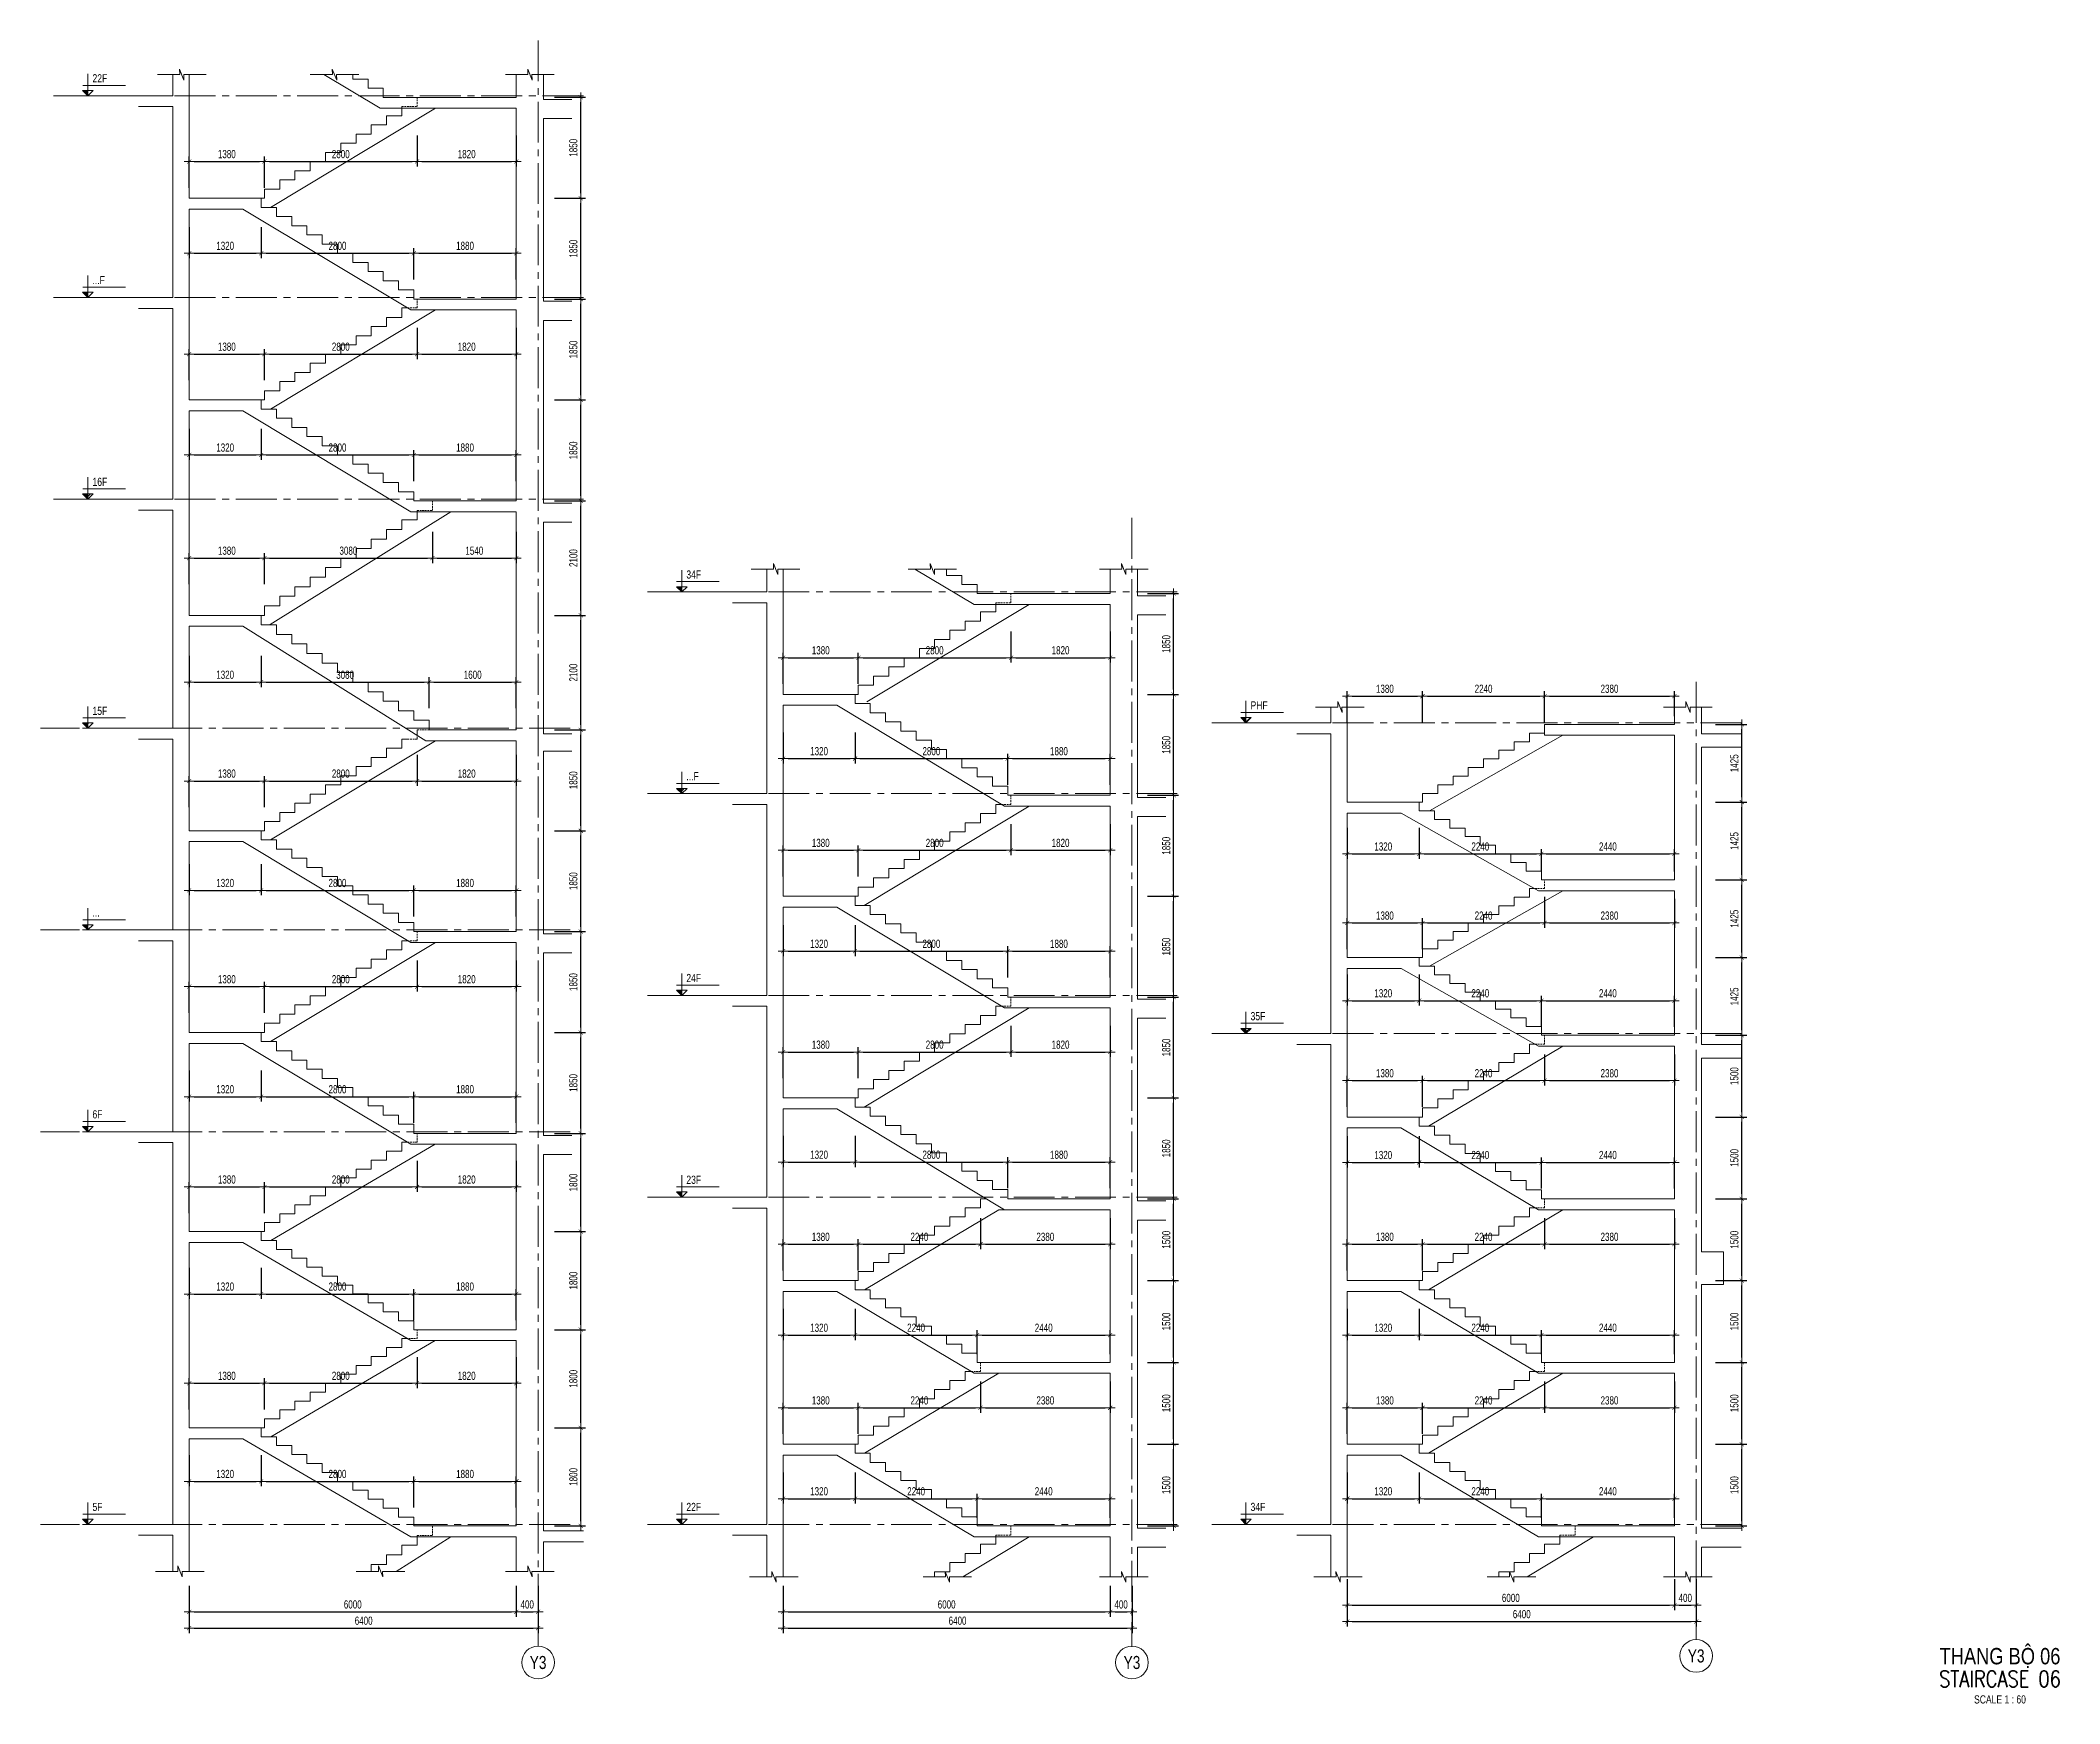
# Model space of a CAD drawing. Header units: millimetres. Extents: x -179076 to 100718, y -27473 to 38481.
# Drawn here: x 12497 to 49536, y -27329 to 3173 of the extents above; entities that cross this region are included whole.
import ezdxf
from ezdxf.enums import TextEntityAlignment as Align

# ---------------------------------------------------------------- set-up
doc = ezdxf.new("R2010")
doc.units = ezdxf.units.MM
doc.linetypes.add('CENTER2', pattern=[1.125, 0.75, -0.125, 0.125, -0.125])
doc.linetypes.add('HIDDEN2', pattern=[4.7625, 3.175, -1.5875])
doc.layers.get('Defpoints').update_dxf_attribs({"color": 151, "lineweight": 9})
for name, color, linetype, lineweight in [('NDC_S_ANNO', 7, 'Continuous', 20), ('NDC_S_AXIS', 5, 'CENTER2', 13), ('NDC_S_CONTINUOUS', 3, 'Continuous', 20), ('NDC_S_DIM', 1, 'Continuous', 15), ('NDC_S_ENG TITLE', 3, 'Continuous', 20), ('NDC_S_HIDDEN', 8, 'HIDDEN2', 13), ('NDC_S_SLAB', 2, 'Continuous', 20), ('NDC_S_SYMBOL', 1, 'Continuous', 15), ('NDC_S_TEXT SYMBOL', 7, 'Continuous', 20), ('NDC_S_VN TEXT', 7, 'Continuous', 20), ('NDC_S_VN TITLE', 6, 'Continuous', 35)]:
    doc.layers.add(name, color=color, linetype=linetype, lineweight=lineweight)
doc.styles.add('NDC_ANNO', font='', dxfattribs={"width": 0.8})
doc.styles.add('NDC_DIM', font='', dxfattribs={"width": 0.75})
doc.styles.add('NDC_EN TXT', font='romans.shx', dxfattribs={"width": 0.8})
doc.styles.add('NDC_VIE TXT', font='arial.ttf', dxfattribs={"width": 0.8})
doc.styles.get('NDC_ANNO').set_extended_font_data('Dotum')
doc.styles.get('NDC_DIM').set_extended_font_data('Dotum')
doc.dimstyles.new('NDC_dim_60', dxfattribs={"dimscale": 60, "dimtxt": 2.5, "dimasz": 1.5, "dimexe": 1.5, "dimexo": 2.5, "dimgap": 1, "dimtad": 1, "dimdec": 0, "dimzin": 0, "dimdsep": 46, "dimtxsty": 'NDC_DIM', "dimblk": 'DIMMARK', "dimcen": 0.09, "dimdle": 1.2, "dimclrd": 1, "dimclre": 1, "dimclrt": 3, "dimadec": 0, "dimazin": 0, "dimtfac": 1, "dimtdec": 0, "dimtix": 1, "dimtofl": 0, "dimtmove": 0, "dimatfit": 3, "dimfxl": 8, "dimfxlon": 1, "dimtolj": 1, "dimtzin": 0, "dimarcsym": 0})

msp = doc.modelspace()

# ---------------------------------------------------------------- blocks, each defined once
blk = doc.blocks.new('DIMMARK')
at = {"layer": 'NDC_S_DIM', "color": 1}
blk.add_line((-1.5, 0), (1, 0), dxfattribs=at)
at = {"layer": 'NDC_S_DIM', "color": 2, "const_width": 0.1}
blk.add_lwpolyline([(-0.42, -0.42), (0.42, 0.42)], dxfattribs=at)
blk = doc.blocks.new('*D302')
at = {"layer": 'Defpoints', "color": 0, "transparency": 16777216}
for p in [(15227, -22471), (16547, -22435), (16547, -23253)]:
    blk.add_point(p, dxfattribs=at)
at = {"layer": 'NDC_S_DIM', "color": 1, "lineweight": -2, "transparency": 16777216}
for p, q in [((15227, -22773), (15227, -23343)), ((16547, -22773), (16547, -23343)), ((15317, -23253), (16457, -23253))]:
    blk.add_line(p, q, dxfattribs=at)
at = {"layer": 'NDC_S_DIM', "color": 1, "lineweight": -2, "transparency": 16777216, "xscale": 90, "yscale": 90, "zscale": 90, "rotation": 180}
blk.add_blockref('DIMMARK', (15227, -23253), dxfattribs=at)
at = {"layer": 'NDC_S_DIM', "color": 1, "lineweight": -2, "transparency": 16777216, "xscale": 90, "yscale": 90, "zscale": 90}
blk.add_blockref('DIMMARK', (16547, -23253), dxfattribs=at)
at = {"layer": 'NDC_S_DIM', "color": 3, "transparency": 16777216, "insert": (15887, -23118), "char_height": 150, "attachment_point": 5, "style": 'NDC_DIM'}
blk.add_mtext('\\A1;1320', dxfattribs=at)
blk = doc.blocks.new('*D303')
at = {"layer": 'Defpoints', "color": 0, "transparency": 16777216}
for p in [(16547, -22435), (19347, -23253), (19347, -24071)]:
    blk.add_point(p, dxfattribs=at)
at = {"layer": 'NDC_S_DIM', "color": 1, "lineweight": -2, "transparency": 16777216}
for p, q in [((16547, -22773), (16547, -23343)), ((16637, -23253), (19257, -23253)), ((19347, -23733), (19347, -23163))]:
    blk.add_line(p, q, dxfattribs=at)
at = {"layer": 'NDC_S_DIM', "color": 1, "lineweight": -2, "transparency": 16777216, "xscale": 90, "yscale": 90, "zscale": 90, "rotation": 180}
blk.add_blockref('DIMMARK', (16547, -23253), dxfattribs=at)
at = {"layer": 'NDC_S_DIM', "color": 1, "lineweight": -2, "transparency": 16777216, "xscale": 90, "yscale": 90, "zscale": 90}
blk.add_blockref('DIMMARK', (19347, -23253), dxfattribs=at)
at = {"layer": 'NDC_S_DIM', "color": 3, "transparency": 16777216, "insert": (17947, -23118), "char_height": 150, "attachment_point": 5, "style": 'NDC_DIM'}
blk.add_mtext('\\A1;2800', dxfattribs=at)
blk = doc.blocks.new('*D304')
at = {"layer": 'Defpoints', "color": 0, "transparency": 16777216}
for p in [(21227, -23253), (19347, -24071), (21227, -24071)]:
    blk.add_point(p, dxfattribs=at)
at = {"layer": 'NDC_S_DIM', "color": 1, "lineweight": -2, "transparency": 16777216}
for p, q in [((19347, -23733), (19347, -23163)), ((19437, -23253), (21137, -23253)), ((21227, -23733), (21227, -23163))]:
    blk.add_line(p, q, dxfattribs=at)
at = {"layer": 'NDC_S_DIM', "color": 1, "lineweight": -2, "transparency": 16777216, "xscale": 90, "yscale": 90, "zscale": 90, "rotation": 180}
blk.add_blockref('DIMMARK', (19347, -23253), dxfattribs=at)
at = {"layer": 'NDC_S_DIM', "color": 1, "lineweight": -2, "transparency": 16777216, "xscale": 90, "yscale": 90, "zscale": 90}
blk.add_blockref('DIMMARK', (21227, -23253), dxfattribs=at)
at = {"layer": 'NDC_S_DIM', "color": 3, "transparency": 16777216, "insert": (20287, -23118), "char_height": 150, "attachment_point": 5, "style": 'NDC_DIM'}
blk.add_mtext('\\A1;1880', dxfattribs=at)
blk = doc.blocks.new('*D305')
at = {"layer": 'Defpoints', "color": 0, "transparency": 16777216}
for p in [(16607, -21453), (15227, -22271), (16607, -22271)]:
    blk.add_point(p, dxfattribs=at)
at = {"layer": 'NDC_S_DIM', "color": 1, "lineweight": -2, "transparency": 16777216}
for p, q in [((15227, -21933), (15227, -21363)), ((15317, -21453), (16517, -21453)), ((16607, -21933), (16607, -21363))]:
    blk.add_line(p, q, dxfattribs=at)
at = {"layer": 'NDC_S_DIM', "color": 1, "lineweight": -2, "transparency": 16777216, "xscale": 90, "yscale": 90, "zscale": 90, "rotation": 180}
blk.add_blockref('DIMMARK', (15227, -21453), dxfattribs=at)
at = {"layer": 'NDC_S_DIM', "color": 1, "lineweight": -2, "transparency": 16777216, "xscale": 90, "yscale": 90, "zscale": 90}
blk.add_blockref('DIMMARK', (16607, -21453), dxfattribs=at)
at = {"layer": 'NDC_S_DIM', "color": 3, "transparency": 16777216, "insert": (15917, -21318), "char_height": 150, "attachment_point": 5, "style": 'NDC_DIM'}
blk.add_mtext('\\A1;1380', dxfattribs=at)
blk = doc.blocks.new('*D306')
at = {"layer": 'Defpoints', "color": 0, "transparency": 16777216}
for p in [(19407, -20635), (19407, -21453), (16607, -22271)]:
    blk.add_point(p, dxfattribs=at)
at = {"layer": 'NDC_S_DIM', "color": 1, "lineweight": -2, "transparency": 16777216}
for p, q in [((19407, -20973), (19407, -21543)), ((16607, -21933), (16607, -21363)), ((16697, -21453), (19317, -21453))]:
    blk.add_line(p, q, dxfattribs=at)
at = {"layer": 'NDC_S_DIM', "color": 1, "lineweight": -2, "transparency": 16777216, "xscale": 90, "yscale": 90, "zscale": 90, "rotation": 180}
blk.add_blockref('DIMMARK', (16607, -21453), dxfattribs=at)
at = {"layer": 'NDC_S_DIM', "color": 1, "lineweight": -2, "transparency": 16777216, "xscale": 90, "yscale": 90, "zscale": 90}
blk.add_blockref('DIMMARK', (19407, -21453), dxfattribs=at)
at = {"layer": 'NDC_S_DIM', "color": 3, "transparency": 16777216, "insert": (18007, -21318), "char_height": 150, "attachment_point": 5, "style": 'NDC_DIM'}
blk.add_mtext('\\A1;2800', dxfattribs=at)
blk = doc.blocks.new('*D307')
at = {"layer": 'Defpoints', "color": 0, "transparency": 16777216}
for p in [(19407, -20635), (21227, -20671), (21227, -21453)]:
    blk.add_point(p, dxfattribs=at)
at = {"layer": 'NDC_S_DIM', "color": 1, "lineweight": -2, "transparency": 16777216}
for p, q in [((19407, -20973), (19407, -21543)), ((21227, -20973), (21227, -21543)), ((19497, -21453), (21137, -21453))]:
    blk.add_line(p, q, dxfattribs=at)
at = {"layer": 'NDC_S_DIM', "color": 1, "lineweight": -2, "transparency": 16777216, "xscale": 90, "yscale": 90, "zscale": 90, "rotation": 180}
blk.add_blockref('DIMMARK', (19407, -21453), dxfattribs=at)
at = {"layer": 'NDC_S_DIM', "color": 1, "lineweight": -2, "transparency": 16777216, "xscale": 90, "yscale": 90, "zscale": 90}
blk.add_blockref('DIMMARK', (21227, -21453), dxfattribs=at)
at = {"layer": 'NDC_S_DIM', "color": 3, "transparency": 16777216, "insert": (20317, -21318), "char_height": 150, "attachment_point": 5, "style": 'NDC_DIM'}
blk.add_mtext('\\A1;1820', dxfattribs=at)
blk = doc.blocks.new('*D308')
at = {"layer": 'Defpoints', "color": 0, "transparency": 16777216}
for p in [(15227, -18671), (16547, -18671), (16547, -19817)]:
    blk.add_point(p, dxfattribs=at)
at = {"layer": 'NDC_S_DIM', "color": 1, "lineweight": -2, "transparency": 16777216}
for p, q in [((15227, -19337), (15227, -19907)), ((16547, -19337), (16547, -19907)), ((15317, -19817), (16457, -19817))]:
    blk.add_line(p, q, dxfattribs=at)
at = {"layer": 'NDC_S_DIM', "color": 1, "lineweight": -2, "transparency": 16777216, "xscale": 90, "yscale": 90, "zscale": 90, "rotation": 180}
blk.add_blockref('DIMMARK', (15227, -19817), dxfattribs=at)
at = {"layer": 'NDC_S_DIM', "color": 1, "lineweight": -2, "transparency": 16777216, "xscale": 90, "yscale": 90, "zscale": 90}
blk.add_blockref('DIMMARK', (16547, -19817), dxfattribs=at)
at = {"layer": 'NDC_S_DIM', "color": 3, "transparency": 16777216, "insert": (15887, -19681), "char_height": 150, "attachment_point": 5, "style": 'NDC_DIM'}
blk.add_mtext('\\A1;1320', dxfattribs=at)
blk = doc.blocks.new('*D309')
at = {"layer": 'Defpoints', "color": 0, "transparency": 16777216}
for p in [(16547, -18671), (19347, -19817), (19347, -20471)]:
    blk.add_point(p, dxfattribs=at)
at = {"layer": 'NDC_S_DIM', "color": 1, "lineweight": -2, "transparency": 16777216}
for p, q in [((16547, -19337), (16547, -19907)), ((16637, -19817), (19257, -19817)), ((19347, -20297), (19347, -19727))]:
    blk.add_line(p, q, dxfattribs=at)
at = {"layer": 'NDC_S_DIM', "color": 1, "lineweight": -2, "transparency": 16777216, "xscale": 90, "yscale": 90, "zscale": 90, "rotation": 180}
blk.add_blockref('DIMMARK', (16547, -19817), dxfattribs=at)
at = {"layer": 'NDC_S_DIM', "color": 1, "lineweight": -2, "transparency": 16777216, "xscale": 90, "yscale": 90, "zscale": 90}
blk.add_blockref('DIMMARK', (19347, -19817), dxfattribs=at)
at = {"layer": 'NDC_S_DIM', "color": 3, "transparency": 16777216, "insert": (17947, -19681), "char_height": 150, "attachment_point": 5, "style": 'NDC_DIM'}
blk.add_mtext('\\A1;2800', dxfattribs=at)
blk = doc.blocks.new('*D310')
at = {"layer": 'Defpoints', "color": 0, "transparency": 16777216}
for p in [(21227, -19817), (19347, -20471), (21227, -20471)]:
    blk.add_point(p, dxfattribs=at)
at = {"layer": 'NDC_S_DIM', "color": 1, "lineweight": -2, "transparency": 16777216}
for p, q in [((19347, -20297), (19347, -19727)), ((19437, -19817), (21137, -19817)), ((21227, -20297), (21227, -19727))]:
    blk.add_line(p, q, dxfattribs=at)
at = {"layer": 'NDC_S_DIM', "color": 1, "lineweight": -2, "transparency": 16777216, "xscale": 90, "yscale": 90, "zscale": 90, "rotation": 180}
blk.add_blockref('DIMMARK', (19347, -19817), dxfattribs=at)
at = {"layer": 'NDC_S_DIM', "color": 1, "lineweight": -2, "transparency": 16777216, "xscale": 90, "yscale": 90, "zscale": 90}
blk.add_blockref('DIMMARK', (21227, -19817), dxfattribs=at)
at = {"layer": 'NDC_S_DIM', "color": 3, "transparency": 16777216, "insert": (20287, -19681), "char_height": 150, "attachment_point": 5, "style": 'NDC_DIM'}
blk.add_mtext('\\A1;1880', dxfattribs=at)
blk = doc.blocks.new('*D311')
at = {"layer": 'Defpoints', "color": 0, "transparency": 16777216}
for p in [(16607, -17853), (15227, -18671), (16607, -18671)]:
    blk.add_point(p, dxfattribs=at)
at = {"layer": 'NDC_S_DIM', "color": 1, "lineweight": -2, "transparency": 16777216}
for p, q in [((15227, -18333), (15227, -17763)), ((16607, -18333), (16607, -17763)), ((15317, -17853), (16517, -17853))]:
    blk.add_line(p, q, dxfattribs=at)
at = {"layer": 'NDC_S_DIM', "color": 1, "lineweight": -2, "transparency": 16777216, "xscale": 90, "yscale": 90, "zscale": 90, "rotation": 180}
blk.add_blockref('DIMMARK', (15227, -17853), dxfattribs=at)
at = {"layer": 'NDC_S_DIM', "color": 1, "lineweight": -2, "transparency": 16777216, "xscale": 90, "yscale": 90, "zscale": 90}
blk.add_blockref('DIMMARK', (16607, -17853), dxfattribs=at)
at = {"layer": 'NDC_S_DIM', "color": 3, "transparency": 16777216, "insert": (15917, -17718), "char_height": 150, "attachment_point": 5, "style": 'NDC_DIM'}
blk.add_mtext('\\A1;1380', dxfattribs=at)
blk = doc.blocks.new('*D312')
at = {"layer": 'Defpoints', "color": 0, "transparency": 16777216}
for p in [(19407, -17035), (19407, -17853), (16607, -18671)]:
    blk.add_point(p, dxfattribs=at)
at = {"layer": 'NDC_S_DIM', "color": 1, "lineweight": -2, "transparency": 16777216}
for p, q in [((19407, -17373), (19407, -17943)), ((16607, -18333), (16607, -17763)), ((16697, -17853), (19317, -17853))]:
    blk.add_line(p, q, dxfattribs=at)
at = {"layer": 'NDC_S_DIM', "color": 1, "lineweight": -2, "transparency": 16777216, "xscale": 90, "yscale": 90, "zscale": 90, "rotation": 180}
blk.add_blockref('DIMMARK', (16607, -17853), dxfattribs=at)
at = {"layer": 'NDC_S_DIM', "color": 1, "lineweight": -2, "transparency": 16777216, "xscale": 90, "yscale": 90, "zscale": 90}
blk.add_blockref('DIMMARK', (19407, -17853), dxfattribs=at)
at = {"layer": 'NDC_S_DIM', "color": 3, "transparency": 16777216, "insert": (18007, -17718), "char_height": 150, "attachment_point": 5, "style": 'NDC_DIM'}
blk.add_mtext('\\A1;2800', dxfattribs=at)
blk = doc.blocks.new('*D313')
at = {"layer": 'Defpoints', "color": 0, "transparency": 16777216}
for p in [(19407, -17035), (21227, -17071), (21227, -17853)]:
    blk.add_point(p, dxfattribs=at)
at = {"layer": 'NDC_S_DIM', "color": 1, "lineweight": -2, "transparency": 16777216}
for p, q in [((19407, -17373), (19407, -17943)), ((21227, -17373), (21227, -17943)), ((19497, -17853), (21137, -17853))]:
    blk.add_line(p, q, dxfattribs=at)
at = {"layer": 'NDC_S_DIM', "color": 1, "lineweight": -2, "transparency": 16777216, "xscale": 90, "yscale": 90, "zscale": 90, "rotation": 180}
blk.add_blockref('DIMMARK', (19407, -17853), dxfattribs=at)
at = {"layer": 'NDC_S_DIM', "color": 1, "lineweight": -2, "transparency": 16777216, "xscale": 90, "yscale": 90, "zscale": 90}
blk.add_blockref('DIMMARK', (21227, -17853), dxfattribs=at)
at = {"layer": 'NDC_S_DIM', "color": 3, "transparency": 16777216, "insert": (20317, -17718), "char_height": 150, "attachment_point": 5, "style": 'NDC_DIM'}
blk.add_mtext('\\A1;1820', dxfattribs=at)
blk = doc.blocks.new('*D314')
at = {"layer": 'Defpoints', "color": 0, "transparency": 16777216}
for p in [(15227, -15221), (16547, -15189), (16547, -16198)]:
    blk.add_point(p, dxfattribs=at)
at = {"layer": 'NDC_S_DIM', "color": 1, "lineweight": -2, "transparency": 16777216}
for p, q in [((15227, -15718), (15227, -16288)), ((16547, -15718), (16547, -16288)), ((15317, -16198), (16457, -16198))]:
    blk.add_line(p, q, dxfattribs=at)
at = {"layer": 'NDC_S_DIM', "color": 1, "lineweight": -2, "transparency": 16777216, "xscale": 90, "yscale": 90, "zscale": 90, "rotation": 180}
blk.add_blockref('DIMMARK', (15227, -16198), dxfattribs=at)
at = {"layer": 'NDC_S_DIM', "color": 1, "lineweight": -2, "transparency": 16777216, "xscale": 90, "yscale": 90, "zscale": 90}
blk.add_blockref('DIMMARK', (16547, -16198), dxfattribs=at)
at = {"layer": 'NDC_S_DIM', "color": 3, "transparency": 16777216, "insert": (15887, -16063), "char_height": 150, "attachment_point": 5, "style": 'NDC_DIM'}
blk.add_mtext('\\A1;1320', dxfattribs=at)
blk = doc.blocks.new('*D315')
at = {"layer": 'Defpoints', "color": 0, "transparency": 16777216}
for p in [(16547, -15189), (19347, -16198), (19347, -16871)]:
    blk.add_point(p, dxfattribs=at)
at = {"layer": 'NDC_S_DIM', "color": 1, "lineweight": -2, "transparency": 16777216}
for p, q in [((16547, -15718), (16547, -16288)), ((16637, -16198), (19257, -16198)), ((19347, -16678), (19347, -16108))]:
    blk.add_line(p, q, dxfattribs=at)
at = {"layer": 'NDC_S_DIM', "color": 1, "lineweight": -2, "transparency": 16777216, "xscale": 90, "yscale": 90, "zscale": 90, "rotation": 180}
blk.add_blockref('DIMMARK', (16547, -16198), dxfattribs=at)
at = {"layer": 'NDC_S_DIM', "color": 1, "lineweight": -2, "transparency": 16777216, "xscale": 90, "yscale": 90, "zscale": 90}
blk.add_blockref('DIMMARK', (19347, -16198), dxfattribs=at)
at = {"layer": 'NDC_S_DIM', "color": 3, "transparency": 16777216, "insert": (17947, -16063), "char_height": 150, "attachment_point": 5, "style": 'NDC_DIM'}
blk.add_mtext('\\A1;2800', dxfattribs=at)
blk = doc.blocks.new('*D316')
at = {"layer": 'Defpoints', "color": 0, "transparency": 16777216}
for p in [(21227, -16198), (19347, -16871), (21227, -16871)]:
    blk.add_point(p, dxfattribs=at)
at = {"layer": 'NDC_S_DIM', "color": 1, "lineweight": -2, "transparency": 16777216}
for p, q in [((19347, -16678), (19347, -16108)), ((19437, -16198), (21137, -16198)), ((21227, -16678), (21227, -16108))]:
    blk.add_line(p, q, dxfattribs=at)
at = {"layer": 'NDC_S_DIM', "color": 1, "lineweight": -2, "transparency": 16777216, "xscale": 90, "yscale": 90, "zscale": 90, "rotation": 180}
blk.add_blockref('DIMMARK', (19347, -16198), dxfattribs=at)
at = {"layer": 'NDC_S_DIM', "color": 1, "lineweight": -2, "transparency": 16777216, "xscale": 90, "yscale": 90, "zscale": 90}
blk.add_blockref('DIMMARK', (21227, -16198), dxfattribs=at)
at = {"layer": 'NDC_S_DIM', "color": 3, "transparency": 16777216, "insert": (20287, -16063), "char_height": 150, "attachment_point": 5, "style": 'NDC_DIM'}
blk.add_mtext('\\A1;1880', dxfattribs=at)
blk = doc.blocks.new('*D317')
at = {"layer": 'Defpoints', "color": 0, "transparency": 16777216}
for p in [(16607, -14180), (15227, -15021), (16607, -15021)]:
    blk.add_point(p, dxfattribs=at)
at = {"layer": 'NDC_S_DIM', "color": 1, "lineweight": -2, "transparency": 16777216}
for p, q in [((15227, -14660), (15227, -14090)), ((15317, -14180), (16517, -14180)), ((16607, -14660), (16607, -14090))]:
    blk.add_line(p, q, dxfattribs=at)
at = {"layer": 'NDC_S_DIM', "color": 1, "lineweight": -2, "transparency": 16777216, "xscale": 90, "yscale": 90, "zscale": 90, "rotation": 180}
blk.add_blockref('DIMMARK', (15227, -14180), dxfattribs=at)
at = {"layer": 'NDC_S_DIM', "color": 1, "lineweight": -2, "transparency": 16777216, "xscale": 90, "yscale": 90, "zscale": 90}
blk.add_blockref('DIMMARK', (16607, -14180), dxfattribs=at)
at = {"layer": 'NDC_S_DIM', "color": 3, "transparency": 16777216, "insert": (15917, -14045), "char_height": 150, "attachment_point": 5, "style": 'NDC_DIM'}
blk.add_mtext('\\A1;1380', dxfattribs=at)
blk = doc.blocks.new('*D318')
at = {"layer": 'Defpoints', "color": 0, "transparency": 16777216}
for p in [(19407, -13339), (19407, -14180), (16607, -15021)]:
    blk.add_point(p, dxfattribs=at)
at = {"layer": 'NDC_S_DIM', "color": 1, "lineweight": -2, "transparency": 16777216}
for p, q in [((19407, -13700), (19407, -14270)), ((16607, -14660), (16607, -14090)), ((16697, -14180), (19317, -14180))]:
    blk.add_line(p, q, dxfattribs=at)
at = {"layer": 'NDC_S_DIM', "color": 1, "lineweight": -2, "transparency": 16777216, "xscale": 90, "yscale": 90, "zscale": 90, "rotation": 180}
blk.add_blockref('DIMMARK', (16607, -14180), dxfattribs=at)
at = {"layer": 'NDC_S_DIM', "color": 1, "lineweight": -2, "transparency": 16777216, "xscale": 90, "yscale": 90, "zscale": 90}
blk.add_blockref('DIMMARK', (19407, -14180), dxfattribs=at)
at = {"layer": 'NDC_S_DIM', "color": 3, "transparency": 16777216, "insert": (18007, -14045), "char_height": 150, "attachment_point": 5, "style": 'NDC_DIM'}
blk.add_mtext('\\A1;2800', dxfattribs=at)
blk = doc.blocks.new('*D319')
at = {"layer": 'Defpoints', "color": 0, "transparency": 16777216}
for p in [(19407, -13339), (21227, -13371), (21227, -14180)]:
    blk.add_point(p, dxfattribs=at)
at = {"layer": 'NDC_S_DIM', "color": 1, "lineweight": -2, "transparency": 16777216}
for p, q in [((19407, -13700), (19407, -14270)), ((21227, -13700), (21227, -14270)), ((19497, -14180), (21137, -14180))]:
    blk.add_line(p, q, dxfattribs=at)
at = {"layer": 'NDC_S_DIM', "color": 1, "lineweight": -2, "transparency": 16777216, "xscale": 90, "yscale": 90, "zscale": 90, "rotation": 180}
blk.add_blockref('DIMMARK', (19407, -14180), dxfattribs=at)
at = {"layer": 'NDC_S_DIM', "color": 1, "lineweight": -2, "transparency": 16777216, "xscale": 90, "yscale": 90, "zscale": 90}
blk.add_blockref('DIMMARK', (21227, -14180), dxfattribs=at)
at = {"layer": 'NDC_S_DIM', "color": 3, "transparency": 16777216, "insert": (20317, -14045), "char_height": 150, "attachment_point": 5, "style": 'NDC_DIM'}
blk.add_mtext('\\A1;1820', dxfattribs=at)
blk = doc.blocks.new('kata_block_CT')
at = {"layer": 'NDC_S_ANNO'}
blk.add_hatch(color=3, dxfattribs=at).paths.add_polyline_path([(0, 1.6), (-1.61, 1.6), (0, 0)])
at = {"layer": 'NDC_S_ANNO', "ltscale": 50}
h = blk.add_hatch(dxfattribs=at)
h.set_pattern_fill('ANSI31', color=256, scale=1.406, style=0)
h.paths.add_polyline_path([(0, 1.6), (0, 0), (1.61, 1.6)])
for p, q in [((11.56, 0), (-1.64, 0)), ((-1.59, 3.14), (11.47, 3.14))]:
    blk.add_line(p, q, dxfattribs=at)
for points in [[(0, 6.69), (0, 0)], [(0, 0), (-1.61, 1.6), (0, 1.6)], [(0, 0), (1.61, 1.6), (0, 1.6)]]:
    blk.add_lwpolyline(points, dxfattribs=at)
at = {"layer": 'NDC_S_ANNO', "color": 8, "ltscale": 50}
blk.add_lwpolyline([(0, 0), (-1.61, 1.6), (0, 1.6)], dxfattribs=at)
at = {"layer": 'NDC_S_TEXT SYMBOL', "color": 3, "style": 'NDC_ANNO', "width": 0.8}
blk.add_attdef('CT', (1.41, 4.07), '', height=2.5, dxfattribs=at)
blk = doc.blocks.new('*D255')
at = {"layer": 'Defpoints', "color": 0, "transparency": 16777216}
for p in [(26121, -22571), (27441, -22571), (27441, -23571)]:
    blk.add_point(p, dxfattribs=at)
at = {"layer": 'NDC_S_DIM', "color": 1, "lineweight": -2, "transparency": 16777216}
for p, q in [((26121, -23091), (26121, -23661)), ((27441, -23091), (27441, -23661)), ((26211, -23571), (27351, -23571))]:
    blk.add_line(p, q, dxfattribs=at)
at = {"layer": 'NDC_S_DIM', "color": 1, "lineweight": -2, "transparency": 16777216, "xscale": 90, "yscale": 90, "zscale": 90, "rotation": 180}
blk.add_blockref('DIMMARK', (26121, -23571), dxfattribs=at)
at = {"layer": 'NDC_S_DIM', "color": 1, "lineweight": -2, "transparency": 16777216, "xscale": 90, "yscale": 90, "zscale": 90}
blk.add_blockref('DIMMARK', (27441, -23571), dxfattribs=at)
at = {"layer": 'NDC_S_DIM', "color": 3, "transparency": 16777216, "insert": (26781, -23436), "char_height": 150, "attachment_point": 5, "style": 'NDC_DIM'}
blk.add_mtext('\\A1;1320', dxfattribs=at)
blk = doc.blocks.new('*D256')
at = {"layer": 'Defpoints', "color": 0, "transparency": 16777216}
for p in [(27441, -22571), (29681, -23571), (29681, -24071)]:
    blk.add_point(p, dxfattribs=at)
at = {"layer": 'NDC_S_DIM', "color": 1, "lineweight": -2, "transparency": 16777216}
for p, q in [((27441, -23091), (27441, -23661)), ((27531, -23571), (29591, -23571)), ((29681, -23921), (29681, -23481))]:
    blk.add_line(p, q, dxfattribs=at)
at = {"layer": 'NDC_S_DIM', "color": 1, "lineweight": -2, "transparency": 16777216, "xscale": 90, "yscale": 90, "zscale": 90, "rotation": 180}
blk.add_blockref('DIMMARK', (27441, -23571), dxfattribs=at)
at = {"layer": 'NDC_S_DIM', "color": 1, "lineweight": -2, "transparency": 16777216, "xscale": 90, "yscale": 90, "zscale": 90}
blk.add_blockref('DIMMARK', (29681, -23571), dxfattribs=at)
at = {"layer": 'NDC_S_DIM', "color": 3, "transparency": 16777216, "insert": (28561, -23436), "char_height": 150, "attachment_point": 5, "style": 'NDC_DIM'}
blk.add_mtext('\\A1;2240', dxfattribs=at)
blk = doc.blocks.new('*D257')
at = {"layer": 'Defpoints', "color": 0, "transparency": 16777216}
for p in [(32121, -23571), (29681, -24071), (32121, -24071)]:
    blk.add_point(p, dxfattribs=at)
at = {"layer": 'NDC_S_DIM', "color": 1, "lineweight": -2, "transparency": 16777216}
for p, q in [((29681, -23921), (29681, -23481)), ((29771, -23571), (32031, -23571)), ((32121, -23921), (32121, -23481))]:
    blk.add_line(p, q, dxfattribs=at)
at = {"layer": 'NDC_S_DIM', "color": 1, "lineweight": -2, "transparency": 16777216, "xscale": 90, "yscale": 90, "zscale": 90, "rotation": 180}
blk.add_blockref('DIMMARK', (29681, -23571), dxfattribs=at)
at = {"layer": 'NDC_S_DIM', "color": 1, "lineweight": -2, "transparency": 16777216, "xscale": 90, "yscale": 90, "zscale": 90}
blk.add_blockref('DIMMARK', (32121, -23571), dxfattribs=at)
at = {"layer": 'NDC_S_DIM', "color": 3, "transparency": 16777216, "insert": (30901, -23436), "char_height": 150, "attachment_point": 5, "style": 'NDC_DIM'}
blk.add_mtext('\\A1;2440', dxfattribs=at)
blk = doc.blocks.new('*D258')
at = {"layer": 'Defpoints', "color": 0, "transparency": 16777216}
for p in [(27501, -21904), (26121, -22571), (27501, -22571)]:
    blk.add_point(p, dxfattribs=at)
at = {"layer": 'NDC_S_DIM', "color": 1, "lineweight": -2, "transparency": 16777216}
for p, q in [((26121, -22384), (26121, -21814)), ((27501, -22384), (27501, -21814)), ((26211, -21904), (27411, -21904))]:
    blk.add_line(p, q, dxfattribs=at)
at = {"layer": 'NDC_S_DIM', "color": 1, "lineweight": -2, "transparency": 16777216, "xscale": 90, "yscale": 90, "zscale": 90, "rotation": 180}
blk.add_blockref('DIMMARK', (26121, -21904), dxfattribs=at)
at = {"layer": 'NDC_S_DIM', "color": 1, "lineweight": -2, "transparency": 16777216, "xscale": 90, "yscale": 90, "zscale": 90}
blk.add_blockref('DIMMARK', (27501, -21904), dxfattribs=at)
at = {"layer": 'NDC_S_DIM', "color": 3, "transparency": 16777216, "insert": (26811, -21769), "char_height": 150, "attachment_point": 5, "style": 'NDC_DIM'}
blk.add_mtext('\\A1;1380', dxfattribs=at)
blk = doc.blocks.new('*D259')
at = {"layer": 'Defpoints', "color": 0, "transparency": 16777216}
for p in [(29741, -21238), (29741, -21904), (27501, -22571)]:
    blk.add_point(p, dxfattribs=at)
at = {"layer": 'NDC_S_DIM', "color": 1, "lineweight": -2, "transparency": 16777216}
for p, q in [((29741, -21424), (29741, -21994)), ((27501, -22384), (27501, -21814)), ((27591, -21904), (29651, -21904))]:
    blk.add_line(p, q, dxfattribs=at)
at = {"layer": 'NDC_S_DIM', "color": 1, "lineweight": -2, "transparency": 16777216, "xscale": 90, "yscale": 90, "zscale": 90, "rotation": 180}
blk.add_blockref('DIMMARK', (27501, -21904), dxfattribs=at)
at = {"layer": 'NDC_S_DIM', "color": 1, "lineweight": -2, "transparency": 16777216, "xscale": 90, "yscale": 90, "zscale": 90}
blk.add_blockref('DIMMARK', (29741, -21904), dxfattribs=at)
at = {"layer": 'NDC_S_DIM', "color": 3, "transparency": 16777216, "insert": (28621, -21769), "char_height": 150, "attachment_point": 5, "style": 'NDC_DIM'}
blk.add_mtext('\\A1;2240', dxfattribs=at)
blk = doc.blocks.new('*D260')
at = {"layer": 'Defpoints', "color": 0, "transparency": 16777216}
for p in [(29741, -21238), (32121, -21271), (32121, -21904)]:
    blk.add_point(p, dxfattribs=at)
at = {"layer": 'NDC_S_DIM', "color": 1, "lineweight": -2, "transparency": 16777216}
for p, q in [((29741, -21424), (29741, -21994)), ((32121, -21424), (32121, -21994)), ((29831, -21904), (32031, -21904))]:
    blk.add_line(p, q, dxfattribs=at)
at = {"layer": 'NDC_S_DIM', "color": 1, "lineweight": -2, "transparency": 16777216, "xscale": 90, "yscale": 90, "zscale": 90, "rotation": 180}
blk.add_blockref('DIMMARK', (29741, -21904), dxfattribs=at)
at = {"layer": 'NDC_S_DIM', "color": 1, "lineweight": -2, "transparency": 16777216, "xscale": 90, "yscale": 90, "zscale": 90}
blk.add_blockref('DIMMARK', (32121, -21904), dxfattribs=at)
at = {"layer": 'NDC_S_DIM', "color": 3, "transparency": 16777216, "insert": (30931, -21769), "char_height": 150, "attachment_point": 5, "style": 'NDC_DIM'}
blk.add_mtext('\\A1;2380', dxfattribs=at)
blk = doc.blocks.new('*D261')
at = {"layer": 'Defpoints', "color": 0, "transparency": 16777216}
for p in [(26121, -19571), (27441, -19571), (27441, -20571)]:
    blk.add_point(p, dxfattribs=at)
at = {"layer": 'NDC_S_DIM', "color": 1, "lineweight": -2, "transparency": 16777216}
for p, q in [((26121, -20091), (26121, -20661)), ((27441, -20091), (27441, -20661)), ((26211, -20571), (27351, -20571))]:
    blk.add_line(p, q, dxfattribs=at)
at = {"layer": 'NDC_S_DIM', "color": 1, "lineweight": -2, "transparency": 16777216, "xscale": 90, "yscale": 90, "zscale": 90, "rotation": 180}
blk.add_blockref('DIMMARK', (26121, -20571), dxfattribs=at)
at = {"layer": 'NDC_S_DIM', "color": 1, "lineweight": -2, "transparency": 16777216, "xscale": 90, "yscale": 90, "zscale": 90}
blk.add_blockref('DIMMARK', (27441, -20571), dxfattribs=at)
at = {"layer": 'NDC_S_DIM', "color": 3, "transparency": 16777216, "insert": (26781, -20436), "char_height": 150, "attachment_point": 5, "style": 'NDC_DIM'}
blk.add_mtext('\\A1;1320', dxfattribs=at)
blk = doc.blocks.new('*D262')
at = {"layer": 'Defpoints', "color": 0, "transparency": 16777216}
for p in [(27441, -19571), (29681, -20571), (29681, -21071)]:
    blk.add_point(p, dxfattribs=at)
at = {"layer": 'NDC_S_DIM', "color": 1, "lineweight": -2, "transparency": 16777216}
for p, q in [((27441, -20091), (27441, -20661)), ((27531, -20571), (29591, -20571)), ((29681, -20921), (29681, -20481))]:
    blk.add_line(p, q, dxfattribs=at)
at = {"layer": 'NDC_S_DIM', "color": 1, "lineweight": -2, "transparency": 16777216, "xscale": 90, "yscale": 90, "zscale": 90, "rotation": 180}
blk.add_blockref('DIMMARK', (27441, -20571), dxfattribs=at)
at = {"layer": 'NDC_S_DIM', "color": 1, "lineweight": -2, "transparency": 16777216, "xscale": 90, "yscale": 90, "zscale": 90}
blk.add_blockref('DIMMARK', (29681, -20571), dxfattribs=at)
at = {"layer": 'NDC_S_DIM', "color": 3, "transparency": 16777216, "insert": (28561, -20436), "char_height": 150, "attachment_point": 5, "style": 'NDC_DIM'}
blk.add_mtext('\\A1;2240', dxfattribs=at)
blk = doc.blocks.new('*D263')
at = {"layer": 'Defpoints', "color": 0, "transparency": 16777216}
for p in [(32121, -20571), (29681, -21071), (32121, -21071)]:
    blk.add_point(p, dxfattribs=at)
at = {"layer": 'NDC_S_DIM', "color": 1, "lineweight": -2, "transparency": 16777216}
for p, q in [((29681, -20921), (29681, -20481)), ((29771, -20571), (32031, -20571)), ((32121, -20921), (32121, -20481))]:
    blk.add_line(p, q, dxfattribs=at)
at = {"layer": 'NDC_S_DIM', "color": 1, "lineweight": -2, "transparency": 16777216, "xscale": 90, "yscale": 90, "zscale": 90, "rotation": 180}
blk.add_blockref('DIMMARK', (29681, -20571), dxfattribs=at)
at = {"layer": 'NDC_S_DIM', "color": 1, "lineweight": -2, "transparency": 16777216, "xscale": 90, "yscale": 90, "zscale": 90}
blk.add_blockref('DIMMARK', (32121, -20571), dxfattribs=at)
at = {"layer": 'NDC_S_DIM', "color": 3, "transparency": 16777216, "insert": (30901, -20436), "char_height": 150, "attachment_point": 5, "style": 'NDC_DIM'}
blk.add_mtext('\\A1;2440', dxfattribs=at)
blk = doc.blocks.new('*D264')
at = {"layer": 'Defpoints', "color": 0, "transparency": 16777216}
for p in [(27501, -18904), (26121, -19571), (27501, -19571)]:
    blk.add_point(p, dxfattribs=at)
at = {"layer": 'NDC_S_DIM', "color": 1, "lineweight": -2, "transparency": 16777216}
for p, q in [((26121, -19384), (26121, -18814)), ((27501, -19384), (27501, -18814)), ((26211, -18904), (27411, -18904))]:
    blk.add_line(p, q, dxfattribs=at)
at = {"layer": 'NDC_S_DIM', "color": 1, "lineweight": -2, "transparency": 16777216, "xscale": 90, "yscale": 90, "zscale": 90, "rotation": 180}
blk.add_blockref('DIMMARK', (26121, -18904), dxfattribs=at)
at = {"layer": 'NDC_S_DIM', "color": 1, "lineweight": -2, "transparency": 16777216, "xscale": 90, "yscale": 90, "zscale": 90}
blk.add_blockref('DIMMARK', (27501, -18904), dxfattribs=at)
at = {"layer": 'NDC_S_DIM', "color": 3, "transparency": 16777216, "insert": (26811, -18769), "char_height": 150, "attachment_point": 5, "style": 'NDC_DIM'}
blk.add_mtext('\\A1;1380', dxfattribs=at)
blk = doc.blocks.new('*D265')
at = {"layer": 'Defpoints', "color": 0, "transparency": 16777216}
for p in [(29741, -18071), (29741, -18904), (27501, -19571)]:
    blk.add_point(p, dxfattribs=at)
at = {"layer": 'NDC_S_DIM', "color": 1, "lineweight": -2, "transparency": 16777216}
for p, q in [((29741, -18424), (29741, -18994)), ((27501, -19384), (27501, -18814)), ((27591, -18904), (29651, -18904))]:
    blk.add_line(p, q, dxfattribs=at)
at = {"layer": 'NDC_S_DIM', "color": 1, "lineweight": -2, "transparency": 16777216, "xscale": 90, "yscale": 90, "zscale": 90, "rotation": 180}
blk.add_blockref('DIMMARK', (27501, -18904), dxfattribs=at)
at = {"layer": 'NDC_S_DIM', "color": 1, "lineweight": -2, "transparency": 16777216, "xscale": 90, "yscale": 90, "zscale": 90}
blk.add_blockref('DIMMARK', (29741, -18904), dxfattribs=at)
at = {"layer": 'NDC_S_DIM', "color": 3, "transparency": 16777216, "insert": (28621, -18769), "char_height": 150, "attachment_point": 5, "style": 'NDC_DIM'}
blk.add_mtext('\\A1;2240', dxfattribs=at)
blk = doc.blocks.new('*D266')
at = {"layer": 'Defpoints', "color": 0, "transparency": 16777216}
for p in [(29741, -18071), (32121, -18271), (32121, -18904)]:
    blk.add_point(p, dxfattribs=at)
at = {"layer": 'NDC_S_DIM', "color": 1, "lineweight": -2, "transparency": 16777216}
for p, q in [((29741, -18424), (29741, -18994)), ((32121, -18424), (32121, -18994)), ((29831, -18904), (32031, -18904))]:
    blk.add_line(p, q, dxfattribs=at)
at = {"layer": 'NDC_S_DIM', "color": 1, "lineweight": -2, "transparency": 16777216, "xscale": 90, "yscale": 90, "zscale": 90, "rotation": 180}
blk.add_blockref('DIMMARK', (29741, -18904), dxfattribs=at)
at = {"layer": 'NDC_S_DIM', "color": 1, "lineweight": -2, "transparency": 16777216, "xscale": 90, "yscale": 90, "zscale": 90}
blk.add_blockref('DIMMARK', (32121, -18904), dxfattribs=at)
at = {"layer": 'NDC_S_DIM', "color": 3, "transparency": 16777216, "insert": (30931, -18769), "char_height": 150, "attachment_point": 5, "style": 'NDC_DIM'}
blk.add_mtext('\\A1;2380', dxfattribs=at)
blk = doc.blocks.new('*D267')
at = {"layer": 'Defpoints', "color": 0, "transparency": 16777216}
for p in [(26121, -16221), (27441, -16221), (27441, -17398)]:
    blk.add_point(p, dxfattribs=at)
at = {"layer": 'NDC_S_DIM', "color": 1, "lineweight": -2, "transparency": 16777216}
for p, q in [((26121, -16918), (26121, -17488)), ((27441, -16918), (27441, -17488)), ((26211, -17398), (27351, -17398))]:
    blk.add_line(p, q, dxfattribs=at)
at = {"layer": 'NDC_S_DIM', "color": 1, "lineweight": -2, "transparency": 16777216, "xscale": 90, "yscale": 90, "zscale": 90, "rotation": 180}
blk.add_blockref('DIMMARK', (26121, -17398), dxfattribs=at)
at = {"layer": 'NDC_S_DIM', "color": 1, "lineweight": -2, "transparency": 16777216, "xscale": 90, "yscale": 90, "zscale": 90}
blk.add_blockref('DIMMARK', (27441, -17398), dxfattribs=at)
at = {"layer": 'NDC_S_DIM', "color": 3, "transparency": 16777216, "insert": (26781, -17263), "char_height": 150, "attachment_point": 5, "style": 'NDC_DIM'}
blk.add_mtext('\\A1;1320', dxfattribs=at)
blk = doc.blocks.new('*D268')
at = {"layer": 'Defpoints', "color": 0, "transparency": 16777216}
for p in [(27441, -16221), (30241, -17398), (30241, -18071)]:
    blk.add_point(p, dxfattribs=at)
at = {"layer": 'NDC_S_DIM', "color": 1, "lineweight": -2, "transparency": 16777216}
for p, q in [((27441, -16918), (27441, -17488)), ((27531, -17398), (30151, -17398)), ((30241, -17878), (30241, -17308))]:
    blk.add_line(p, q, dxfattribs=at)
at = {"layer": 'NDC_S_DIM', "color": 1, "lineweight": -2, "transparency": 16777216, "xscale": 90, "yscale": 90, "zscale": 90, "rotation": 180}
blk.add_blockref('DIMMARK', (27441, -17398), dxfattribs=at)
at = {"layer": 'NDC_S_DIM', "color": 1, "lineweight": -2, "transparency": 16777216, "xscale": 90, "yscale": 90, "zscale": 90}
blk.add_blockref('DIMMARK', (30241, -17398), dxfattribs=at)
at = {"layer": 'NDC_S_DIM', "color": 3, "transparency": 16777216, "insert": (28841, -17263), "char_height": 150, "attachment_point": 5, "style": 'NDC_DIM'}
blk.add_mtext('\\A1;2800', dxfattribs=at)
blk = doc.blocks.new('*D269')
at = {"layer": 'Defpoints', "color": 0, "transparency": 16777216}
for p in [(32121, -17398), (30241, -18071), (32121, -18071)]:
    blk.add_point(p, dxfattribs=at)
at = {"layer": 'NDC_S_DIM', "color": 1, "lineweight": -2, "transparency": 16777216}
for p, q in [((30241, -17878), (30241, -17308)), ((30331, -17398), (32031, -17398)), ((32121, -17878), (32121, -17308))]:
    blk.add_line(p, q, dxfattribs=at)
at = {"layer": 'NDC_S_DIM', "color": 1, "lineweight": -2, "transparency": 16777216, "xscale": 90, "yscale": 90, "zscale": 90, "rotation": 180}
blk.add_blockref('DIMMARK', (30241, -17398), dxfattribs=at)
at = {"layer": 'NDC_S_DIM', "color": 1, "lineweight": -2, "transparency": 16777216, "xscale": 90, "yscale": 90, "zscale": 90}
blk.add_blockref('DIMMARK', (32121, -17398), dxfattribs=at)
at = {"layer": 'NDC_S_DIM', "color": 3, "transparency": 16777216, "insert": (31181, -17263), "char_height": 150, "attachment_point": 5, "style": 'NDC_DIM'}
blk.add_mtext('\\A1;1880', dxfattribs=at)
blk = doc.blocks.new('*D270')
at = {"layer": 'Defpoints', "color": 0, "transparency": 16777216}
for p in [(27501, -15380), (26121, -16221), (27501, -16221)]:
    blk.add_point(p, dxfattribs=at)
at = {"layer": 'NDC_S_DIM', "color": 1, "lineweight": -2, "transparency": 16777216}
for p, q in [((26121, -15860), (26121, -15290)), ((26211, -15380), (27411, -15380)), ((27501, -15860), (27501, -15290))]:
    blk.add_line(p, q, dxfattribs=at)
at = {"layer": 'NDC_S_DIM', "color": 1, "lineweight": -2, "transparency": 16777216, "xscale": 90, "yscale": 90, "zscale": 90, "rotation": 180}
blk.add_blockref('DIMMARK', (26121, -15380), dxfattribs=at)
at = {"layer": 'NDC_S_DIM', "color": 1, "lineweight": -2, "transparency": 16777216, "xscale": 90, "yscale": 90, "zscale": 90}
blk.add_blockref('DIMMARK', (27501, -15380), dxfattribs=at)
at = {"layer": 'NDC_S_DIM', "color": 3, "transparency": 16777216, "insert": (26811, -15245), "char_height": 150, "attachment_point": 5, "style": 'NDC_DIM'}
blk.add_mtext('\\A1;1380', dxfattribs=at)
blk = doc.blocks.new('*D271')
at = {"layer": 'Defpoints', "color": 0, "transparency": 16777216}
for p in [(30301, -14539), (30301, -15380), (27501, -16221)]:
    blk.add_point(p, dxfattribs=at)
at = {"layer": 'NDC_S_DIM', "color": 1, "lineweight": -2, "transparency": 16777216}
for p, q in [((30301, -14900), (30301, -15470)), ((27501, -15860), (27501, -15290)), ((27591, -15380), (30211, -15380))]:
    blk.add_line(p, q, dxfattribs=at)
at = {"layer": 'NDC_S_DIM', "color": 1, "lineweight": -2, "transparency": 16777216, "xscale": 90, "yscale": 90, "zscale": 90, "rotation": 180}
blk.add_blockref('DIMMARK', (27501, -15380), dxfattribs=at)
at = {"layer": 'NDC_S_DIM', "color": 1, "lineweight": -2, "transparency": 16777216, "xscale": 90, "yscale": 90, "zscale": 90}
blk.add_blockref('DIMMARK', (30301, -15380), dxfattribs=at)
at = {"layer": 'NDC_S_DIM', "color": 3, "transparency": 16777216, "insert": (28901, -15245), "char_height": 150, "attachment_point": 5, "style": 'NDC_DIM'}
blk.add_mtext('\\A1;2800', dxfattribs=at)
blk = doc.blocks.new('*D272')
at = {"layer": 'Defpoints', "color": 0, "transparency": 16777216}
for p in [(30301, -14539), (32121, -14539), (32121, -15380)]:
    blk.add_point(p, dxfattribs=at)
at = {"layer": 'NDC_S_DIM', "color": 1, "lineweight": -2, "transparency": 16777216}
for p, q in [((30301, -14900), (30301, -15470)), ((32121, -14900), (32121, -15470)), ((30391, -15380), (32031, -15380))]:
    blk.add_line(p, q, dxfattribs=at)
at = {"layer": 'NDC_S_DIM', "color": 1, "lineweight": -2, "transparency": 16777216, "xscale": 90, "yscale": 90, "zscale": 90, "rotation": 180}
blk.add_blockref('DIMMARK', (30301, -15380), dxfattribs=at)
at = {"layer": 'NDC_S_DIM', "color": 1, "lineweight": -2, "transparency": 16777216, "xscale": 90, "yscale": 90, "zscale": 90}
blk.add_blockref('DIMMARK', (32121, -15380), dxfattribs=at)
at = {"layer": 'NDC_S_DIM', "color": 3, "transparency": 16777216, "insert": (31211, -15245), "char_height": 150, "attachment_point": 5, "style": 'NDC_DIM'}
blk.add_mtext('\\A1;1820', dxfattribs=at)
blk = doc.blocks.new('*D273')
at = {"layer": 'Defpoints', "color": 0, "transparency": 16777216}
for p in [(26121, -12521), (27441, -12521), (27441, -13530)]:
    blk.add_point(p, dxfattribs=at)
at = {"layer": 'NDC_S_DIM', "color": 1, "lineweight": -2, "transparency": 16777216}
for p, q in [((26121, -13050), (26121, -13620)), ((27441, -13050), (27441, -13620)), ((26211, -13530), (27351, -13530))]:
    blk.add_line(p, q, dxfattribs=at)
at = {"layer": 'NDC_S_DIM', "color": 1, "lineweight": -2, "transparency": 16777216, "xscale": 90, "yscale": 90, "zscale": 90, "rotation": 180}
blk.add_blockref('DIMMARK', (26121, -13530), dxfattribs=at)
at = {"layer": 'NDC_S_DIM', "color": 1, "lineweight": -2, "transparency": 16777216, "xscale": 90, "yscale": 90, "zscale": 90}
blk.add_blockref('DIMMARK', (27441, -13530), dxfattribs=at)
at = {"layer": 'NDC_S_DIM', "color": 3, "transparency": 16777216, "insert": (26781, -13395), "char_height": 150, "attachment_point": 5, "style": 'NDC_DIM'}
blk.add_mtext('\\A1;1320', dxfattribs=at)
blk = doc.blocks.new('*D274')
at = {"layer": 'Defpoints', "color": 0, "transparency": 16777216}
for p in [(27441, -12521), (30241, -13530), (30241, -14371)]:
    blk.add_point(p, dxfattribs=at)
at = {"layer": 'NDC_S_DIM', "color": 1, "lineweight": -2, "transparency": 16777216}
for p, q in [((27441, -13050), (27441, -13620)), ((27531, -13530), (30151, -13530)), ((30241, -14010), (30241, -13440))]:
    blk.add_line(p, q, dxfattribs=at)
at = {"layer": 'NDC_S_DIM', "color": 1, "lineweight": -2, "transparency": 16777216, "xscale": 90, "yscale": 90, "zscale": 90, "rotation": 180}
blk.add_blockref('DIMMARK', (27441, -13530), dxfattribs=at)
at = {"layer": 'NDC_S_DIM', "color": 1, "lineweight": -2, "transparency": 16777216, "xscale": 90, "yscale": 90, "zscale": 90}
blk.add_blockref('DIMMARK', (30241, -13530), dxfattribs=at)
at = {"layer": 'NDC_S_DIM', "color": 3, "transparency": 16777216, "insert": (28841, -13395), "char_height": 150, "attachment_point": 5, "style": 'NDC_DIM'}
blk.add_mtext('\\A1;2800', dxfattribs=at)
blk = doc.blocks.new('*D275')
at = {"layer": 'Defpoints', "color": 0, "transparency": 16777216}
for p in [(32121, -13530), (30241, -14371), (32121, -14341)]:
    blk.add_point(p, dxfattribs=at)
at = {"layer": 'NDC_S_DIM', "color": 1, "lineweight": -2, "transparency": 16777216}
for p, q in [((30241, -14010), (30241, -13440)), ((30331, -13530), (32031, -13530)), ((32121, -14010), (32121, -13440))]:
    blk.add_line(p, q, dxfattribs=at)
at = {"layer": 'NDC_S_DIM', "color": 1, "lineweight": -2, "transparency": 16777216, "xscale": 90, "yscale": 90, "zscale": 90, "rotation": 180}
blk.add_blockref('DIMMARK', (30241, -13530), dxfattribs=at)
at = {"layer": 'NDC_S_DIM', "color": 1, "lineweight": -2, "transparency": 16777216, "xscale": 90, "yscale": 90, "zscale": 90}
blk.add_blockref('DIMMARK', (32121, -13530), dxfattribs=at)
at = {"layer": 'NDC_S_DIM', "color": 3, "transparency": 16777216, "insert": (31181, -13395), "char_height": 150, "attachment_point": 5, "style": 'NDC_DIM'}
blk.add_mtext('\\A1;1880', dxfattribs=at)
blk = doc.blocks.new('*D276')
at = {"layer": 'Defpoints', "color": 0, "transparency": 16777216}
for p in [(27501, -11680), (26121, -12521), (27501, -12521)]:
    blk.add_point(p, dxfattribs=at)
at = {"layer": 'NDC_S_DIM', "color": 1, "lineweight": -2, "transparency": 16777216}
for p, q in [((26121, -12160), (26121, -11590)), ((26211, -11680), (27411, -11680)), ((27501, -12160), (27501, -11590))]:
    blk.add_line(p, q, dxfattribs=at)
at = {"layer": 'NDC_S_DIM', "color": 1, "lineweight": -2, "transparency": 16777216, "xscale": 90, "yscale": 90, "zscale": 90, "rotation": 180}
blk.add_blockref('DIMMARK', (26121, -11680), dxfattribs=at)
at = {"layer": 'NDC_S_DIM', "color": 1, "lineweight": -2, "transparency": 16777216, "xscale": 90, "yscale": 90, "zscale": 90}
blk.add_blockref('DIMMARK', (27501, -11680), dxfattribs=at)
at = {"layer": 'NDC_S_DIM', "color": 3, "transparency": 16777216, "insert": (26811, -11545), "char_height": 150, "attachment_point": 5, "style": 'NDC_DIM'}
blk.add_mtext('\\A1;1380', dxfattribs=at)
blk = doc.blocks.new('*D277')
at = {"layer": 'Defpoints', "color": 0, "transparency": 16777216}
for p in [(30301, -10839), (30301, -11680), (27501, -12521)]:
    blk.add_point(p, dxfattribs=at)
at = {"layer": 'NDC_S_DIM', "color": 1, "lineweight": -2, "transparency": 16777216}
for p, q in [((30301, -11200), (30301, -11770)), ((27501, -12160), (27501, -11590)), ((27591, -11680), (30211, -11680))]:
    blk.add_line(p, q, dxfattribs=at)
at = {"layer": 'NDC_S_DIM', "color": 1, "lineweight": -2, "transparency": 16777216, "xscale": 90, "yscale": 90, "zscale": 90, "rotation": 180}
blk.add_blockref('DIMMARK', (27501, -11680), dxfattribs=at)
at = {"layer": 'NDC_S_DIM', "color": 1, "lineweight": -2, "transparency": 16777216, "xscale": 90, "yscale": 90, "zscale": 90}
blk.add_blockref('DIMMARK', (30301, -11680), dxfattribs=at)
at = {"layer": 'NDC_S_DIM', "color": 3, "transparency": 16777216, "insert": (28901, -11545), "char_height": 150, "attachment_point": 5, "style": 'NDC_DIM'}
blk.add_mtext('\\A1;2800', dxfattribs=at)
blk = doc.blocks.new('*D278')
at = {"layer": 'Defpoints', "color": 0, "transparency": 16777216}
for p in [(30301, -10839), (32121, -10871), (32121, -11680)]:
    blk.add_point(p, dxfattribs=at)
at = {"layer": 'NDC_S_DIM', "color": 1, "lineweight": -2, "transparency": 16777216}
for p, q in [((30301, -11200), (30301, -11770)), ((32121, -11200), (32121, -11770)), ((30391, -11680), (32031, -11680))]:
    blk.add_line(p, q, dxfattribs=at)
at = {"layer": 'NDC_S_DIM', "color": 1, "lineweight": -2, "transparency": 16777216, "xscale": 90, "yscale": 90, "zscale": 90, "rotation": 180}
blk.add_blockref('DIMMARK', (30301, -11680), dxfattribs=at)
at = {"layer": 'NDC_S_DIM', "color": 1, "lineweight": -2, "transparency": 16777216, "xscale": 90, "yscale": 90, "zscale": 90}
blk.add_blockref('DIMMARK', (32121, -11680), dxfattribs=at)
at = {"layer": 'NDC_S_DIM', "color": 3, "transparency": 16777216, "insert": (31211, -11545), "char_height": 150, "attachment_point": 5, "style": 'NDC_DIM'}
blk.add_mtext('\\A1;1820', dxfattribs=at)
blk = doc.blocks.new('*D279')
at = {"layer": 'Defpoints', "color": 0, "transparency": 16777216}
for p in [(26121, -8821), (27441, -8821), (27441, -9998)]:
    blk.add_point(p, dxfattribs=at)
at = {"layer": 'NDC_S_DIM', "color": 1, "lineweight": -2, "transparency": 16777216}
for p, q in [((26121, -9518), (26121, -10088)), ((27441, -9518), (27441, -10088)), ((26211, -9998), (27351, -9998))]:
    blk.add_line(p, q, dxfattribs=at)
at = {"layer": 'NDC_S_DIM', "color": 1, "lineweight": -2, "transparency": 16777216, "xscale": 90, "yscale": 90, "zscale": 90, "rotation": 180}
blk.add_blockref('DIMMARK', (26121, -9998), dxfattribs=at)
at = {"layer": 'NDC_S_DIM', "color": 1, "lineweight": -2, "transparency": 16777216, "xscale": 90, "yscale": 90, "zscale": 90}
blk.add_blockref('DIMMARK', (27441, -9998), dxfattribs=at)
at = {"layer": 'NDC_S_DIM', "color": 3, "transparency": 16777216, "insert": (26781, -9863), "char_height": 150, "attachment_point": 5, "style": 'NDC_DIM'}
blk.add_mtext('\\A1;1320', dxfattribs=at)
blk = doc.blocks.new('*D280')
at = {"layer": 'Defpoints', "color": 0, "transparency": 16777216}
for p in [(27441, -8821), (30241, -9998), (30241, -10671)]:
    blk.add_point(p, dxfattribs=at)
at = {"layer": 'NDC_S_DIM', "color": 1, "lineweight": -2, "transparency": 16777216}
for p, q in [((27441, -9518), (27441, -10088)), ((27531, -9998), (30151, -9998)), ((30241, -10478), (30241, -9908))]:
    blk.add_line(p, q, dxfattribs=at)
at = {"layer": 'NDC_S_DIM', "color": 1, "lineweight": -2, "transparency": 16777216, "xscale": 90, "yscale": 90, "zscale": 90, "rotation": 180}
blk.add_blockref('DIMMARK', (27441, -9998), dxfattribs=at)
at = {"layer": 'NDC_S_DIM', "color": 1, "lineweight": -2, "transparency": 16777216, "xscale": 90, "yscale": 90, "zscale": 90}
blk.add_blockref('DIMMARK', (30241, -9998), dxfattribs=at)
at = {"layer": 'NDC_S_DIM', "color": 3, "transparency": 16777216, "insert": (28841, -9863), "char_height": 150, "attachment_point": 5, "style": 'NDC_DIM'}
blk.add_mtext('\\A1;2800', dxfattribs=at)
blk = doc.blocks.new('*D281')
at = {"layer": 'Defpoints', "color": 0, "transparency": 16777216}
for p in [(32121, -9998), (30241, -10671), (32121, -10671)]:
    blk.add_point(p, dxfattribs=at)
at = {"layer": 'NDC_S_DIM', "color": 1, "lineweight": -2, "transparency": 16777216}
for p, q in [((30241, -10478), (30241, -9908)), ((30331, -9998), (32031, -9998)), ((32121, -10478), (32121, -9908))]:
    blk.add_line(p, q, dxfattribs=at)
at = {"layer": 'NDC_S_DIM', "color": 1, "lineweight": -2, "transparency": 16777216, "xscale": 90, "yscale": 90, "zscale": 90, "rotation": 180}
blk.add_blockref('DIMMARK', (30241, -9998), dxfattribs=at)
at = {"layer": 'NDC_S_DIM', "color": 1, "lineweight": -2, "transparency": 16777216, "xscale": 90, "yscale": 90, "zscale": 90}
blk.add_blockref('DIMMARK', (32121, -9998), dxfattribs=at)
at = {"layer": 'NDC_S_DIM', "color": 3, "transparency": 16777216, "insert": (31181, -9863), "char_height": 150, "attachment_point": 5, "style": 'NDC_DIM'}
blk.add_mtext('\\A1;1880', dxfattribs=at)
blk = doc.blocks.new('*D282')
at = {"layer": 'Defpoints', "color": 0, "transparency": 16777216}
for p in [(27501, -8148), (26121, -8821), (27501, -8821)]:
    blk.add_point(p, dxfattribs=at)
at = {"layer": 'NDC_S_DIM', "color": 1, "lineweight": -2, "transparency": 16777216}
for p, q in [((26121, -8628), (26121, -8058)), ((26211, -8148), (27411, -8148)), ((27501, -8628), (27501, -8058))]:
    blk.add_line(p, q, dxfattribs=at)
at = {"layer": 'NDC_S_DIM', "color": 1, "lineweight": -2, "transparency": 16777216, "xscale": 90, "yscale": 90, "zscale": 90, "rotation": 180}
blk.add_blockref('DIMMARK', (26121, -8148), dxfattribs=at)
at = {"layer": 'NDC_S_DIM', "color": 1, "lineweight": -2, "transparency": 16777216, "xscale": 90, "yscale": 90, "zscale": 90}
blk.add_blockref('DIMMARK', (27501, -8148), dxfattribs=at)
at = {"layer": 'NDC_S_DIM', "color": 3, "transparency": 16777216, "insert": (26811, -8013), "char_height": 150, "attachment_point": 5, "style": 'NDC_DIM'}
blk.add_mtext('\\A1;1380', dxfattribs=at)
blk = doc.blocks.new('*D283')
at = {"layer": 'Defpoints', "color": 0, "transparency": 16777216}
for p in [(30301, -7139), (30301, -8148), (27501, -8821)]:
    blk.add_point(p, dxfattribs=at)
at = {"layer": 'NDC_S_DIM', "color": 1, "lineweight": -2, "transparency": 16777216}
for p, q in [((30301, -7668), (30301, -8238)), ((27501, -8628), (27501, -8058)), ((27591, -8148), (30211, -8148))]:
    blk.add_line(p, q, dxfattribs=at)
at = {"layer": 'NDC_S_DIM', "color": 1, "lineweight": -2, "transparency": 16777216, "xscale": 90, "yscale": 90, "zscale": 90, "rotation": 180}
blk.add_blockref('DIMMARK', (27501, -8148), dxfattribs=at)
at = {"layer": 'NDC_S_DIM', "color": 1, "lineweight": -2, "transparency": 16777216, "xscale": 90, "yscale": 90, "zscale": 90}
blk.add_blockref('DIMMARK', (30301, -8148), dxfattribs=at)
at = {"layer": 'NDC_S_DIM', "color": 3, "transparency": 16777216, "insert": (28901, -8013), "char_height": 150, "attachment_point": 5, "style": 'NDC_DIM'}
blk.add_mtext('\\A1;2800', dxfattribs=at)
blk = doc.blocks.new('*D284')
at = {"layer": 'Defpoints', "color": 0, "transparency": 16777216}
for p in [(30301, -7139), (32121, -7171), (32121, -8148)]:
    blk.add_point(p, dxfattribs=at)
at = {"layer": 'NDC_S_DIM', "color": 1, "lineweight": -2, "transparency": 16777216}
for p, q in [((30301, -7668), (30301, -8238)), ((32121, -7668), (32121, -8238)), ((30391, -8148), (32031, -8148))]:
    blk.add_line(p, q, dxfattribs=at)
at = {"layer": 'NDC_S_DIM', "color": 1, "lineweight": -2, "transparency": 16777216, "xscale": 90, "yscale": 90, "zscale": 90, "rotation": 180}
blk.add_blockref('DIMMARK', (30301, -8148), dxfattribs=at)
at = {"layer": 'NDC_S_DIM', "color": 1, "lineweight": -2, "transparency": 16777216, "xscale": 90, "yscale": 90, "zscale": 90}
blk.add_blockref('DIMMARK', (32121, -8148), dxfattribs=at)
at = {"layer": 'NDC_S_DIM', "color": 3, "transparency": 16777216, "insert": (31211, -8013), "char_height": 150, "attachment_point": 5, "style": 'NDC_DIM'}
blk.add_mtext('\\A1;1820', dxfattribs=at)
blk = doc.blocks.new('*D285')
at = {"layer": 'Defpoints', "color": 0, "transparency": 16777216}
for p in [(37790, -22571), (36470, -22771), (37790, -23571)]:
    blk.add_point(p, dxfattribs=at)
at = {"layer": 'NDC_S_DIM', "color": 1, "lineweight": -2, "transparency": 16777216}
for p, q in [((36470, -23091), (36470, -23661)), ((37790, -23091), (37790, -23661)), ((36560, -23571), (37700, -23571))]:
    blk.add_line(p, q, dxfattribs=at)
at = {"layer": 'NDC_S_DIM', "color": 1, "lineweight": -2, "transparency": 16777216, "xscale": 90, "yscale": 90, "zscale": 90, "rotation": 180}
blk.add_blockref('DIMMARK', (36470, -23571), dxfattribs=at)
at = {"layer": 'NDC_S_DIM', "color": 1, "lineweight": -2, "transparency": 16777216, "xscale": 90, "yscale": 90, "zscale": 90}
blk.add_blockref('DIMMARK', (37790, -23571), dxfattribs=at)
at = {"layer": 'NDC_S_DIM', "color": 3, "transparency": 16777216, "insert": (37130, -23436), "char_height": 150, "attachment_point": 5, "style": 'NDC_DIM'}
blk.add_mtext('\\A1;1320', dxfattribs=at)
blk = doc.blocks.new('*D286')
at = {"layer": 'Defpoints', "color": 0, "transparency": 16777216}
for p in [(37790, -22571), (40030, -23571), (40030, -24071)]:
    blk.add_point(p, dxfattribs=at)
at = {"layer": 'NDC_S_DIM', "color": 1, "lineweight": -2, "transparency": 16777216}
for p, q in [((37790, -23091), (37790, -23661)), ((37880, -23571), (39940, -23571)), ((40030, -23921), (40030, -23481))]:
    blk.add_line(p, q, dxfattribs=at)
at = {"layer": 'NDC_S_DIM', "color": 1, "lineweight": -2, "transparency": 16777216, "xscale": 90, "yscale": 90, "zscale": 90, "rotation": 180}
blk.add_blockref('DIMMARK', (37790, -23571), dxfattribs=at)
at = {"layer": 'NDC_S_DIM', "color": 1, "lineweight": -2, "transparency": 16777216, "xscale": 90, "yscale": 90, "zscale": 90}
blk.add_blockref('DIMMARK', (40030, -23571), dxfattribs=at)
at = {"layer": 'NDC_S_DIM', "color": 3, "transparency": 16777216, "insert": (38910, -23436), "char_height": 150, "attachment_point": 5, "style": 'NDC_DIM'}
blk.add_mtext('\\A1;2240', dxfattribs=at)
blk = doc.blocks.new('*D287')
at = {"layer": 'Defpoints', "color": 0, "transparency": 16777216}
for p in [(42470, -23571), (40030, -24071), (42470, -24071)]:
    blk.add_point(p, dxfattribs=at)
at = {"layer": 'NDC_S_DIM', "color": 1, "lineweight": -2, "transparency": 16777216}
for p, q in [((40030, -23921), (40030, -23481)), ((40120, -23571), (42380, -23571)), ((42470, -23921), (42470, -23481))]:
    blk.add_line(p, q, dxfattribs=at)
at = {"layer": 'NDC_S_DIM', "color": 1, "lineweight": -2, "transparency": 16777216, "xscale": 90, "yscale": 90, "zscale": 90, "rotation": 180}
blk.add_blockref('DIMMARK', (40030, -23571), dxfattribs=at)
at = {"layer": 'NDC_S_DIM', "color": 1, "lineweight": -2, "transparency": 16777216, "xscale": 90, "yscale": 90, "zscale": 90}
blk.add_blockref('DIMMARK', (42470, -23571), dxfattribs=at)
at = {"layer": 'NDC_S_DIM', "color": 3, "transparency": 16777216, "insert": (41250, -23436), "char_height": 150, "attachment_point": 5, "style": 'NDC_DIM'}
blk.add_mtext('\\A1;2440', dxfattribs=at)
blk = doc.blocks.new('*D288')
at = {"layer": 'Defpoints', "color": 0, "transparency": 16777216}
for p in [(37850, -21904), (36470, -22571), (37850, -22571)]:
    blk.add_point(p, dxfattribs=at)
at = {"layer": 'NDC_S_DIM', "color": 1, "lineweight": -2, "transparency": 16777216}
for p, q in [((36470, -22384), (36470, -21814)), ((37850, -22384), (37850, -21814)), ((36560, -21904), (37760, -21904))]:
    blk.add_line(p, q, dxfattribs=at)
at = {"layer": 'NDC_S_DIM', "color": 1, "lineweight": -2, "transparency": 16777216, "xscale": 90, "yscale": 90, "zscale": 90, "rotation": 180}
blk.add_blockref('DIMMARK', (36470, -21904), dxfattribs=at)
at = {"layer": 'NDC_S_DIM', "color": 1, "lineweight": -2, "transparency": 16777216, "xscale": 90, "yscale": 90, "zscale": 90}
blk.add_blockref('DIMMARK', (37850, -21904), dxfattribs=at)
at = {"layer": 'NDC_S_DIM', "color": 3, "transparency": 16777216, "insert": (37160, -21769), "char_height": 150, "attachment_point": 5, "style": 'NDC_DIM'}
blk.add_mtext('\\A1;1380', dxfattribs=at)
blk = doc.blocks.new('*D289')
at = {"layer": 'Defpoints', "color": 0, "transparency": 16777216}
for p in [(40090, -21238), (40090, -21904), (37850, -22571)]:
    blk.add_point(p, dxfattribs=at)
at = {"layer": 'NDC_S_DIM', "color": 1, "lineweight": -2, "transparency": 16777216}
for p, q in [((40090, -21424), (40090, -21994)), ((37850, -22384), (37850, -21814)), ((37940, -21904), (40000, -21904))]:
    blk.add_line(p, q, dxfattribs=at)
at = {"layer": 'NDC_S_DIM', "color": 1, "lineweight": -2, "transparency": 16777216, "xscale": 90, "yscale": 90, "zscale": 90, "rotation": 180}
blk.add_blockref('DIMMARK', (37850, -21904), dxfattribs=at)
at = {"layer": 'NDC_S_DIM', "color": 1, "lineweight": -2, "transparency": 16777216, "xscale": 90, "yscale": 90, "zscale": 90}
blk.add_blockref('DIMMARK', (40090, -21904), dxfattribs=at)
at = {"layer": 'NDC_S_DIM', "color": 3, "transparency": 16777216, "insert": (38970, -21769), "char_height": 150, "attachment_point": 5, "style": 'NDC_DIM'}
blk.add_mtext('\\A1;2240', dxfattribs=at)
blk = doc.blocks.new('*D290')
at = {"layer": 'Defpoints', "color": 0, "transparency": 16777216}
for p in [(40090, -21238), (42470, -21271), (42470, -21904)]:
    blk.add_point(p, dxfattribs=at)
at = {"layer": 'NDC_S_DIM', "color": 1, "lineweight": -2, "transparency": 16777216}
for p, q in [((40090, -21424), (40090, -21994)), ((42470, -21424), (42470, -21994)), ((40180, -21904), (42380, -21904))]:
    blk.add_line(p, q, dxfattribs=at)
at = {"layer": 'NDC_S_DIM', "color": 1, "lineweight": -2, "transparency": 16777216, "xscale": 90, "yscale": 90, "zscale": 90, "rotation": 180}
blk.add_blockref('DIMMARK', (40090, -21904), dxfattribs=at)
at = {"layer": 'NDC_S_DIM', "color": 1, "lineweight": -2, "transparency": 16777216, "xscale": 90, "yscale": 90, "zscale": 90}
blk.add_blockref('DIMMARK', (42470, -21904), dxfattribs=at)
at = {"layer": 'NDC_S_DIM', "color": 3, "transparency": 16777216, "insert": (41280, -21769), "char_height": 150, "attachment_point": 5, "style": 'NDC_DIM'}
blk.add_mtext('\\A1;2380', dxfattribs=at)
blk = doc.blocks.new('*D291')
at = {"layer": 'Defpoints', "color": 0, "transparency": 16777216}
for p in [(36470, -19571), (37790, -19571), (37790, -20571)]:
    blk.add_point(p, dxfattribs=at)
at = {"layer": 'NDC_S_DIM', "color": 1, "lineweight": -2, "transparency": 16777216}
for p, q in [((36470, -20091), (36470, -20661)), ((37790, -20091), (37790, -20661)), ((36560, -20571), (37700, -20571))]:
    blk.add_line(p, q, dxfattribs=at)
at = {"layer": 'NDC_S_DIM', "color": 1, "lineweight": -2, "transparency": 16777216, "xscale": 90, "yscale": 90, "zscale": 90, "rotation": 180}
blk.add_blockref('DIMMARK', (36470, -20571), dxfattribs=at)
at = {"layer": 'NDC_S_DIM', "color": 1, "lineweight": -2, "transparency": 16777216, "xscale": 90, "yscale": 90, "zscale": 90}
blk.add_blockref('DIMMARK', (37790, -20571), dxfattribs=at)
at = {"layer": 'NDC_S_DIM', "color": 3, "transparency": 16777216, "insert": (37130, -20436), "char_height": 150, "attachment_point": 5, "style": 'NDC_DIM'}
blk.add_mtext('\\A1;1320', dxfattribs=at)
blk = doc.blocks.new('*D292')
at = {"layer": 'Defpoints', "color": 0, "transparency": 16777216}
for p in [(37790, -19571), (40030, -20571), (40030, -21071)]:
    blk.add_point(p, dxfattribs=at)
at = {"layer": 'NDC_S_DIM', "color": 1, "lineweight": -2, "transparency": 16777216}
for p, q in [((37790, -20091), (37790, -20661)), ((37880, -20571), (39940, -20571)), ((40030, -20921), (40030, -20481))]:
    blk.add_line(p, q, dxfattribs=at)
at = {"layer": 'NDC_S_DIM', "color": 1, "lineweight": -2, "transparency": 16777216, "xscale": 90, "yscale": 90, "zscale": 90, "rotation": 180}
blk.add_blockref('DIMMARK', (37790, -20571), dxfattribs=at)
at = {"layer": 'NDC_S_DIM', "color": 1, "lineweight": -2, "transparency": 16777216, "xscale": 90, "yscale": 90, "zscale": 90}
blk.add_blockref('DIMMARK', (40030, -20571), dxfattribs=at)
at = {"layer": 'NDC_S_DIM', "color": 3, "transparency": 16777216, "insert": (38910, -20436), "char_height": 150, "attachment_point": 5, "style": 'NDC_DIM'}
blk.add_mtext('\\A1;2240', dxfattribs=at)
blk = doc.blocks.new('*D293')
at = {"layer": 'Defpoints', "color": 0, "transparency": 16777216}
for p in [(42470, -20571), (40030, -21071), (42470, -21071)]:
    blk.add_point(p, dxfattribs=at)
at = {"layer": 'NDC_S_DIM', "color": 1, "lineweight": -2, "transparency": 16777216}
for p, q in [((40030, -20921), (40030, -20481)), ((40120, -20571), (42380, -20571)), ((42470, -20921), (42470, -20481))]:
    blk.add_line(p, q, dxfattribs=at)
at = {"layer": 'NDC_S_DIM', "color": 1, "lineweight": -2, "transparency": 16777216, "xscale": 90, "yscale": 90, "zscale": 90, "rotation": 180}
blk.add_blockref('DIMMARK', (40030, -20571), dxfattribs=at)
at = {"layer": 'NDC_S_DIM', "color": 1, "lineweight": -2, "transparency": 16777216, "xscale": 90, "yscale": 90, "zscale": 90}
blk.add_blockref('DIMMARK', (42470, -20571), dxfattribs=at)
at = {"layer": 'NDC_S_DIM', "color": 3, "transparency": 16777216, "insert": (41250, -20436), "char_height": 150, "attachment_point": 5, "style": 'NDC_DIM'}
blk.add_mtext('\\A1;2440', dxfattribs=at)
blk = doc.blocks.new('*D294')
at = {"layer": 'Defpoints', "color": 0, "transparency": 16777216}
for p in [(37850, -18904), (36470, -19571), (37850, -19571)]:
    blk.add_point(p, dxfattribs=at)
at = {"layer": 'NDC_S_DIM', "color": 1, "lineweight": -2, "transparency": 16777216}
for p, q in [((36470, -19384), (36470, -18814)), ((37850, -19384), (37850, -18814)), ((36560, -18904), (37760, -18904))]:
    blk.add_line(p, q, dxfattribs=at)
at = {"layer": 'NDC_S_DIM', "color": 1, "lineweight": -2, "transparency": 16777216, "xscale": 90, "yscale": 90, "zscale": 90, "rotation": 180}
blk.add_blockref('DIMMARK', (36470, -18904), dxfattribs=at)
at = {"layer": 'NDC_S_DIM', "color": 1, "lineweight": -2, "transparency": 16777216, "xscale": 90, "yscale": 90, "zscale": 90}
blk.add_blockref('DIMMARK', (37850, -18904), dxfattribs=at)
at = {"layer": 'NDC_S_DIM', "color": 3, "transparency": 16777216, "insert": (37160, -18769), "char_height": 150, "attachment_point": 5, "style": 'NDC_DIM'}
blk.add_mtext('\\A1;1380', dxfattribs=at)
blk = doc.blocks.new('*D295')
at = {"layer": 'Defpoints', "color": 0, "transparency": 16777216}
for p in [(40090, -18238), (40090, -18904), (37850, -19571)]:
    blk.add_point(p, dxfattribs=at)
at = {"layer": 'NDC_S_DIM', "color": 1, "lineweight": -2, "transparency": 16777216}
for p, q in [((40090, -18424), (40090, -18994)), ((37850, -19384), (37850, -18814)), ((37940, -18904), (40000, -18904))]:
    blk.add_line(p, q, dxfattribs=at)
at = {"layer": 'NDC_S_DIM', "color": 1, "lineweight": -2, "transparency": 16777216, "xscale": 90, "yscale": 90, "zscale": 90, "rotation": 180}
blk.add_blockref('DIMMARK', (37850, -18904), dxfattribs=at)
at = {"layer": 'NDC_S_DIM', "color": 1, "lineweight": -2, "transparency": 16777216, "xscale": 90, "yscale": 90, "zscale": 90}
blk.add_blockref('DIMMARK', (40090, -18904), dxfattribs=at)
at = {"layer": 'NDC_S_DIM', "color": 3, "transparency": 16777216, "insert": (38970, -18769), "char_height": 150, "attachment_point": 5, "style": 'NDC_DIM'}
blk.add_mtext('\\A1;2240', dxfattribs=at)
blk = doc.blocks.new('*D296')
at = {"layer": 'Defpoints', "color": 0, "transparency": 16777216}
for p in [(40090, -18238), (42470, -18271), (42470, -18904)]:
    blk.add_point(p, dxfattribs=at)
at = {"layer": 'NDC_S_DIM', "color": 1, "lineweight": -2, "transparency": 16777216}
for p, q in [((40090, -18424), (40090, -18994)), ((42470, -18424), (42470, -18994)), ((40180, -18904), (42380, -18904))]:
    blk.add_line(p, q, dxfattribs=at)
at = {"layer": 'NDC_S_DIM', "color": 1, "lineweight": -2, "transparency": 16777216, "xscale": 90, "yscale": 90, "zscale": 90, "rotation": 180}
blk.add_blockref('DIMMARK', (40090, -18904), dxfattribs=at)
at = {"layer": 'NDC_S_DIM', "color": 1, "lineweight": -2, "transparency": 16777216, "xscale": 90, "yscale": 90, "zscale": 90}
blk.add_blockref('DIMMARK', (42470, -18904), dxfattribs=at)
at = {"layer": 'NDC_S_DIM', "color": 3, "transparency": 16777216, "insert": (41280, -18769), "char_height": 150, "attachment_point": 5, "style": 'NDC_DIM'}
blk.add_mtext('\\A1;2380', dxfattribs=at)
blk = doc.blocks.new('*D297')
at = {"layer": 'Defpoints', "color": 0, "transparency": 16777216}
for p in [(36470, -16571), (37790, -16571), (37790, -17404)]:
    blk.add_point(p, dxfattribs=at)
at = {"layer": 'NDC_S_DIM', "color": 1, "lineweight": -2, "transparency": 16777216}
for p, q in [((36470, -16924), (36470, -17494)), ((37790, -16924), (37790, -17494)), ((36560, -17404), (37700, -17404))]:
    blk.add_line(p, q, dxfattribs=at)
at = {"layer": 'NDC_S_DIM', "color": 1, "lineweight": -2, "transparency": 16777216, "xscale": 90, "yscale": 90, "zscale": 90, "rotation": 180}
blk.add_blockref('DIMMARK', (36470, -17404), dxfattribs=at)
at = {"layer": 'NDC_S_DIM', "color": 1, "lineweight": -2, "transparency": 16777216, "xscale": 90, "yscale": 90, "zscale": 90}
blk.add_blockref('DIMMARK', (37790, -17404), dxfattribs=at)
at = {"layer": 'NDC_S_DIM', "color": 3, "transparency": 16777216, "insert": (37130, -17269), "char_height": 150, "attachment_point": 5, "style": 'NDC_DIM'}
blk.add_mtext('\\A1;1320', dxfattribs=at)
blk = doc.blocks.new('*D298')
at = {"layer": 'Defpoints', "color": 0, "transparency": 16777216}
for p in [(37790, -16571), (40030, -17404), (40030, -18071)]:
    blk.add_point(p, dxfattribs=at)
at = {"layer": 'NDC_S_DIM', "color": 1, "lineweight": -2, "transparency": 16777216}
for p, q in [((37790, -16924), (37790, -17494)), ((37880, -17404), (39940, -17404)), ((40030, -17884), (40030, -17314))]:
    blk.add_line(p, q, dxfattribs=at)
at = {"layer": 'NDC_S_DIM', "color": 1, "lineweight": -2, "transparency": 16777216, "xscale": 90, "yscale": 90, "zscale": 90, "rotation": 180}
blk.add_blockref('DIMMARK', (37790, -17404), dxfattribs=at)
at = {"layer": 'NDC_S_DIM', "color": 1, "lineweight": -2, "transparency": 16777216, "xscale": 90, "yscale": 90, "zscale": 90}
blk.add_blockref('DIMMARK', (40030, -17404), dxfattribs=at)
at = {"layer": 'NDC_S_DIM', "color": 3, "transparency": 16777216, "insert": (38910, -17269), "char_height": 150, "attachment_point": 5, "style": 'NDC_DIM'}
blk.add_mtext('\\A1;2240', dxfattribs=at)
blk = doc.blocks.new('*D299')
at = {"layer": 'Defpoints', "color": 0, "transparency": 16777216}
for p in [(42470, -17404), (40030, -18071), (42470, -18071)]:
    blk.add_point(p, dxfattribs=at)
at = {"layer": 'NDC_S_DIM', "color": 1, "lineweight": -2, "transparency": 16777216}
for p, q in [((40030, -17884), (40030, -17314)), ((40120, -17404), (42380, -17404)), ((42470, -17884), (42470, -17314))]:
    blk.add_line(p, q, dxfattribs=at)
at = {"layer": 'NDC_S_DIM', "color": 1, "lineweight": -2, "transparency": 16777216, "xscale": 90, "yscale": 90, "zscale": 90, "rotation": 180}
blk.add_blockref('DIMMARK', (40030, -17404), dxfattribs=at)
at = {"layer": 'NDC_S_DIM', "color": 1, "lineweight": -2, "transparency": 16777216, "xscale": 90, "yscale": 90, "zscale": 90}
blk.add_blockref('DIMMARK', (42470, -17404), dxfattribs=at)
at = {"layer": 'NDC_S_DIM', "color": 3, "transparency": 16777216, "insert": (41250, -17269), "char_height": 150, "attachment_point": 5, "style": 'NDC_DIM'}
blk.add_mtext('\\A1;2440', dxfattribs=at)
blk = doc.blocks.new('*D300')
at = {"layer": 'Defpoints', "color": 0, "transparency": 16777216}
for p in [(37850, -15904), (36470, -16571), (37850, -16571)]:
    blk.add_point(p, dxfattribs=at)
at = {"layer": 'NDC_S_DIM', "color": 1, "lineweight": -2, "transparency": 16777216}
for p, q in [((36470, -16384), (36470, -15814)), ((36560, -15904), (37760, -15904)), ((37850, -16384), (37850, -15814))]:
    blk.add_line(p, q, dxfattribs=at)
at = {"layer": 'NDC_S_DIM', "color": 1, "lineweight": -2, "transparency": 16777216, "xscale": 90, "yscale": 90, "zscale": 90, "rotation": 180}
blk.add_blockref('DIMMARK', (36470, -15904), dxfattribs=at)
at = {"layer": 'NDC_S_DIM', "color": 1, "lineweight": -2, "transparency": 16777216, "xscale": 90, "yscale": 90, "zscale": 90}
blk.add_blockref('DIMMARK', (37850, -15904), dxfattribs=at)
at = {"layer": 'NDC_S_DIM', "color": 3, "transparency": 16777216, "insert": (37160, -15769), "char_height": 150, "attachment_point": 5, "style": 'NDC_DIM'}
blk.add_mtext('\\A1;1380', dxfattribs=at)
blk = doc.blocks.new('*D301')
at = {"layer": 'Defpoints', "color": 0, "transparency": 16777216}
for p in [(40090, -15238), (40090, -15904), (37850, -16571)]:
    blk.add_point(p, dxfattribs=at)
at = {"layer": 'NDC_S_DIM', "color": 1, "lineweight": -2, "transparency": 16777216}
for p, q in [((40090, -15424), (40090, -15994)), ((37850, -16384), (37850, -15814)), ((37940, -15904), (40000, -15904))]:
    blk.add_line(p, q, dxfattribs=at)
at = {"layer": 'NDC_S_DIM', "color": 1, "lineweight": -2, "transparency": 16777216, "xscale": 90, "yscale": 90, "zscale": 90, "rotation": 180}
blk.add_blockref('DIMMARK', (37850, -15904), dxfattribs=at)
at = {"layer": 'NDC_S_DIM', "color": 1, "lineweight": -2, "transparency": 16777216, "xscale": 90, "yscale": 90, "zscale": 90}
blk.add_blockref('DIMMARK', (40090, -15904), dxfattribs=at)
at = {"layer": 'NDC_S_DIM', "color": 3, "transparency": 16777216, "insert": (38970, -15769), "char_height": 150, "attachment_point": 5, "style": 'NDC_DIM'}
blk.add_mtext('\\A1;2240', dxfattribs=at)
blk = doc.blocks.new('*D503')
at = {"layer": 'Defpoints', "color": 0, "transparency": 16777216}
for p in [(40090, -15238), (42470, -15271), (42470, -15904)]:
    blk.add_point(p, dxfattribs=at)
at = {"layer": 'NDC_S_DIM', "color": 1, "lineweight": -2, "transparency": 16777216}
for p, q in [((40090, -15424), (40090, -15994)), ((42470, -15424), (42470, -15994)), ((40180, -15904), (42380, -15904))]:
    blk.add_line(p, q, dxfattribs=at)
at = {"layer": 'NDC_S_DIM', "color": 1, "lineweight": -2, "transparency": 16777216, "xscale": 90, "yscale": 90, "zscale": 90, "rotation": 180}
blk.add_blockref('DIMMARK', (40090, -15904), dxfattribs=at)
at = {"layer": 'NDC_S_DIM', "color": 1, "lineweight": -2, "transparency": 16777216, "xscale": 90, "yscale": 90, "zscale": 90}
blk.add_blockref('DIMMARK', (42470, -15904), dxfattribs=at)
at = {"layer": 'NDC_S_DIM', "color": 3, "transparency": 16777216, "insert": (41280, -15769), "char_height": 150, "attachment_point": 5, "style": 'NDC_DIM'}
blk.add_mtext('\\A1;2380', dxfattribs=at)
blk = doc.blocks.new('*D504')
at = {"layer": 'Defpoints', "color": 0, "transparency": 16777216}
for p in [(36470, -13646), (37790, -13646), (37790, -14438)]:
    blk.add_point(p, dxfattribs=at)
at = {"layer": 'NDC_S_DIM', "color": 1, "lineweight": -2, "transparency": 16777216}
for p, q in [((36470, -13958), (36470, -14528)), ((37790, -13958), (37790, -14528)), ((36560, -14438), (37700, -14438))]:
    blk.add_line(p, q, dxfattribs=at)
at = {"layer": 'NDC_S_DIM', "color": 1, "lineweight": -2, "transparency": 16777216, "xscale": 90, "yscale": 90, "zscale": 90, "rotation": 180}
blk.add_blockref('DIMMARK', (36470, -14438), dxfattribs=at)
at = {"layer": 'NDC_S_DIM', "color": 1, "lineweight": -2, "transparency": 16777216, "xscale": 90, "yscale": 90, "zscale": 90}
blk.add_blockref('DIMMARK', (37790, -14438), dxfattribs=at)
at = {"layer": 'NDC_S_DIM', "color": 3, "transparency": 16777216, "insert": (37130, -14303), "char_height": 150, "attachment_point": 5, "style": 'NDC_DIM'}
blk.add_mtext('\\A1;1320', dxfattribs=at)
blk = doc.blocks.new('*D505')
at = {"layer": 'Defpoints', "color": 0, "transparency": 16777216}
for p in [(37790, -13646), (40030, -14438), (40030, -15071)]:
    blk.add_point(p, dxfattribs=at)
at = {"layer": 'NDC_S_DIM', "color": 1, "lineweight": -2, "transparency": 16777216}
for p, q in [((37790, -13958), (37790, -14528)), ((37880, -14438), (39940, -14438)), ((40030, -14918), (40030, -14348))]:
    blk.add_line(p, q, dxfattribs=at)
at = {"layer": 'NDC_S_DIM', "color": 1, "lineweight": -2, "transparency": 16777216, "xscale": 90, "yscale": 90, "zscale": 90, "rotation": 180}
blk.add_blockref('DIMMARK', (37790, -14438), dxfattribs=at)
at = {"layer": 'NDC_S_DIM', "color": 1, "lineweight": -2, "transparency": 16777216, "xscale": 90, "yscale": 90, "zscale": 90}
blk.add_blockref('DIMMARK', (40030, -14438), dxfattribs=at)
at = {"layer": 'NDC_S_DIM', "color": 3, "transparency": 16777216, "insert": (38910, -14303), "char_height": 150, "attachment_point": 5, "style": 'NDC_DIM'}
blk.add_mtext('\\A1;2240', dxfattribs=at)
blk = doc.blocks.new('*D506')
at = {"layer": 'Defpoints', "color": 0, "transparency": 16777216}
for p in [(42470, -14438), (40030, -15071), (42470, -15071)]:
    blk.add_point(p, dxfattribs=at)
at = {"layer": 'NDC_S_DIM', "color": 1, "lineweight": -2, "transparency": 16777216}
for p, q in [((40030, -14918), (40030, -14348)), ((40120, -14438), (42380, -14438)), ((42470, -14918), (42470, -14348))]:
    blk.add_line(p, q, dxfattribs=at)
at = {"layer": 'NDC_S_DIM', "color": 1, "lineweight": -2, "transparency": 16777216, "xscale": 90, "yscale": 90, "zscale": 90, "rotation": 180}
blk.add_blockref('DIMMARK', (40030, -14438), dxfattribs=at)
at = {"layer": 'NDC_S_DIM', "color": 1, "lineweight": -2, "transparency": 16777216, "xscale": 90, "yscale": 90, "zscale": 90}
blk.add_blockref('DIMMARK', (42470, -14438), dxfattribs=at)
at = {"layer": 'NDC_S_DIM', "color": 3, "transparency": 16777216, "insert": (41250, -14303), "char_height": 150, "attachment_point": 5, "style": 'NDC_DIM'}
blk.add_mtext('\\A1;2440', dxfattribs=at)
blk = doc.blocks.new('*D507')
at = {"layer": 'Defpoints', "color": 0, "transparency": 16777216}
for p in [(37850, -13013), (36470, -13646), (37850, -13646)]:
    blk.add_point(p, dxfattribs=at)
at = {"layer": 'NDC_S_DIM', "color": 1, "lineweight": -2, "transparency": 16777216}
for p, q in [((36470, -13493), (36470, -12923)), ((37850, -13493), (37850, -12923)), ((36560, -13013), (37760, -13013))]:
    blk.add_line(p, q, dxfattribs=at)
at = {"layer": 'NDC_S_DIM', "color": 1, "lineweight": -2, "transparency": 16777216, "xscale": 90, "yscale": 90, "zscale": 90, "rotation": 180}
blk.add_blockref('DIMMARK', (36470, -13013), dxfattribs=at)
at = {"layer": 'NDC_S_DIM', "color": 1, "lineweight": -2, "transparency": 16777216, "xscale": 90, "yscale": 90, "zscale": 90}
blk.add_blockref('DIMMARK', (37850, -13013), dxfattribs=at)
at = {"layer": 'NDC_S_DIM', "color": 3, "transparency": 16777216, "insert": (37160, -12878), "char_height": 150, "attachment_point": 5, "style": 'NDC_DIM'}
blk.add_mtext('\\A1;1380', dxfattribs=at)
blk = doc.blocks.new('*D508')
at = {"layer": 'Defpoints', "color": 0, "transparency": 16777216}
for p in [(40090, -12379), (40090, -13013), (37850, -13646)]:
    blk.add_point(p, dxfattribs=at)
at = {"layer": 'NDC_S_DIM', "color": 1, "lineweight": -2, "transparency": 16777216}
for p, q in [((40090, -12533), (40090, -13103)), ((37850, -13493), (37850, -12923)), ((37940, -13013), (40000, -13013))]:
    blk.add_line(p, q, dxfattribs=at)
at = {"layer": 'NDC_S_DIM', "color": 1, "lineweight": -2, "transparency": 16777216, "xscale": 90, "yscale": 90, "zscale": 90, "rotation": 180}
blk.add_blockref('DIMMARK', (37850, -13013), dxfattribs=at)
at = {"layer": 'NDC_S_DIM', "color": 1, "lineweight": -2, "transparency": 16777216, "xscale": 90, "yscale": 90, "zscale": 90}
blk.add_blockref('DIMMARK', (40090, -13013), dxfattribs=at)
at = {"layer": 'NDC_S_DIM', "color": 3, "transparency": 16777216, "insert": (38970, -12878), "char_height": 150, "attachment_point": 5, "style": 'NDC_DIM'}
blk.add_mtext('\\A1;2240', dxfattribs=at)
blk = doc.blocks.new('*D509')
at = {"layer": 'Defpoints', "color": 0, "transparency": 16777216}
for p in [(40090, -12379), (42470, -12421), (42470, -13013)]:
    blk.add_point(p, dxfattribs=at)
at = {"layer": 'NDC_S_DIM', "color": 1, "lineweight": -2, "transparency": 16777216}
for p, q in [((40090, -12533), (40090, -13103)), ((42470, -12571), (42470, -13103)), ((40180, -13013), (42380, -13013))]:
    blk.add_line(p, q, dxfattribs=at)
at = {"layer": 'NDC_S_DIM', "color": 1, "lineweight": -2, "transparency": 16777216, "xscale": 90, "yscale": 90, "zscale": 90, "rotation": 180}
blk.add_blockref('DIMMARK', (40090, -13013), dxfattribs=at)
at = {"layer": 'NDC_S_DIM', "color": 1, "lineweight": -2, "transparency": 16777216, "xscale": 90, "yscale": 90, "zscale": 90}
blk.add_blockref('DIMMARK', (42470, -13013), dxfattribs=at)
at = {"layer": 'NDC_S_DIM', "color": 3, "transparency": 16777216, "insert": (41280, -12878), "char_height": 150, "attachment_point": 5, "style": 'NDC_DIM'}
blk.add_mtext('\\A1;2380', dxfattribs=at)
blk = doc.blocks.new('*D510')
at = {"layer": 'Defpoints', "color": 0, "transparency": 16777216}
for p in [(36470, -10796), (37790, -10796), (37790, -11746)]:
    blk.add_point(p, dxfattribs=at)
at = {"layer": 'NDC_S_DIM', "color": 1, "lineweight": -2, "transparency": 16777216}
for p, q in [((36470, -11266), (36470, -11836)), ((37790, -11266), (37790, -11836)), ((36560, -11746), (37700, -11746))]:
    blk.add_line(p, q, dxfattribs=at)
at = {"layer": 'NDC_S_DIM', "color": 1, "lineweight": -2, "transparency": 16777216, "xscale": 90, "yscale": 90, "zscale": 90, "rotation": 180}
blk.add_blockref('DIMMARK', (36470, -11746), dxfattribs=at)
at = {"layer": 'NDC_S_DIM', "color": 1, "lineweight": -2, "transparency": 16777216, "xscale": 90, "yscale": 90, "zscale": 90}
blk.add_blockref('DIMMARK', (37790, -11746), dxfattribs=at)
at = {"layer": 'NDC_S_DIM', "color": 3, "transparency": 16777216, "insert": (37130, -11611), "char_height": 150, "attachment_point": 5, "style": 'NDC_DIM'}
blk.add_mtext('\\A1;1320', dxfattribs=at)
blk = doc.blocks.new('*D511')
at = {"layer": 'Defpoints', "color": 0, "transparency": 16777216}
for p in [(37790, -10796), (40030, -11746), (40030, -12221)]:
    blk.add_point(p, dxfattribs=at)
at = {"layer": 'NDC_S_DIM', "color": 1, "lineweight": -2, "transparency": 16777216}
for p, q in [((37790, -11266), (37790, -11836)), ((37880, -11746), (39940, -11746)), ((40030, -12071), (40030, -11656))]:
    blk.add_line(p, q, dxfattribs=at)
at = {"layer": 'NDC_S_DIM', "color": 1, "lineweight": -2, "transparency": 16777216, "xscale": 90, "yscale": 90, "zscale": 90, "rotation": 180}
blk.add_blockref('DIMMARK', (37790, -11746), dxfattribs=at)
at = {"layer": 'NDC_S_DIM', "color": 1, "lineweight": -2, "transparency": 16777216, "xscale": 90, "yscale": 90, "zscale": 90}
blk.add_blockref('DIMMARK', (40030, -11746), dxfattribs=at)
at = {"layer": 'NDC_S_DIM', "color": 3, "transparency": 16777216, "insert": (38910, -11611), "char_height": 150, "attachment_point": 5, "style": 'NDC_DIM'}
blk.add_mtext('\\A1;2240', dxfattribs=at)
blk = doc.blocks.new('*D512')
at = {"layer": 'Defpoints', "color": 0, "transparency": 16777216}
for p in [(42470, -11746), (40030, -12221), (42470, -12221)]:
    blk.add_point(p, dxfattribs=at)
at = {"layer": 'NDC_S_DIM', "color": 1, "lineweight": -2, "transparency": 16777216}
for p, q in [((40030, -12071), (40030, -11656)), ((40120, -11746), (42380, -11746)), ((42470, -12071), (42470, -11656))]:
    blk.add_line(p, q, dxfattribs=at)
at = {"layer": 'NDC_S_DIM', "color": 1, "lineweight": -2, "transparency": 16777216, "xscale": 90, "yscale": 90, "zscale": 90, "rotation": 180}
blk.add_blockref('DIMMARK', (40030, -11746), dxfattribs=at)
at = {"layer": 'NDC_S_DIM', "color": 1, "lineweight": -2, "transparency": 16777216, "xscale": 90, "yscale": 90, "zscale": 90}
blk.add_blockref('DIMMARK', (42470, -11746), dxfattribs=at)
at = {"layer": 'NDC_S_DIM', "color": 3, "transparency": 16777216, "insert": (41250, -11611), "char_height": 150, "attachment_point": 5, "style": 'NDC_DIM'}
blk.add_mtext('\\A1;2440', dxfattribs=at)
blk = doc.blocks.new('*D513')
at = {"layer": 'Defpoints', "color": 0, "transparency": 16777216}
for p in [(37850, -8853), (37850, -10717), (36470, -10796)]:
    blk.add_point(p, dxfattribs=at)
at = {"layer": 'NDC_S_DIM', "color": 1, "lineweight": -2, "transparency": 16777216}
for p, q in [((36470, -9333), (36470, -8763)), ((36560, -8853), (37760, -8853)), ((37850, -9333), (37850, -8763))]:
    blk.add_line(p, q, dxfattribs=at)
at = {"layer": 'NDC_S_DIM', "color": 1, "lineweight": -2, "transparency": 16777216, "xscale": 90, "yscale": 90, "zscale": 90, "rotation": 180}
blk.add_blockref('DIMMARK', (36470, -8853), dxfattribs=at)
at = {"layer": 'NDC_S_DIM', "color": 1, "lineweight": -2, "transparency": 16777216, "xscale": 90, "yscale": 90, "zscale": 90}
blk.add_blockref('DIMMARK', (37850, -8853), dxfattribs=at)
at = {"layer": 'NDC_S_DIM', "color": 3, "transparency": 16777216, "insert": (37160, -8718), "char_height": 150, "attachment_point": 5, "style": 'NDC_DIM'}
blk.add_mtext('\\A1;1380', dxfattribs=at)
blk = doc.blocks.new('*D514')
at = {"layer": 'Defpoints', "color": 0, "transparency": 16777216}
for p in [(40090, -8853), (40090, -9529), (37850, -10717)]:
    blk.add_point(p, dxfattribs=at)
at = {"layer": 'NDC_S_DIM', "color": 1, "lineweight": -2, "transparency": 16777216}
for p, q in [((37850, -9333), (37850, -8763)), ((37940, -8853), (40000, -8853)), ((40090, -9333), (40090, -8763))]:
    blk.add_line(p, q, dxfattribs=at)
at = {"layer": 'NDC_S_DIM', "color": 1, "lineweight": -2, "transparency": 16777216, "xscale": 90, "yscale": 90, "zscale": 90, "rotation": 180}
blk.add_blockref('DIMMARK', (37850, -8853), dxfattribs=at)
at = {"layer": 'NDC_S_DIM', "color": 1, "lineweight": -2, "transparency": 16777216, "xscale": 90, "yscale": 90, "zscale": 90}
blk.add_blockref('DIMMARK', (40090, -8853), dxfattribs=at)
at = {"layer": 'NDC_S_DIM', "color": 3, "transparency": 16777216, "insert": (38970, -8718), "char_height": 150, "attachment_point": 5, "style": 'NDC_DIM'}
blk.add_mtext('\\A1;2240', dxfattribs=at)
blk = doc.blocks.new('*D515')
at = {"layer": 'Defpoints', "color": 0, "transparency": 16777216}
for p in [(42470, -8853), (40090, -9529), (42470, -9371)]:
    blk.add_point(p, dxfattribs=at)
at = {"layer": 'NDC_S_DIM', "color": 1, "lineweight": -2, "transparency": 16777216}
for p, q in [((40090, -9333), (40090, -8763)), ((40180, -8853), (42380, -8853)), ((42470, -9221), (42470, -8763))]:
    blk.add_line(p, q, dxfattribs=at)
at = {"layer": 'NDC_S_DIM', "color": 1, "lineweight": -2, "transparency": 16777216, "xscale": 90, "yscale": 90, "zscale": 90, "rotation": 180}
blk.add_blockref('DIMMARK', (40090, -8853), dxfattribs=at)
at = {"layer": 'NDC_S_DIM', "color": 1, "lineweight": -2, "transparency": 16777216, "xscale": 90, "yscale": 90, "zscale": 90}
blk.add_blockref('DIMMARK', (42470, -8853), dxfattribs=at)
at = {"layer": 'NDC_S_DIM', "color": 3, "transparency": 16777216, "insert": (41280, -8718), "char_height": 150, "attachment_point": 5, "style": 'NDC_DIM'}
blk.add_mtext('\\A1;2380', dxfattribs=at)
blk = doc.blocks.new('*D516')
at = {"layer": 'Defpoints', "color": 0, "transparency": 16777216}
for p in [(15227, -24391), (21227, -24391), (21227, -25646)]:
    blk.add_point(p, dxfattribs=at)
at = {"layer": 'NDC_S_DIM', "color": 1, "lineweight": -2, "transparency": 16777216}
for p, q in [((15227, -25166), (15227, -25736)), ((21227, -25166), (21227, -25736)), ((15317, -25646), (21137, -25646))]:
    blk.add_line(p, q, dxfattribs=at)
at = {"layer": 'NDC_S_DIM', "color": 1, "lineweight": -2, "transparency": 16777216, "xscale": 90, "yscale": 90, "zscale": 90, "rotation": 180}
blk.add_blockref('DIMMARK', (15227, -25646), dxfattribs=at)
at = {"layer": 'NDC_S_DIM', "color": 1, "lineweight": -2, "transparency": 16777216, "xscale": 90, "yscale": 90, "zscale": 90}
blk.add_blockref('DIMMARK', (21227, -25646), dxfattribs=at)
at = {"layer": 'NDC_S_DIM', "color": 3, "transparency": 16777216, "insert": (18227, -25511), "char_height": 150, "attachment_point": 5, "style": 'NDC_DIM'}
blk.add_mtext('\\A1;6000', dxfattribs=at)
blk = doc.blocks.new('*D517')
at = {"layer": 'Defpoints', "color": 0, "transparency": 16777216}
for p in [(21627, -24041), (21227, -24391), (21627, -25646)]:
    blk.add_point(p, dxfattribs=at)
at = {"layer": 'NDC_S_DIM', "color": 1, "lineweight": -2, "transparency": 16777216}
for p, q in [((21227, -25166), (21227, -25736)), ((21627, -25166), (21627, -25736)), ((21317, -25646), (21537, -25646))]:
    blk.add_line(p, q, dxfattribs=at)
at = {"layer": 'NDC_S_DIM', "color": 1, "lineweight": -2, "transparency": 16777216, "xscale": 90, "yscale": 90, "zscale": 90, "rotation": 180}
blk.add_blockref('DIMMARK', (21227, -25646), dxfattribs=at)
at = {"layer": 'NDC_S_DIM', "color": 1, "lineweight": -2, "transparency": 16777216, "xscale": 90, "yscale": 90, "zscale": 90}
blk.add_blockref('DIMMARK', (21627, -25646), dxfattribs=at)
at = {"layer": 'NDC_S_DIM', "color": 3, "transparency": 16777216, "insert": (21427, -25511), "char_height": 150, "attachment_point": 5, "style": 'NDC_DIM'}
blk.add_mtext('\\A1;400', dxfattribs=at)
blk = doc.blocks.new('*D518')
at = {"layer": 'Defpoints', "color": 0, "transparency": 16777216}
for p in [(21627, -24041), (15227, -24391), (21627, -25944)]:
    blk.add_point(p, dxfattribs=at)
at = {"layer": 'NDC_S_DIM', "color": 1, "lineweight": -2, "transparency": 16777216}
for p, q in [((15227, -25464), (15227, -26034)), ((21627, -25464), (21627, -26034)), ((15317, -25944), (21537, -25944))]:
    blk.add_line(p, q, dxfattribs=at)
at = {"layer": 'NDC_S_DIM', "color": 1, "lineweight": -2, "transparency": 16777216, "xscale": 90, "yscale": 90, "zscale": 90, "rotation": 180}
blk.add_blockref('DIMMARK', (15227, -25944), dxfattribs=at)
at = {"layer": 'NDC_S_DIM', "color": 1, "lineweight": -2, "transparency": 16777216, "xscale": 90, "yscale": 90, "zscale": 90}
blk.add_blockref('DIMMARK', (21627, -25944), dxfattribs=at)
at = {"layer": 'NDC_S_DIM', "color": 3, "transparency": 16777216, "insert": (18427, -25809), "char_height": 150, "attachment_point": 5, "style": 'NDC_DIM'}
blk.add_mtext('\\A1;6400', dxfattribs=at)
blk = doc.blocks.new('*U187')
at = {"layer": 'NDC_S_SYMBOL'}
blk.add_line((0, 5), (0, 9), dxfattribs=at)
blk.add_circle((0, 0), 5, dxfattribs=at)
at = {"layer": 'NDC_S_TEXT SYMBOL', "color": 7, "style": 'NDC_ANNO', "width": 0.8}
blk.add_attdef('GRID', text='', height=4, dxfattribs=at).set_placement((0, 0), align=Align.MIDDLE)
blk = doc.blocks.new('*D519')
at = {"layer": 'Defpoints', "color": 0, "transparency": 16777216}
for p in [(26121, -24391), (32121, -24391), (32121, -25646)]:
    blk.add_point(p, dxfattribs=at)
at = {"layer": 'NDC_S_DIM', "color": 1, "lineweight": -2, "transparency": 16777216}
for p, q in [((26121, -25166), (26121, -25736)), ((32121, -25166), (32121, -25736)), ((26211, -25646), (32031, -25646))]:
    blk.add_line(p, q, dxfattribs=at)
at = {"layer": 'NDC_S_DIM', "color": 1, "lineweight": -2, "transparency": 16777216, "xscale": 90, "yscale": 90, "zscale": 90, "rotation": 180}
blk.add_blockref('DIMMARK', (26121, -25646), dxfattribs=at)
at = {"layer": 'NDC_S_DIM', "color": 1, "lineweight": -2, "transparency": 16777216, "xscale": 90, "yscale": 90, "zscale": 90}
blk.add_blockref('DIMMARK', (32121, -25646), dxfattribs=at)
at = {"layer": 'NDC_S_DIM', "color": 3, "transparency": 16777216, "insert": (29121, -25511), "char_height": 150, "attachment_point": 5, "style": 'NDC_DIM'}
blk.add_mtext('\\A1;6000', dxfattribs=at)
blk = doc.blocks.new('*D520')
at = {"layer": 'Defpoints', "color": 0, "transparency": 16777216}
for p in [(32521, -24041), (32121, -24391), (32521, -25646)]:
    blk.add_point(p, dxfattribs=at)
at = {"layer": 'NDC_S_DIM', "color": 1, "lineweight": -2, "transparency": 16777216}
for p, q in [((32121, -25166), (32121, -25736)), ((32521, -25166), (32521, -25736)), ((32211, -25646), (32431, -25646))]:
    blk.add_line(p, q, dxfattribs=at)
at = {"layer": 'NDC_S_DIM', "color": 1, "lineweight": -2, "transparency": 16777216, "xscale": 90, "yscale": 90, "zscale": 90, "rotation": 180}
blk.add_blockref('DIMMARK', (32121, -25646), dxfattribs=at)
at = {"layer": 'NDC_S_DIM', "color": 1, "lineweight": -2, "transparency": 16777216, "xscale": 90, "yscale": 90, "zscale": 90}
blk.add_blockref('DIMMARK', (32521, -25646), dxfattribs=at)
at = {"layer": 'NDC_S_DIM', "color": 3, "transparency": 16777216, "insert": (32321, -25511), "char_height": 150, "attachment_point": 5, "style": 'NDC_DIM'}
blk.add_mtext('\\A1;400', dxfattribs=at)
blk = doc.blocks.new('*D521')
at = {"layer": 'Defpoints', "color": 0, "transparency": 16777216}
for p in [(32521, -24041), (26121, -24391), (32521, -25944)]:
    blk.add_point(p, dxfattribs=at)
at = {"layer": 'NDC_S_DIM', "color": 1, "lineweight": -2, "transparency": 16777216}
for p, q in [((26121, -25464), (26121, -26034)), ((32521, -25464), (32521, -26034)), ((26211, -25944), (32431, -25944))]:
    blk.add_line(p, q, dxfattribs=at)
at = {"layer": 'NDC_S_DIM', "color": 1, "lineweight": -2, "transparency": 16777216, "xscale": 90, "yscale": 90, "zscale": 90, "rotation": 180}
blk.add_blockref('DIMMARK', (26121, -25944), dxfattribs=at)
at = {"layer": 'NDC_S_DIM', "color": 1, "lineweight": -2, "transparency": 16777216, "xscale": 90, "yscale": 90, "zscale": 90}
blk.add_blockref('DIMMARK', (32521, -25944), dxfattribs=at)
at = {"layer": 'NDC_S_DIM', "color": 3, "transparency": 16777216, "insert": (29321, -25809), "char_height": 150, "attachment_point": 5, "style": 'NDC_DIM'}
blk.add_mtext('\\A1;6400', dxfattribs=at)
blk = doc.blocks.new('*D522')
at = {"layer": 'Defpoints', "color": 0, "transparency": 16777216}
for p in [(36470, -24271), (42470, -24271), (42470, -25526)]:
    blk.add_point(p, dxfattribs=at)
at = {"layer": 'NDC_S_DIM', "color": 1, "lineweight": -2, "transparency": 16777216}
for p, q in [((36470, -25046), (36470, -25616)), ((42470, -25046), (42470, -25616)), ((36560, -25526), (42380, -25526))]:
    blk.add_line(p, q, dxfattribs=at)
at = {"layer": 'NDC_S_DIM', "color": 1, "lineweight": -2, "transparency": 16777216, "xscale": 90, "yscale": 90, "zscale": 90, "rotation": 180}
blk.add_blockref('DIMMARK', (36470, -25526), dxfattribs=at)
at = {"layer": 'NDC_S_DIM', "color": 1, "lineweight": -2, "transparency": 16777216, "xscale": 90, "yscale": 90, "zscale": 90}
blk.add_blockref('DIMMARK', (42470, -25526), dxfattribs=at)
at = {"layer": 'NDC_S_DIM', "color": 3, "transparency": 16777216, "insert": (39470, -25391), "char_height": 150, "attachment_point": 5, "style": 'NDC_DIM'}
blk.add_mtext('\\A1;6000', dxfattribs=at)
blk = doc.blocks.new('*D523')
at = {"layer": 'Defpoints', "color": 0, "transparency": 16777216}
for p in [(42870, -23921), (42470, -24271), (42870, -25526)]:
    blk.add_point(p, dxfattribs=at)
at = {"layer": 'NDC_S_DIM', "color": 1, "lineweight": -2, "transparency": 16777216}
for p, q in [((42470, -25046), (42470, -25616)), ((42870, -25046), (42870, -25616)), ((42560, -25526), (42780, -25526))]:
    blk.add_line(p, q, dxfattribs=at)
at = {"layer": 'NDC_S_DIM', "color": 1, "lineweight": -2, "transparency": 16777216, "xscale": 90, "yscale": 90, "zscale": 90, "rotation": 180}
blk.add_blockref('DIMMARK', (42470, -25526), dxfattribs=at)
at = {"layer": 'NDC_S_DIM', "color": 1, "lineweight": -2, "transparency": 16777216, "xscale": 90, "yscale": 90, "zscale": 90}
blk.add_blockref('DIMMARK', (42870, -25526), dxfattribs=at)
at = {"layer": 'NDC_S_DIM', "color": 3, "transparency": 16777216, "insert": (42670, -25391), "char_height": 150, "attachment_point": 5, "style": 'NDC_DIM'}
blk.add_mtext('\\A1;400', dxfattribs=at)
blk = doc.blocks.new('*D524')
at = {"layer": 'Defpoints', "color": 0, "transparency": 16777216}
for p in [(42870, -23921), (36470, -24271), (42870, -25824)]:
    blk.add_point(p, dxfattribs=at)
at = {"layer": 'NDC_S_DIM', "color": 1, "lineweight": -2, "transparency": 16777216}
for p, q in [((36470, -25344), (36470, -25914)), ((42870, -25344), (42870, -25914)), ((36560, -25824), (42780, -25824))]:
    blk.add_line(p, q, dxfattribs=at)
at = {"layer": 'NDC_S_DIM', "color": 1, "lineweight": -2, "transparency": 16777216, "xscale": 90, "yscale": 90, "zscale": 90, "rotation": 180}
blk.add_blockref('DIMMARK', (36470, -25824), dxfattribs=at)
at = {"layer": 'NDC_S_DIM', "color": 1, "lineweight": -2, "transparency": 16777216, "xscale": 90, "yscale": 90, "zscale": 90}
blk.add_blockref('DIMMARK', (42870, -25824), dxfattribs=at)
at = {"layer": 'NDC_S_DIM', "color": 3, "transparency": 16777216, "insert": (39670, -25689), "char_height": 150, "attachment_point": 5, "style": 'NDC_DIM'}
blk.add_mtext('\\A1;6400', dxfattribs=at)
blk = doc.blocks.new('Drawing name_symbol')
at = {"layer": 'NDC_S_ENG TITLE', "style": 'NDC_EN TXT', "width": 0.8}
blk.add_attdef('SECTDET1', text='', height=5, dxfattribs=at).set_placement((0, 1.01), align=Align.CENTER)
at = {"layer": 'NDC_S_TEXT SYMBOL', "lineweight": 25, "style": 'NDC_ANNO', "width": 0.8}
blk.add_attdef('SSCALE', text='', height=2.5, dxfattribs=at).set_placement((0, -4), align=Align.CENTER)
at = {"layer": 'NDC_S_VN TITLE', "style": 'NDC_VIE TXT', "width": 0.8}
blk.add_attdef('SECTDET2', text='', height=5, dxfattribs=at).set_placement((0, 7.97), align=Align.CENTER)
blk = doc.blocks.new('*D479')
at = {"layer": 'Defpoints', "color": 0, "transparency": 16777216}
for p in [(15227, -7371), (16547, -7371), (16547, -8596)]:
    blk.add_point(p, dxfattribs=at)
at = {"layer": 'NDC_S_DIM', "color": 1, "lineweight": -2, "transparency": 16777216}
for p, q in [((15227, -8116), (15227, -8686)), ((16547, -8116), (16547, -8686)), ((15317, -8596), (16457, -8596))]:
    blk.add_line(p, q, dxfattribs=at)
at = {"layer": 'NDC_S_DIM', "color": 1, "lineweight": -2, "transparency": 16777216, "xscale": 90, "yscale": 90, "zscale": 90, "rotation": 180}
blk.add_blockref('DIMMARK', (15227, -8596), dxfattribs=at)
at = {"layer": 'NDC_S_DIM', "color": 1, "lineweight": -2, "transparency": 16777216, "xscale": 90, "yscale": 90, "zscale": 90}
blk.add_blockref('DIMMARK', (16547, -8596), dxfattribs=at)
at = {"layer": 'NDC_S_DIM', "color": 3, "transparency": 16777216, "insert": (15887, -8461), "char_height": 150, "attachment_point": 5, "style": 'NDC_DIM'}
blk.add_mtext('\\A1;1320', dxfattribs=at)
blk = doc.blocks.new('*D480')
at = {"layer": 'Defpoints', "color": 0, "transparency": 16777216}
for p in [(16547, -7371), (19627, -8596), (19627, -9471)]:
    blk.add_point(p, dxfattribs=at)
at = {"layer": 'NDC_S_DIM', "color": 1, "lineweight": -2, "transparency": 16777216}
for p, q in [((16547, -8116), (16547, -8686)), ((19627, -9076), (19627, -8506)), ((16637, -8596), (19537, -8596))]:
    blk.add_line(p, q, dxfattribs=at)
at = {"layer": 'NDC_S_DIM', "color": 1, "lineweight": -2, "transparency": 16777216, "xscale": 90, "yscale": 90, "zscale": 90, "rotation": 180}
blk.add_blockref('DIMMARK', (16547, -8596), dxfattribs=at)
at = {"layer": 'NDC_S_DIM', "color": 1, "lineweight": -2, "transparency": 16777216, "xscale": 90, "yscale": 90, "zscale": 90}
blk.add_blockref('DIMMARK', (19627, -8596), dxfattribs=at)
at = {"layer": 'NDC_S_DIM', "color": 3, "transparency": 16777216, "insert": (18087, -8461), "char_height": 150, "attachment_point": 5, "style": 'NDC_DIM'}
blk.add_mtext('\\A1;3080', dxfattribs=at)
blk = doc.blocks.new('*D481')
at = {"layer": 'Defpoints', "color": 0, "transparency": 16777216}
for p in [(21227, -8596), (19627, -9471), (21227, -9471)]:
    blk.add_point(p, dxfattribs=at)
at = {"layer": 'NDC_S_DIM', "color": 1, "lineweight": -2, "transparency": 16777216}
for p, q in [((19627, -9076), (19627, -8506)), ((21227, -9076), (21227, -8506)), ((19717, -8596), (21137, -8596))]:
    blk.add_line(p, q, dxfattribs=at)
at = {"layer": 'NDC_S_DIM', "color": 1, "lineweight": -2, "transparency": 16777216, "xscale": 90, "yscale": 90, "zscale": 90, "rotation": 180}
blk.add_blockref('DIMMARK', (19627, -8596), dxfattribs=at)
at = {"layer": 'NDC_S_DIM', "color": 1, "lineweight": -2, "transparency": 16777216, "xscale": 90, "yscale": 90, "zscale": 90}
blk.add_blockref('DIMMARK', (21227, -8596), dxfattribs=at)
at = {"layer": 'NDC_S_DIM', "color": 3, "transparency": 16777216, "insert": (20427, -8461), "char_height": 150, "attachment_point": 5, "style": 'NDC_DIM'}
blk.add_mtext('\\A1;1600', dxfattribs=at)
blk = doc.blocks.new('*D482')
at = {"layer": 'Defpoints', "color": 0, "transparency": 16777216}
for p in [(16607, -6321), (15227, -7371), (16607, -7371)]:
    blk.add_point(p, dxfattribs=at)
at = {"layer": 'NDC_S_DIM', "color": 1, "lineweight": -2, "transparency": 16777216}
for p, q in [((15227, -6801), (15227, -6231)), ((16607, -6801), (16607, -6231)), ((15317, -6321), (16517, -6321))]:
    blk.add_line(p, q, dxfattribs=at)
at = {"layer": 'NDC_S_DIM', "color": 1, "lineweight": -2, "transparency": 16777216, "xscale": 90, "yscale": 90, "zscale": 90, "rotation": 180}
blk.add_blockref('DIMMARK', (15227, -6321), dxfattribs=at)
at = {"layer": 'NDC_S_DIM', "color": 1, "lineweight": -2, "transparency": 16777216, "xscale": 90, "yscale": 90, "zscale": 90}
blk.add_blockref('DIMMARK', (16607, -6321), dxfattribs=at)
at = {"layer": 'NDC_S_DIM', "color": 3, "transparency": 16777216, "insert": (15917, -6186), "char_height": 150, "attachment_point": 5, "style": 'NDC_DIM'}
blk.add_mtext('\\A1;1380', dxfattribs=at)
blk = doc.blocks.new('*D483')
at = {"layer": 'Defpoints', "color": 0, "transparency": 16777216}
for p in [(19687, -5446), (19687, -6321), (16607, -7371)]:
    blk.add_point(p, dxfattribs=at)
at = {"layer": 'NDC_S_DIM', "color": 1, "lineweight": -2, "transparency": 16777216}
for p, q in [((19687, -5841), (19687, -6411)), ((16607, -6801), (16607, -6231)), ((16697, -6321), (19597, -6321))]:
    blk.add_line(p, q, dxfattribs=at)
at = {"layer": 'NDC_S_DIM', "color": 1, "lineweight": -2, "transparency": 16777216, "xscale": 90, "yscale": 90, "zscale": 90, "rotation": 180}
blk.add_blockref('DIMMARK', (16607, -6321), dxfattribs=at)
at = {"layer": 'NDC_S_DIM', "color": 1, "lineweight": -2, "transparency": 16777216, "xscale": 90, "yscale": 90, "zscale": 90}
blk.add_blockref('DIMMARK', (19687, -6321), dxfattribs=at)
at = {"layer": 'NDC_S_DIM', "color": 3, "transparency": 16777216, "insert": (18147, -6186), "char_height": 150, "attachment_point": 5, "style": 'NDC_DIM'}
blk.add_mtext('\\A1;3080', dxfattribs=at)
blk = doc.blocks.new('*D484')
at = {"layer": 'Defpoints', "color": 0, "transparency": 16777216}
for p in [(19687, -5446), (21227, -5471), (21227, -6321)]:
    blk.add_point(p, dxfattribs=at)
at = {"layer": 'NDC_S_DIM', "color": 1, "lineweight": -2, "transparency": 16777216}
for p, q in [((19687, -5841), (19687, -6411)), ((21227, -5841), (21227, -6411)), ((19777, -6321), (21137, -6321))]:
    blk.add_line(p, q, dxfattribs=at)
at = {"layer": 'NDC_S_DIM', "color": 1, "lineweight": -2, "transparency": 16777216, "xscale": 90, "yscale": 90, "zscale": 90, "rotation": 180}
blk.add_blockref('DIMMARK', (19687, -6321), dxfattribs=at)
at = {"layer": 'NDC_S_DIM', "color": 1, "lineweight": -2, "transparency": 16777216, "xscale": 90, "yscale": 90, "zscale": 90}
blk.add_blockref('DIMMARK', (21227, -6321), dxfattribs=at)
at = {"layer": 'NDC_S_DIM', "color": 3, "transparency": 16777216, "insert": (20457, -6186), "char_height": 150, "attachment_point": 5, "style": 'NDC_DIM'}
blk.add_mtext('\\A1;1540', dxfattribs=at)
blk = doc.blocks.new('*D485')
at = {"layer": 'Defpoints', "color": 0, "transparency": 16777216}
for p in [(15227, -3621), (16547, -3421), (16547, -4430)]:
    blk.add_point(p, dxfattribs=at)
at = {"layer": 'NDC_S_DIM', "color": 1, "lineweight": -2, "transparency": 16777216}
for p, q in [((15227, -3950), (15227, -4520)), ((16547, -3950), (16547, -4520)), ((15317, -4430), (16457, -4430))]:
    blk.add_line(p, q, dxfattribs=at)
at = {"layer": 'NDC_S_DIM', "color": 1, "lineweight": -2, "transparency": 16777216, "xscale": 90, "yscale": 90, "zscale": 90, "rotation": 180}
blk.add_blockref('DIMMARK', (15227, -4430), dxfattribs=at)
at = {"layer": 'NDC_S_DIM', "color": 1, "lineweight": -2, "transparency": 16777216, "xscale": 90, "yscale": 90, "zscale": 90}
blk.add_blockref('DIMMARK', (16547, -4430), dxfattribs=at)
at = {"layer": 'NDC_S_DIM', "color": 3, "transparency": 16777216, "insert": (15887, -4295), "char_height": 150, "attachment_point": 5, "style": 'NDC_DIM'}
blk.add_mtext('\\A1;1320', dxfattribs=at)
blk = doc.blocks.new('*D486')
at = {"layer": 'Defpoints', "color": 0, "transparency": 16777216}
for p in [(16547, -3421), (19347, -4430), (19347, -5271)]:
    blk.add_point(p, dxfattribs=at)
at = {"layer": 'NDC_S_DIM', "color": 1, "lineweight": -2, "transparency": 16777216}
for p, q in [((16547, -3950), (16547, -4520)), ((16637, -4430), (19257, -4430)), ((19347, -4910), (19347, -4340))]:
    blk.add_line(p, q, dxfattribs=at)
at = {"layer": 'NDC_S_DIM', "color": 1, "lineweight": -2, "transparency": 16777216, "xscale": 90, "yscale": 90, "zscale": 90, "rotation": 180}
blk.add_blockref('DIMMARK', (16547, -4430), dxfattribs=at)
at = {"layer": 'NDC_S_DIM', "color": 1, "lineweight": -2, "transparency": 16777216, "xscale": 90, "yscale": 90, "zscale": 90}
blk.add_blockref('DIMMARK', (19347, -4430), dxfattribs=at)
at = {"layer": 'NDC_S_DIM', "color": 3, "transparency": 16777216, "insert": (17947, -4295), "char_height": 150, "attachment_point": 5, "style": 'NDC_DIM'}
blk.add_mtext('\\A1;2800', dxfattribs=at)
blk = doc.blocks.new('*D487')
at = {"layer": 'Defpoints', "color": 0, "transparency": 16777216}
for p in [(21227, -4430), (19347, -5271), (21227, -5271)]:
    blk.add_point(p, dxfattribs=at)
at = {"layer": 'NDC_S_DIM', "color": 1, "lineweight": -2, "transparency": 16777216}
for p, q in [((19347, -4910), (19347, -4340)), ((19437, -4430), (21137, -4430)), ((21227, -4910), (21227, -4340))]:
    blk.add_line(p, q, dxfattribs=at)
at = {"layer": 'NDC_S_DIM', "color": 1, "lineweight": -2, "transparency": 16777216, "xscale": 90, "yscale": 90, "zscale": 90, "rotation": 180}
blk.add_blockref('DIMMARK', (19347, -4430), dxfattribs=at)
at = {"layer": 'NDC_S_DIM', "color": 1, "lineweight": -2, "transparency": 16777216, "xscale": 90, "yscale": 90, "zscale": 90}
blk.add_blockref('DIMMARK', (21227, -4430), dxfattribs=at)
at = {"layer": 'NDC_S_DIM', "color": 3, "transparency": 16777216, "insert": (20287, -4295), "char_height": 150, "attachment_point": 5, "style": 'NDC_DIM'}
blk.add_mtext('\\A1;1880', dxfattribs=at)
blk = doc.blocks.new('*D488')
at = {"layer": 'Defpoints', "color": 0, "transparency": 16777216}
for p in [(16607, -2580), (15227, -3421), (16607, -3421)]:
    blk.add_point(p, dxfattribs=at)
at = {"layer": 'NDC_S_DIM', "color": 1, "lineweight": -2, "transparency": 16777216}
for p, q in [((15227, -3060), (15227, -2490)), ((15317, -2580), (16517, -2580)), ((16607, -3060), (16607, -2490))]:
    blk.add_line(p, q, dxfattribs=at)
at = {"layer": 'NDC_S_DIM', "color": 1, "lineweight": -2, "transparency": 16777216, "xscale": 90, "yscale": 90, "zscale": 90, "rotation": 180}
blk.add_blockref('DIMMARK', (15227, -2580), dxfattribs=at)
at = {"layer": 'NDC_S_DIM', "color": 1, "lineweight": -2, "transparency": 16777216, "xscale": 90, "yscale": 90, "zscale": 90}
blk.add_blockref('DIMMARK', (16607, -2580), dxfattribs=at)
at = {"layer": 'NDC_S_DIM', "color": 3, "transparency": 16777216, "insert": (15917, -2445), "char_height": 150, "attachment_point": 5, "style": 'NDC_DIM'}
blk.add_mtext('\\A1;1380', dxfattribs=at)
blk = doc.blocks.new('*D489')
at = {"layer": 'Defpoints', "color": 0, "transparency": 16777216}
for p in [(19407, -1732), (19407, -2580), (16607, -3421)]:
    blk.add_point(p, dxfattribs=at)
at = {"layer": 'NDC_S_DIM', "color": 1, "lineweight": -2, "transparency": 16777216}
for p, q in [((19407, -2100), (19407, -2670)), ((16607, -3060), (16607, -2490)), ((16697, -2580), (19317, -2580))]:
    blk.add_line(p, q, dxfattribs=at)
at = {"layer": 'NDC_S_DIM', "color": 1, "lineweight": -2, "transparency": 16777216, "xscale": 90, "yscale": 90, "zscale": 90, "rotation": 180}
blk.add_blockref('DIMMARK', (16607, -2580), dxfattribs=at)
at = {"layer": 'NDC_S_DIM', "color": 1, "lineweight": -2, "transparency": 16777216, "xscale": 90, "yscale": 90, "zscale": 90}
blk.add_blockref('DIMMARK', (19407, -2580), dxfattribs=at)
at = {"layer": 'NDC_S_DIM', "color": 3, "transparency": 16777216, "insert": (18007, -2445), "char_height": 150, "attachment_point": 5, "style": 'NDC_DIM'}
blk.add_mtext('\\A1;2800', dxfattribs=at)
blk = doc.blocks.new('*D490')
at = {"layer": 'Defpoints', "color": 0, "transparency": 16777216}
for p in [(19407, -1732), (21227, -1771), (21227, -2580)]:
    blk.add_point(p, dxfattribs=at)
at = {"layer": 'NDC_S_DIM', "color": 1, "lineweight": -2, "transparency": 16777216}
for p, q in [((19407, -2100), (19407, -2670)), ((21227, -2100), (21227, -2670)), ((19497, -2580), (21137, -2580))]:
    blk.add_line(p, q, dxfattribs=at)
at = {"layer": 'NDC_S_DIM', "color": 1, "lineweight": -2, "transparency": 16777216, "xscale": 90, "yscale": 90, "zscale": 90, "rotation": 180}
blk.add_blockref('DIMMARK', (19407, -2580), dxfattribs=at)
at = {"layer": 'NDC_S_DIM', "color": 1, "lineweight": -2, "transparency": 16777216, "xscale": 90, "yscale": 90, "zscale": 90}
blk.add_blockref('DIMMARK', (21227, -2580), dxfattribs=at)
at = {"layer": 'NDC_S_DIM', "color": 3, "transparency": 16777216, "insert": (20317, -2445), "char_height": 150, "attachment_point": 5, "style": 'NDC_DIM'}
blk.add_mtext('\\A1;1820', dxfattribs=at)
blk = doc.blocks.new('*D491')
at = {"layer": 'Defpoints', "color": 0, "transparency": 16777216}
for p in [(15227, 279), (16547, 279), (16547, -730)]:
    blk.add_point(p, dxfattribs=at)
at = {"layer": 'NDC_S_DIM', "color": 1, "lineweight": -2, "transparency": 16777216}
for p, q in [((15227, -250), (15227, -820)), ((16547, -250), (16547, -820)), ((15317, -730), (16457, -730))]:
    blk.add_line(p, q, dxfattribs=at)
at = {"layer": 'NDC_S_DIM', "color": 1, "lineweight": -2, "transparency": 16777216, "xscale": 90, "yscale": 90, "zscale": 90, "rotation": 180}
blk.add_blockref('DIMMARK', (15227, -730), dxfattribs=at)
at = {"layer": 'NDC_S_DIM', "color": 1, "lineweight": -2, "transparency": 16777216, "xscale": 90, "yscale": 90, "zscale": 90}
blk.add_blockref('DIMMARK', (16547, -730), dxfattribs=at)
at = {"layer": 'NDC_S_DIM', "color": 3, "transparency": 16777216, "insert": (15887, -595), "char_height": 150, "attachment_point": 5, "style": 'NDC_DIM'}
blk.add_mtext('\\A1;1320', dxfattribs=at)
blk = doc.blocks.new('*D492')
at = {"layer": 'Defpoints', "color": 0, "transparency": 16777216}
for p in [(16547, 279), (19347, -730), (19347, -1571)]:
    blk.add_point(p, dxfattribs=at)
at = {"layer": 'NDC_S_DIM', "color": 1, "lineweight": -2, "transparency": 16777216}
for p, q in [((16547, -250), (16547, -820)), ((16637, -730), (19257, -730)), ((19347, -1210), (19347, -640))]:
    blk.add_line(p, q, dxfattribs=at)
at = {"layer": 'NDC_S_DIM', "color": 1, "lineweight": -2, "transparency": 16777216, "xscale": 90, "yscale": 90, "zscale": 90, "rotation": 180}
blk.add_blockref('DIMMARK', (16547, -730), dxfattribs=at)
at = {"layer": 'NDC_S_DIM', "color": 1, "lineweight": -2, "transparency": 16777216, "xscale": 90, "yscale": 90, "zscale": 90}
blk.add_blockref('DIMMARK', (19347, -730), dxfattribs=at)
at = {"layer": 'NDC_S_DIM', "color": 3, "transparency": 16777216, "insert": (17947, -595), "char_height": 150, "attachment_point": 5, "style": 'NDC_DIM'}
blk.add_mtext('\\A1;2800', dxfattribs=at)
blk = doc.blocks.new('*D493')
at = {"layer": 'Defpoints', "color": 0, "transparency": 16777216}
for p in [(21227, -730), (19347, -1571), (21227, -1571)]:
    blk.add_point(p, dxfattribs=at)
at = {"layer": 'NDC_S_DIM', "color": 1, "lineweight": -2, "transparency": 16777216}
for p, q in [((19347, -1210), (19347, -640)), ((19437, -730), (21137, -730)), ((21227, -1210), (21227, -640))]:
    blk.add_line(p, q, dxfattribs=at)
at = {"layer": 'NDC_S_DIM', "color": 1, "lineweight": -2, "transparency": 16777216, "xscale": 90, "yscale": 90, "zscale": 90, "rotation": 180}
blk.add_blockref('DIMMARK', (19347, -730), dxfattribs=at)
at = {"layer": 'NDC_S_DIM', "color": 1, "lineweight": -2, "transparency": 16777216, "xscale": 90, "yscale": 90, "zscale": 90}
blk.add_blockref('DIMMARK', (21227, -730), dxfattribs=at)
at = {"layer": 'NDC_S_DIM', "color": 3, "transparency": 16777216, "insert": (20287, -595), "char_height": 150, "attachment_point": 5, "style": 'NDC_DIM'}
blk.add_mtext('\\A1;1880', dxfattribs=at)
blk = doc.blocks.new('*D494')
at = {"layer": 'Defpoints', "color": 0, "transparency": 16777216}
for p in [(16607, 952), (15227, 279), (16607, 279)]:
    blk.add_point(p, dxfattribs=at)
at = {"layer": 'NDC_S_DIM', "color": 1, "lineweight": -2, "transparency": 16777216}
for p, q in [((15227, 472), (15227, 1042)), ((15317, 952), (16517, 952)), ((16607, 472), (16607, 1042))]:
    blk.add_line(p, q, dxfattribs=at)
at = {"layer": 'NDC_S_DIM', "color": 1, "lineweight": -2, "transparency": 16777216, "xscale": 90, "yscale": 90, "zscale": 90, "rotation": 180}
blk.add_blockref('DIMMARK', (15227, 952), dxfattribs=at)
at = {"layer": 'NDC_S_DIM', "color": 1, "lineweight": -2, "transparency": 16777216, "xscale": 90, "yscale": 90, "zscale": 90}
blk.add_blockref('DIMMARK', (16607, 952), dxfattribs=at)
at = {"layer": 'NDC_S_DIM', "color": 3, "transparency": 16777216, "insert": (15917, 1087), "char_height": 150, "attachment_point": 5, "style": 'NDC_DIM'}
blk.add_mtext('\\A1;1380', dxfattribs=at)
blk = doc.blocks.new('*D495')
at = {"layer": 'Defpoints', "color": 0, "transparency": 16777216}
for p in [(19407, 1961), (19407, 952), (16607, 279)]:
    blk.add_point(p, dxfattribs=at)
at = {"layer": 'NDC_S_DIM', "color": 1, "lineweight": -2, "transparency": 16777216}
for p, q in [((19407, 1432), (19407, 862)), ((16607, 472), (16607, 1042)), ((16697, 952), (19317, 952))]:
    blk.add_line(p, q, dxfattribs=at)
at = {"layer": 'NDC_S_DIM', "color": 1, "lineweight": -2, "transparency": 16777216, "xscale": 90, "yscale": 90, "zscale": 90, "rotation": 180}
blk.add_blockref('DIMMARK', (16607, 952), dxfattribs=at)
at = {"layer": 'NDC_S_DIM', "color": 1, "lineweight": -2, "transparency": 16777216, "xscale": 90, "yscale": 90, "zscale": 90}
blk.add_blockref('DIMMARK', (19407, 952), dxfattribs=at)
at = {"layer": 'NDC_S_DIM', "color": 3, "transparency": 16777216, "insert": (18007, 1087), "char_height": 150, "attachment_point": 5, "style": 'NDC_DIM'}
blk.add_mtext('\\A1;2800', dxfattribs=at)
blk = doc.blocks.new('*D496')
at = {"layer": 'Defpoints', "color": 0, "transparency": 16777216}
for p in [(19407, 1961), (21227, 1929), (21227, 952)]:
    blk.add_point(p, dxfattribs=at)
at = {"layer": 'NDC_S_DIM', "color": 1, "lineweight": -2, "transparency": 16777216}
for p, q in [((19407, 1432), (19407, 862)), ((21227, 1432), (21227, 862)), ((19497, 952), (21137, 952))]:
    blk.add_line(p, q, dxfattribs=at)
at = {"layer": 'NDC_S_DIM', "color": 1, "lineweight": -2, "transparency": 16777216, "xscale": 90, "yscale": 90, "zscale": 90, "rotation": 180}
blk.add_blockref('DIMMARK', (19407, 952), dxfattribs=at)
at = {"layer": 'NDC_S_DIM', "color": 1, "lineweight": -2, "transparency": 16777216, "xscale": 90, "yscale": 90, "zscale": 90}
blk.add_blockref('DIMMARK', (21227, 952), dxfattribs=at)
at = {"layer": 'NDC_S_DIM', "color": 3, "transparency": 16777216, "insert": (20317, 1087), "char_height": 150, "attachment_point": 5, "style": 'NDC_DIM'}
blk.add_mtext('\\A1;1820', dxfattribs=at)
blk = doc.blocks.new('*D497')
at = {"layer": 'Defpoints', "color": 0, "transparency": 16777216}
for p in [(15227, -11321), (16547, -11321), (16547, -12415)]:
    blk.add_point(p, dxfattribs=at)
at = {"layer": 'NDC_S_DIM', "color": 1, "lineweight": -2, "transparency": 16777216}
for p, q in [((15227, -11935), (15227, -12505)), ((16547, -11935), (16547, -12505)), ((15317, -12415), (16457, -12415))]:
    blk.add_line(p, q, dxfattribs=at)
at = {"layer": 'NDC_S_DIM', "color": 1, "lineweight": -2, "transparency": 16777216, "xscale": 90, "yscale": 90, "zscale": 90, "rotation": 180}
blk.add_blockref('DIMMARK', (15227, -12415), dxfattribs=at)
at = {"layer": 'NDC_S_DIM', "color": 1, "lineweight": -2, "transparency": 16777216, "xscale": 90, "yscale": 90, "zscale": 90}
blk.add_blockref('DIMMARK', (16547, -12415), dxfattribs=at)
at = {"layer": 'NDC_S_DIM', "color": 3, "transparency": 16777216, "insert": (15887, -12280), "char_height": 150, "attachment_point": 5, "style": 'NDC_DIM'}
blk.add_mtext('\\A1;1320', dxfattribs=at)
blk = doc.blocks.new('*D498')
at = {"layer": 'Defpoints', "color": 0, "transparency": 16777216}
for p in [(16547, -11321), (19347, -12415), (19347, -13171)]:
    blk.add_point(p, dxfattribs=at)
at = {"layer": 'NDC_S_DIM', "color": 1, "lineweight": -2, "transparency": 16777216}
for p, q in [((16547, -11935), (16547, -12505)), ((16637, -12415), (19257, -12415)), ((19347, -12895), (19347, -12325))]:
    blk.add_line(p, q, dxfattribs=at)
at = {"layer": 'NDC_S_DIM', "color": 1, "lineweight": -2, "transparency": 16777216, "xscale": 90, "yscale": 90, "zscale": 90, "rotation": 180}
blk.add_blockref('DIMMARK', (16547, -12415), dxfattribs=at)
at = {"layer": 'NDC_S_DIM', "color": 1, "lineweight": -2, "transparency": 16777216, "xscale": 90, "yscale": 90, "zscale": 90}
blk.add_blockref('DIMMARK', (19347, -12415), dxfattribs=at)
at = {"layer": 'NDC_S_DIM', "color": 3, "transparency": 16777216, "insert": (17947, -12280), "char_height": 150, "attachment_point": 5, "style": 'NDC_DIM'}
blk.add_mtext('\\A1;2800', dxfattribs=at)
blk = doc.blocks.new('*D499')
at = {"layer": 'Defpoints', "color": 0, "transparency": 16777216}
for p in [(21227, -12415), (19347, -13171), (21227, -13171)]:
    blk.add_point(p, dxfattribs=at)
at = {"layer": 'NDC_S_DIM', "color": 1, "lineweight": -2, "transparency": 16777216}
for p, q in [((19347, -12895), (19347, -12325)), ((19437, -12415), (21137, -12415)), ((21227, -12895), (21227, -12325))]:
    blk.add_line(p, q, dxfattribs=at)
at = {"layer": 'NDC_S_DIM', "color": 1, "lineweight": -2, "transparency": 16777216, "xscale": 90, "yscale": 90, "zscale": 90, "rotation": 180}
blk.add_blockref('DIMMARK', (19347, -12415), dxfattribs=at)
at = {"layer": 'NDC_S_DIM', "color": 1, "lineweight": -2, "transparency": 16777216, "xscale": 90, "yscale": 90, "zscale": 90}
blk.add_blockref('DIMMARK', (21227, -12415), dxfattribs=at)
at = {"layer": 'NDC_S_DIM', "color": 3, "transparency": 16777216, "insert": (20287, -12280), "char_height": 150, "attachment_point": 5, "style": 'NDC_DIM'}
blk.add_mtext('\\A1;1880', dxfattribs=at)
blk = doc.blocks.new('*D500')
at = {"layer": 'Defpoints', "color": 0, "transparency": 16777216}
for p in [(16607, -10409), (15227, -11321), (16607, -11321)]:
    blk.add_point(p, dxfattribs=at)
at = {"layer": 'NDC_S_DIM', "color": 1, "lineweight": -2, "transparency": 16777216}
for p, q in [((15227, -10889), (15227, -10319)), ((16607, -10889), (16607, -10319)), ((15317, -10409), (16517, -10409))]:
    blk.add_line(p, q, dxfattribs=at)
at = {"layer": 'NDC_S_DIM', "color": 1, "lineweight": -2, "transparency": 16777216, "xscale": 90, "yscale": 90, "zscale": 90, "rotation": 180}
blk.add_blockref('DIMMARK', (15227, -10409), dxfattribs=at)
at = {"layer": 'NDC_S_DIM', "color": 1, "lineweight": -2, "transparency": 16777216, "xscale": 90, "yscale": 90, "zscale": 90}
blk.add_blockref('DIMMARK', (16607, -10409), dxfattribs=at)
at = {"layer": 'NDC_S_DIM', "color": 3, "transparency": 16777216, "insert": (15917, -10274), "char_height": 150, "attachment_point": 5, "style": 'NDC_DIM'}
blk.add_mtext('\\A1;1380', dxfattribs=at)
blk = doc.blocks.new('*D501')
at = {"layer": 'Defpoints', "color": 0, "transparency": 16777216}
for p in [(19407, -9639), (19407, -10409), (16607, -11321)]:
    blk.add_point(p, dxfattribs=at)
at = {"layer": 'NDC_S_DIM', "color": 1, "lineweight": -2, "transparency": 16777216}
for p, q in [((19407, -9929), (19407, -10499)), ((16607, -10889), (16607, -10319)), ((16697, -10409), (19317, -10409))]:
    blk.add_line(p, q, dxfattribs=at)
at = {"layer": 'NDC_S_DIM', "color": 1, "lineweight": -2, "transparency": 16777216, "xscale": 90, "yscale": 90, "zscale": 90, "rotation": 180}
blk.add_blockref('DIMMARK', (16607, -10409), dxfattribs=at)
at = {"layer": 'NDC_S_DIM', "color": 1, "lineweight": -2, "transparency": 16777216, "xscale": 90, "yscale": 90, "zscale": 90}
blk.add_blockref('DIMMARK', (19407, -10409), dxfattribs=at)
at = {"layer": 'NDC_S_DIM', "color": 3, "transparency": 16777216, "insert": (18007, -10274), "char_height": 150, "attachment_point": 5, "style": 'NDC_DIM'}
blk.add_mtext('\\A1;2800', dxfattribs=at)
blk = doc.blocks.new('*D502')
at = {"layer": 'Defpoints', "color": 0, "transparency": 16777216}
for p in [(19407, -9639), (21227, -9671), (21227, -10409)]:
    blk.add_point(p, dxfattribs=at)
at = {"layer": 'NDC_S_DIM', "color": 1, "lineweight": -2, "transparency": 16777216}
for p, q in [((19407, -9929), (19407, -10499)), ((21227, -9929), (21227, -10499)), ((19497, -10409), (21137, -10409))]:
    blk.add_line(p, q, dxfattribs=at)
at = {"layer": 'NDC_S_DIM', "color": 1, "lineweight": -2, "transparency": 16777216, "xscale": 90, "yscale": 90, "zscale": 90, "rotation": 180}
blk.add_blockref('DIMMARK', (19407, -10409), dxfattribs=at)
at = {"layer": 'NDC_S_DIM', "color": 1, "lineweight": -2, "transparency": 16777216, "xscale": 90, "yscale": 90, "zscale": 90}
blk.add_blockref('DIMMARK', (21227, -10409), dxfattribs=at)
at = {"layer": 'NDC_S_DIM', "color": 3, "transparency": 16777216, "insert": (20317, -10274), "char_height": 150, "attachment_point": 5, "style": 'NDC_DIM'}
blk.add_mtext('\\A1;1820', dxfattribs=at)
blk = doc.blocks.new('*D423')
at = {"layer": 'Defpoints', "color": 0, "transparency": 16777216}
for p in [(16607, -22271), (22409, -22271), (21227, -24071)]:
    blk.add_point(p, dxfattribs=at)
at = {"layer": 'NDC_S_DIM', "color": 1, "lineweight": -2, "transparency": 16777216}
for p, q in [((21929, -22271), (22499, -22271)), ((22409, -23981), (22409, -22361)), ((21929, -24071), (22499, -24071))]:
    blk.add_line(p, q, dxfattribs=at)
at = {"layer": 'NDC_S_DIM', "color": 1, "lineweight": -2, "transparency": 16777216, "xscale": 90, "yscale": 90, "zscale": 90}
for p, rotation in [((22409, -22271), 90), ((22409, -24071), 270)]:
    blk.add_blockref('DIMMARK', p, dxfattribs=dict(at, rotation=rotation))
at = {"layer": 'NDC_S_DIM', "color": 3, "transparency": 16777216, "insert": (22274, -23171), "char_height": 150, "attachment_point": 5, "rotation": 90, "style": 'NDC_DIM'}
blk.add_mtext('\\A1;1800', dxfattribs=at)
blk = doc.blocks.new('*D424')
at = {"layer": 'Defpoints', "color": 0, "transparency": 16777216}
for p in [(19347, -20471), (22409, -20471), (16607, -22271)]:
    blk.add_point(p, dxfattribs=at)
at = {"layer": 'NDC_S_DIM', "color": 1, "lineweight": -2, "transparency": 16777216}
for p, q in [((21929, -20471), (22499, -20471)), ((22409, -22181), (22409, -20561)), ((21929, -22271), (22499, -22271))]:
    blk.add_line(p, q, dxfattribs=at)
at = {"layer": 'NDC_S_DIM', "color": 1, "lineweight": -2, "transparency": 16777216, "xscale": 90, "yscale": 90, "zscale": 90}
for p, rotation in [((22409, -20471), 90), ((22409, -22271), 270)]:
    blk.add_blockref('DIMMARK', p, dxfattribs=dict(at, rotation=rotation))
at = {"layer": 'NDC_S_DIM', "color": 3, "transparency": 16777216, "insert": (22274, -21371), "char_height": 150, "attachment_point": 5, "rotation": 90, "style": 'NDC_DIM'}
blk.add_mtext('\\A1;1800', dxfattribs=at)
blk = doc.blocks.new('*D425')
at = {"layer": 'Defpoints', "color": 0, "transparency": 16777216}
for p in [(16607, -18671), (22409, -18671), (19347, -20471)]:
    blk.add_point(p, dxfattribs=at)
at = {"layer": 'NDC_S_DIM', "color": 1, "lineweight": -2, "transparency": 16777216}
for p, q in [((21929, -18671), (22499, -18671)), ((22409, -20381), (22409, -18761)), ((21929, -20471), (22499, -20471))]:
    blk.add_line(p, q, dxfattribs=at)
at = {"layer": 'NDC_S_DIM', "color": 1, "lineweight": -2, "transparency": 16777216, "xscale": 90, "yscale": 90, "zscale": 90}
for p, rotation in [((22409, -18671), 90), ((22409, -20471), 270)]:
    blk.add_blockref('DIMMARK', p, dxfattribs=dict(at, rotation=rotation))
at = {"layer": 'NDC_S_DIM', "color": 3, "transparency": 16777216, "insert": (22274, -19571), "char_height": 150, "attachment_point": 5, "rotation": 90, "style": 'NDC_DIM'}
blk.add_mtext('\\A1;1800', dxfattribs=at)
blk = doc.blocks.new('*D426')
at = {"layer": 'Defpoints', "color": 0, "transparency": 16777216}
for p in [(19347, -16871), (22409, -16871), (16607, -18671)]:
    blk.add_point(p, dxfattribs=at)
at = {"layer": 'NDC_S_DIM', "color": 1, "lineweight": -2, "transparency": 16777216}
for p, q in [((21929, -16871), (22499, -16871)), ((22409, -18581), (22409, -16961)), ((21929, -18671), (22499, -18671))]:
    blk.add_line(p, q, dxfattribs=at)
at = {"layer": 'NDC_S_DIM', "color": 1, "lineweight": -2, "transparency": 16777216, "xscale": 90, "yscale": 90, "zscale": 90}
for p, rotation in [((22409, -16871), 90), ((22409, -18671), 270)]:
    blk.add_blockref('DIMMARK', p, dxfattribs=dict(at, rotation=rotation))
at = {"layer": 'NDC_S_DIM', "color": 3, "transparency": 16777216, "insert": (22274, -17771), "char_height": 150, "attachment_point": 5, "rotation": 90, "style": 'NDC_DIM'}
blk.add_mtext('\\A1;1800', dxfattribs=at)
blk = doc.blocks.new('*D427')
at = {"layer": 'Defpoints', "color": 0, "transparency": 16777216}
for p in [(16607, -15021), (22409, -15021), (19347, -16871)]:
    blk.add_point(p, dxfattribs=at)
at = {"layer": 'NDC_S_DIM', "color": 1, "lineweight": -2, "transparency": 16777216}
for p, q in [((21929, -15021), (22499, -15021)), ((22409, -16781), (22409, -15111)), ((21929, -16871), (22499, -16871))]:
    blk.add_line(p, q, dxfattribs=at)
at = {"layer": 'NDC_S_DIM', "color": 1, "lineweight": -2, "transparency": 16777216, "xscale": 90, "yscale": 90, "zscale": 90}
for p, rotation in [((22409, -15021), 90), ((22409, -16871), 270)]:
    blk.add_blockref('DIMMARK', p, dxfattribs=dict(at, rotation=rotation))
at = {"layer": 'NDC_S_DIM', "color": 3, "transparency": 16777216, "insert": (22274, -15946), "char_height": 150, "attachment_point": 5, "rotation": 90, "style": 'NDC_DIM'}
blk.add_mtext('\\A1;1850', dxfattribs=at)
blk = doc.blocks.new('*D428')
at = {"layer": 'Defpoints', "color": 0, "transparency": 16777216}
for p in [(19347, -13171), (22409, -13171), (16607, -15021)]:
    blk.add_point(p, dxfattribs=at)
at = {"layer": 'NDC_S_DIM', "color": 1, "lineweight": -2, "transparency": 16777216}
for p, q in [((21929, -13171), (22499, -13171)), ((22409, -14931), (22409, -13261)), ((21929, -15021), (22499, -15021))]:
    blk.add_line(p, q, dxfattribs=at)
at = {"layer": 'NDC_S_DIM', "color": 1, "lineweight": -2, "transparency": 16777216, "xscale": 90, "yscale": 90, "zscale": 90}
for p, rotation in [((22409, -13171), 90), ((22409, -15021), 270)]:
    blk.add_blockref('DIMMARK', p, dxfattribs=dict(at, rotation=rotation))
at = {"layer": 'NDC_S_DIM', "color": 3, "transparency": 16777216, "insert": (22274, -14096), "char_height": 150, "attachment_point": 5, "rotation": 90, "style": 'NDC_DIM'}
blk.add_mtext('\\A1;1850', dxfattribs=at)
blk = doc.blocks.new('*D429')
at = {"layer": 'Defpoints', "color": 0, "transparency": 16777216}
for p in [(16607, -11321), (22409, -11321), (19347, -13171)]:
    blk.add_point(p, dxfattribs=at)
at = {"layer": 'NDC_S_DIM', "color": 1, "lineweight": -2, "transparency": 16777216}
for p, q in [((21929, -11321), (22499, -11321)), ((22409, -13081), (22409, -11411)), ((21929, -13171), (22499, -13171))]:
    blk.add_line(p, q, dxfattribs=at)
at = {"layer": 'NDC_S_DIM', "color": 1, "lineweight": -2, "transparency": 16777216, "xscale": 90, "yscale": 90, "zscale": 90}
for p, rotation in [((22409, -11321), 90), ((22409, -13171), 270)]:
    blk.add_blockref('DIMMARK', p, dxfattribs=dict(at, rotation=rotation))
at = {"layer": 'NDC_S_DIM', "color": 3, "transparency": 16777216, "insert": (22274, -12246), "char_height": 150, "attachment_point": 5, "rotation": 90, "style": 'NDC_DIM'}
blk.add_mtext('\\A1;1850', dxfattribs=at)
blk = doc.blocks.new('*D430')
at = {"layer": 'Defpoints', "color": 0, "transparency": 16777216}
for p in [(19627, -9471), (22409, -9471), (16607, -11321)]:
    blk.add_point(p, dxfattribs=at)
at = {"layer": 'NDC_S_DIM', "color": 1, "lineweight": -2, "transparency": 16777216}
for p, q in [((21929, -9471), (22499, -9471)), ((22409, -11231), (22409, -9561)), ((21929, -11321), (22499, -11321))]:
    blk.add_line(p, q, dxfattribs=at)
at = {"layer": 'NDC_S_DIM', "color": 1, "lineweight": -2, "transparency": 16777216, "xscale": 90, "yscale": 90, "zscale": 90}
for p, rotation in [((22409, -9471), 90), ((22409, -11321), 270)]:
    blk.add_blockref('DIMMARK', p, dxfattribs=dict(at, rotation=rotation))
at = {"layer": 'NDC_S_DIM', "color": 3, "transparency": 16777216, "insert": (22274, -10396), "char_height": 150, "attachment_point": 5, "rotation": 90, "style": 'NDC_DIM'}
blk.add_mtext('\\A1;1850', dxfattribs=at)
blk = doc.blocks.new('*D431')
at = {"layer": 'Defpoints', "color": 0, "transparency": 16777216}
for p in [(16607, -7371), (22409, -7371), (19627, -9471)]:
    blk.add_point(p, dxfattribs=at)
at = {"layer": 'NDC_S_DIM', "color": 1, "lineweight": -2, "transparency": 16777216}
for p, q in [((21929, -7371), (22499, -7371)), ((22409, -9381), (22409, -7461)), ((21929, -9471), (22499, -9471))]:
    blk.add_line(p, q, dxfattribs=at)
at = {"layer": 'NDC_S_DIM', "color": 1, "lineweight": -2, "transparency": 16777216, "xscale": 90, "yscale": 90, "zscale": 90}
for p, rotation in [((22409, -7371), 90), ((22409, -9471), 270)]:
    blk.add_blockref('DIMMARK', p, dxfattribs=dict(at, rotation=rotation))
at = {"layer": 'NDC_S_DIM', "color": 3, "transparency": 16777216, "insert": (22274, -8421), "char_height": 150, "attachment_point": 5, "rotation": 90, "style": 'NDC_DIM'}
blk.add_mtext('\\A1;2100', dxfattribs=at)
blk = doc.blocks.new('*D432')
at = {"layer": 'Defpoints', "color": 0, "transparency": 16777216}
for p in [(19347, -5271), (22409, -5271), (16607, -7371)]:
    blk.add_point(p, dxfattribs=at)
at = {"layer": 'NDC_S_DIM', "color": 1, "lineweight": -2, "transparency": 16777216}
for p, q in [((21929, -5271), (22499, -5271)), ((22409, -7281), (22409, -5361)), ((21929, -7371), (22499, -7371))]:
    blk.add_line(p, q, dxfattribs=at)
at = {"layer": 'NDC_S_DIM', "color": 1, "lineweight": -2, "transparency": 16777216, "xscale": 90, "yscale": 90, "zscale": 90}
for p, rotation in [((22409, -5271), 90), ((22409, -7371), 270)]:
    blk.add_blockref('DIMMARK', p, dxfattribs=dict(at, rotation=rotation))
at = {"layer": 'NDC_S_DIM', "color": 3, "transparency": 16777216, "insert": (22274, -6321), "char_height": 150, "attachment_point": 5, "rotation": 90, "style": 'NDC_DIM'}
blk.add_mtext('\\A1;2100', dxfattribs=at)
blk = doc.blocks.new('*D433')
at = {"layer": 'Defpoints', "color": 0, "transparency": 16777216}
for p in [(16607, -3421), (22409, -3421), (19347, -5271)]:
    blk.add_point(p, dxfattribs=at)
at = {"layer": 'NDC_S_DIM', "color": 1, "lineweight": -2, "transparency": 16777216}
for p, q in [((21929, -3421), (22499, -3421)), ((22409, -5181), (22409, -3511)), ((21929, -5271), (22499, -5271))]:
    blk.add_line(p, q, dxfattribs=at)
at = {"layer": 'NDC_S_DIM', "color": 1, "lineweight": -2, "transparency": 16777216, "xscale": 90, "yscale": 90, "zscale": 90}
for p, rotation in [((22409, -3421), 90), ((22409, -5271), 270)]:
    blk.add_blockref('DIMMARK', p, dxfattribs=dict(at, rotation=rotation))
at = {"layer": 'NDC_S_DIM', "color": 3, "transparency": 16777216, "insert": (22274, -4346), "char_height": 150, "attachment_point": 5, "rotation": 90, "style": 'NDC_DIM'}
blk.add_mtext('\\A1;1850', dxfattribs=at)
blk = doc.blocks.new('*D434')
at = {"layer": 'Defpoints', "color": 0, "transparency": 16777216}
for p in [(19347, -1571), (22409, -1571), (16607, -3421)]:
    blk.add_point(p, dxfattribs=at)
at = {"layer": 'NDC_S_DIM', "color": 1, "lineweight": -2, "transparency": 16777216}
for p, q in [((21929, -1571), (22499, -1571)), ((22409, -3331), (22409, -1661)), ((21929, -3421), (22499, -3421))]:
    blk.add_line(p, q, dxfattribs=at)
at = {"layer": 'NDC_S_DIM', "color": 1, "lineweight": -2, "transparency": 16777216, "xscale": 90, "yscale": 90, "zscale": 90}
for p, rotation in [((22409, -1571), 90), ((22409, -3421), 270)]:
    blk.add_blockref('DIMMARK', p, dxfattribs=dict(at, rotation=rotation))
at = {"layer": 'NDC_S_DIM', "color": 3, "transparency": 16777216, "insert": (22274, -2496), "char_height": 150, "attachment_point": 5, "rotation": 90, "style": 'NDC_DIM'}
blk.add_mtext('\\A1;1850', dxfattribs=at)
blk = doc.blocks.new('*D435')
at = {"layer": 'Defpoints', "color": 0, "transparency": 16777216}
for p in [(16607, 279), (22409, 279), (19347, -1571)]:
    blk.add_point(p, dxfattribs=at)
at = {"layer": 'NDC_S_DIM', "color": 1, "lineweight": -2, "transparency": 16777216}
for p, q in [((21929, 279), (22499, 279)), ((22409, -1481), (22409, 189)), ((21929, -1571), (22499, -1571))]:
    blk.add_line(p, q, dxfattribs=at)
at = {"layer": 'NDC_S_DIM', "color": 1, "lineweight": -2, "transparency": 16777216, "xscale": 90, "yscale": 90, "zscale": 90}
for p, rotation in [((22409, 279), 90), ((22409, -1571), 270)]:
    blk.add_blockref('DIMMARK', p, dxfattribs=dict(at, rotation=rotation))
at = {"layer": 'NDC_S_DIM', "color": 3, "transparency": 16777216, "insert": (22274, -646), "char_height": 150, "attachment_point": 5, "rotation": 90, "style": 'NDC_DIM'}
blk.add_mtext('\\A1;1850', dxfattribs=at)
blk = doc.blocks.new('*D436')
at = {"layer": 'Defpoints', "color": 0, "transparency": 16777216}
for p in [(18787, 2129), (22409, 2129), (16607, 279)]:
    blk.add_point(p, dxfattribs=at)
at = {"layer": 'NDC_S_DIM', "color": 1, "lineweight": -2, "transparency": 16777216}
for p, q in [((21929, 2129), (22499, 2129)), ((22409, 369), (22409, 2039)), ((21929, 279), (22499, 279))]:
    blk.add_line(p, q, dxfattribs=at)
at = {"layer": 'NDC_S_DIM', "color": 1, "lineweight": -2, "transparency": 16777216, "xscale": 90, "yscale": 90, "zscale": 90}
for p, rotation in [((22409, 2129), 90), ((22409, 279), 270)]:
    blk.add_blockref('DIMMARK', p, dxfattribs=dict(at, rotation=rotation))
at = {"layer": 'NDC_S_DIM', "color": 3, "transparency": 16777216, "insert": (22274, 1204), "char_height": 150, "attachment_point": 5, "rotation": 90, "style": 'NDC_DIM'}
blk.add_mtext('\\A1;1850', dxfattribs=at)
blk = doc.blocks.new('*D437')
at = {"layer": 'Defpoints', "color": 0, "transparency": 16777216}
for p in [(27471, -22571), (33285, -22571), (32121, -24071)]:
    blk.add_point(p, dxfattribs=at)
at = {"layer": 'NDC_S_DIM', "color": 1, "lineweight": -2, "transparency": 16777216}
for p, q in [((32805, -22571), (33375, -22571)), ((33285, -23981), (33285, -22661)), ((32805, -24071), (33375, -24071))]:
    blk.add_line(p, q, dxfattribs=at)
at = {"layer": 'NDC_S_DIM', "color": 1, "lineweight": -2, "transparency": 16777216, "xscale": 90, "yscale": 90, "zscale": 90}
for p, rotation in [((33285, -22571), 90), ((33285, -24071), 270)]:
    blk.add_blockref('DIMMARK', p, dxfattribs=dict(at, rotation=rotation))
at = {"layer": 'NDC_S_DIM', "color": 3, "transparency": 16777216, "insert": (33150, -23321), "char_height": 150, "attachment_point": 5, "rotation": 90, "style": 'NDC_DIM'}
blk.add_mtext('\\A1;1500', dxfattribs=at)
blk = doc.blocks.new('*D438')
at = {"layer": 'Defpoints', "color": 0, "transparency": 16777216}
for p in [(29681, -21071), (33285, -21071), (27471, -22571)]:
    blk.add_point(p, dxfattribs=at)
at = {"layer": 'NDC_S_DIM', "color": 1, "lineweight": -2, "transparency": 16777216}
for p, q in [((32805, -21071), (33375, -21071)), ((33285, -22481), (33285, -21161)), ((32805, -22571), (33375, -22571))]:
    blk.add_line(p, q, dxfattribs=at)
at = {"layer": 'NDC_S_DIM', "color": 1, "lineweight": -2, "transparency": 16777216, "xscale": 90, "yscale": 90, "zscale": 90}
for p, rotation in [((33285, -21071), 90), ((33285, -22571), 270)]:
    blk.add_blockref('DIMMARK', p, dxfattribs=dict(at, rotation=rotation))
at = {"layer": 'NDC_S_DIM', "color": 3, "transparency": 16777216, "insert": (33150, -21821), "char_height": 150, "attachment_point": 5, "rotation": 90, "style": 'NDC_DIM'}
blk.add_mtext('\\A1;1500', dxfattribs=at)
blk = doc.blocks.new('*D439')
at = {"layer": 'Defpoints', "color": 0, "transparency": 16777216}
for p in [(27501, -19571), (33285, -19571), (29681, -21071)]:
    blk.add_point(p, dxfattribs=at)
at = {"layer": 'NDC_S_DIM', "color": 1, "lineweight": -2, "transparency": 16777216}
for p, q in [((32805, -19571), (33375, -19571)), ((33285, -20981), (33285, -19661)), ((32805, -21071), (33375, -21071))]:
    blk.add_line(p, q, dxfattribs=at)
at = {"layer": 'NDC_S_DIM', "color": 1, "lineweight": -2, "transparency": 16777216, "xscale": 90, "yscale": 90, "zscale": 90}
for p, rotation in [((33285, -19571), 90), ((33285, -21071), 270)]:
    blk.add_blockref('DIMMARK', p, dxfattribs=dict(at, rotation=rotation))
at = {"layer": 'NDC_S_DIM', "color": 3, "transparency": 16777216, "insert": (33150, -20321), "char_height": 150, "attachment_point": 5, "rotation": 90, "style": 'NDC_DIM'}
blk.add_mtext('\\A1;1500', dxfattribs=at)
blk = doc.blocks.new('*D440')
at = {"layer": 'Defpoints', "color": 0, "transparency": 16777216}
for p in [(29741, -18071), (33285, -18071), (27501, -19571)]:
    blk.add_point(p, dxfattribs=at)
at = {"layer": 'NDC_S_DIM', "color": 1, "lineweight": -2, "transparency": 16777216}
for p, q in [((32805, -18071), (33375, -18071)), ((33285, -19481), (33285, -18161)), ((32805, -19571), (33375, -19571))]:
    blk.add_line(p, q, dxfattribs=at)
at = {"layer": 'NDC_S_DIM', "color": 1, "lineweight": -2, "transparency": 16777216, "xscale": 90, "yscale": 90, "zscale": 90}
for p, rotation in [((33285, -18071), 90), ((33285, -19571), 270)]:
    blk.add_blockref('DIMMARK', p, dxfattribs=dict(at, rotation=rotation))
at = {"layer": 'NDC_S_DIM', "color": 3, "transparency": 16777216, "insert": (33150, -18821), "char_height": 150, "attachment_point": 5, "rotation": 90, "style": 'NDC_DIM'}
blk.add_mtext('\\A1;1500', dxfattribs=at)
blk = doc.blocks.new('*D441')
at = {"layer": 'Defpoints', "color": 0, "transparency": 16777216}
for p in [(27501, -16221), (33285, -16221), (29741, -18071)]:
    blk.add_point(p, dxfattribs=at)
at = {"layer": 'NDC_S_DIM', "color": 1, "lineweight": -2, "transparency": 16777216}
for p, q in [((32805, -16221), (33375, -16221)), ((33285, -17981), (33285, -16311)), ((32805, -18071), (33375, -18071))]:
    blk.add_line(p, q, dxfattribs=at)
at = {"layer": 'NDC_S_DIM', "color": 1, "lineweight": -2, "transparency": 16777216, "xscale": 90, "yscale": 90, "zscale": 90}
for p, rotation in [((33285, -16221), 90), ((33285, -18071), 270)]:
    blk.add_blockref('DIMMARK', p, dxfattribs=dict(at, rotation=rotation))
at = {"layer": 'NDC_S_DIM', "color": 3, "transparency": 16777216, "insert": (33150, -17146), "char_height": 150, "attachment_point": 5, "rotation": 90, "style": 'NDC_DIM'}
blk.add_mtext('\\A1;1850', dxfattribs=at)
blk = doc.blocks.new('*D442')
at = {"layer": 'Defpoints', "color": 0, "transparency": 16777216}
for p in [(30241, -14371), (33285, -14371), (27501, -16221)]:
    blk.add_point(p, dxfattribs=at)
at = {"layer": 'NDC_S_DIM', "color": 1, "lineweight": -2, "transparency": 16777216}
for p, q in [((32805, -14371), (33375, -14371)), ((33285, -16131), (33285, -14461)), ((32805, -16221), (33375, -16221))]:
    blk.add_line(p, q, dxfattribs=at)
at = {"layer": 'NDC_S_DIM', "color": 1, "lineweight": -2, "transparency": 16777216, "xscale": 90, "yscale": 90, "zscale": 90}
for p, rotation in [((33285, -14371), 90), ((33285, -16221), 270)]:
    blk.add_blockref('DIMMARK', p, dxfattribs=dict(at, rotation=rotation))
at = {"layer": 'NDC_S_DIM', "color": 3, "transparency": 16777216, "insert": (33150, -15296), "char_height": 150, "attachment_point": 5, "rotation": 90, "style": 'NDC_DIM'}
blk.add_mtext('\\A1;1850', dxfattribs=at)
blk = doc.blocks.new('*D443')
at = {"layer": 'Defpoints', "color": 0, "transparency": 16777216}
for p in [(27471, -12521), (33285, -12521), (30241, -14371)]:
    blk.add_point(p, dxfattribs=at)
at = {"layer": 'NDC_S_DIM', "color": 1, "lineweight": -2, "transparency": 16777216}
for p, q in [((32805, -12521), (33375, -12521)), ((33285, -14281), (33285, -12611)), ((32805, -14371), (33375, -14371))]:
    blk.add_line(p, q, dxfattribs=at)
at = {"layer": 'NDC_S_DIM', "color": 1, "lineweight": -2, "transparency": 16777216, "xscale": 90, "yscale": 90, "zscale": 90}
for p, rotation in [((33285, -12521), 90), ((33285, -14371), 270)]:
    blk.add_blockref('DIMMARK', p, dxfattribs=dict(at, rotation=rotation))
at = {"layer": 'NDC_S_DIM', "color": 3, "transparency": 16777216, "insert": (33150, -13446), "char_height": 150, "attachment_point": 5, "rotation": 90, "style": 'NDC_DIM'}
blk.add_mtext('\\A1;1850', dxfattribs=at)
blk = doc.blocks.new('*D444')
at = {"layer": 'Defpoints', "color": 0, "transparency": 16777216}
for p in [(30241, -10671), (33285, -10671), (27471, -12521)]:
    blk.add_point(p, dxfattribs=at)
at = {"layer": 'NDC_S_DIM', "color": 1, "lineweight": -2, "transparency": 16777216}
for p, q in [((32805, -10671), (33375, -10671)), ((33285, -12431), (33285, -10761)), ((32805, -12521), (33375, -12521))]:
    blk.add_line(p, q, dxfattribs=at)
at = {"layer": 'NDC_S_DIM', "color": 1, "lineweight": -2, "transparency": 16777216, "xscale": 90, "yscale": 90, "zscale": 90}
for p, rotation in [((33285, -10671), 90), ((33285, -12521), 270)]:
    blk.add_blockref('DIMMARK', p, dxfattribs=dict(at, rotation=rotation))
at = {"layer": 'NDC_S_DIM', "color": 3, "transparency": 16777216, "insert": (33150, -11596), "char_height": 150, "attachment_point": 5, "rotation": 90, "style": 'NDC_DIM'}
blk.add_mtext('\\A1;1850', dxfattribs=at)
blk = doc.blocks.new('*D445')
at = {"layer": 'Defpoints', "color": 0, "transparency": 16777216}
for p in [(27501, -8821), (33285, -8821), (30241, -10671)]:
    blk.add_point(p, dxfattribs=at)
at = {"layer": 'NDC_S_DIM', "color": 1, "lineweight": -2, "transparency": 16777216}
for p, q in [((32805, -8821), (33375, -8821)), ((33285, -10581), (33285, -8911)), ((32805, -10671), (33375, -10671))]:
    blk.add_line(p, q, dxfattribs=at)
at = {"layer": 'NDC_S_DIM', "color": 1, "lineweight": -2, "transparency": 16777216, "xscale": 90, "yscale": 90, "zscale": 90}
for p, rotation in [((33285, -8821), 90), ((33285, -10671), 270)]:
    blk.add_blockref('DIMMARK', p, dxfattribs=dict(at, rotation=rotation))
at = {"layer": 'NDC_S_DIM', "color": 3, "transparency": 16777216, "insert": (33150, -9746), "char_height": 150, "attachment_point": 5, "rotation": 90, "style": 'NDC_DIM'}
blk.add_mtext('\\A1;1850', dxfattribs=at)
blk = doc.blocks.new('*D446')
at = {"layer": 'Defpoints', "color": 0, "transparency": 16777216}
for p in [(29681, -6971), (33285, -6971), (27501, -8821)]:
    blk.add_point(p, dxfattribs=at)
at = {"layer": 'NDC_S_DIM', "color": 1, "lineweight": -2, "transparency": 16777216}
for p, q in [((32805, -6971), (33375, -6971)), ((33285, -8731), (33285, -7061)), ((32805, -8821), (33375, -8821))]:
    blk.add_line(p, q, dxfattribs=at)
at = {"layer": 'NDC_S_DIM', "color": 1, "lineweight": -2, "transparency": 16777216, "xscale": 90, "yscale": 90, "zscale": 90}
for p, rotation in [((33285, -6971), 90), ((33285, -8821), 270)]:
    blk.add_blockref('DIMMARK', p, dxfattribs=dict(at, rotation=rotation))
at = {"layer": 'NDC_S_DIM', "color": 3, "transparency": 16777216, "insert": (33150, -7896), "char_height": 150, "attachment_point": 5, "rotation": 90, "style": 'NDC_DIM'}
blk.add_mtext('\\A1;1850', dxfattribs=at)
blk = doc.blocks.new('*D447')
at = {"layer": 'Defpoints', "color": 0, "transparency": 16777216}
for p in [(37850, -22571), (43706, -22571), (42470, -24071)]:
    blk.add_point(p, dxfattribs=at)
at = {"layer": 'NDC_S_DIM', "color": 1, "lineweight": -2, "transparency": 16777216}
for p, q in [((43226, -22571), (43796, -22571)), ((43706, -23981), (43706, -22661)), ((43226, -24071), (43796, -24071))]:
    blk.add_line(p, q, dxfattribs=at)
at = {"layer": 'NDC_S_DIM', "color": 1, "lineweight": -2, "transparency": 16777216, "xscale": 90, "yscale": 90, "zscale": 90}
for p, rotation in [((43706, -22571), 90), ((43706, -24071), 270)]:
    blk.add_blockref('DIMMARK', p, dxfattribs=dict(at, rotation=rotation))
at = {"layer": 'NDC_S_DIM', "color": 3, "transparency": 16777216, "insert": (43571, -23321), "char_height": 150, "attachment_point": 5, "rotation": 90, "style": 'NDC_DIM'}
blk.add_mtext('\\A1;1500', dxfattribs=at)
blk = doc.blocks.new('*D448')
at = {"layer": 'Defpoints', "color": 0, "transparency": 16777216}
for p in [(40030, -21071), (43706, -21071), (37850, -22571)]:
    blk.add_point(p, dxfattribs=at)
at = {"layer": 'NDC_S_DIM', "color": 1, "lineweight": -2, "transparency": 16777216}
for p, q in [((43226, -21071), (43796, -21071)), ((43706, -22481), (43706, -21161)), ((43226, -22571), (43796, -22571))]:
    blk.add_line(p, q, dxfattribs=at)
at = {"layer": 'NDC_S_DIM', "color": 1, "lineweight": -2, "transparency": 16777216, "xscale": 90, "yscale": 90, "zscale": 90}
for p, rotation in [((43706, -21071), 90), ((43706, -22571), 270)]:
    blk.add_blockref('DIMMARK', p, dxfattribs=dict(at, rotation=rotation))
at = {"layer": 'NDC_S_DIM', "color": 3, "transparency": 16777216, "insert": (43571, -21821), "char_height": 150, "attachment_point": 5, "rotation": 90, "style": 'NDC_DIM'}
blk.add_mtext('\\A1;1500', dxfattribs=at)
blk = doc.blocks.new('*D449')
at = {"layer": 'Defpoints', "color": 0, "transparency": 16777216}
for p in [(37820, -19571), (43706, -19571), (40030, -21071)]:
    blk.add_point(p, dxfattribs=at)
at = {"layer": 'NDC_S_DIM', "color": 1, "lineweight": -2, "transparency": 16777216}
for p, q in [((43226, -19571), (43796, -19571)), ((43706, -20981), (43706, -19661)), ((43226, -21071), (43796, -21071))]:
    blk.add_line(p, q, dxfattribs=at)
at = {"layer": 'NDC_S_DIM', "color": 1, "lineweight": -2, "transparency": 16777216, "xscale": 90, "yscale": 90, "zscale": 90}
for p, rotation in [((43706, -19571), 90), ((43706, -21071), 270)]:
    blk.add_blockref('DIMMARK', p, dxfattribs=dict(at, rotation=rotation))
at = {"layer": 'NDC_S_DIM', "color": 3, "transparency": 16777216, "insert": (43571, -20321), "char_height": 150, "attachment_point": 5, "rotation": 90, "style": 'NDC_DIM'}
blk.add_mtext('\\A1;1500', dxfattribs=at)
blk = doc.blocks.new('*D450')
at = {"layer": 'Defpoints', "color": 0, "transparency": 16777216}
for p in [(40030, -18071), (43706, -18071), (37820, -19571)]:
    blk.add_point(p, dxfattribs=at)
at = {"layer": 'NDC_S_DIM', "color": 1, "lineweight": -2, "transparency": 16777216}
for p, q in [((43226, -18071), (43796, -18071)), ((43706, -19481), (43706, -18161)), ((43226, -19571), (43796, -19571))]:
    blk.add_line(p, q, dxfattribs=at)
at = {"layer": 'NDC_S_DIM', "color": 1, "lineweight": -2, "transparency": 16777216, "xscale": 90, "yscale": 90, "zscale": 90}
for p, rotation in [((43706, -18071), 90), ((43706, -19571), 270)]:
    blk.add_blockref('DIMMARK', p, dxfattribs=dict(at, rotation=rotation))
at = {"layer": 'NDC_S_DIM', "color": 3, "transparency": 16777216, "insert": (43571, -18821), "char_height": 150, "attachment_point": 5, "rotation": 90, "style": 'NDC_DIM'}
blk.add_mtext('\\A1;1500', dxfattribs=at)
blk = doc.blocks.new('*D451')
at = {"layer": 'Defpoints', "color": 0, "transparency": 16777216}
for p in [(37850, -16571), (43706, -16571), (40030, -18071)]:
    blk.add_point(p, dxfattribs=at)
at = {"layer": 'NDC_S_DIM', "color": 1, "lineweight": -2, "transparency": 16777216}
for p, q in [((43226, -16571), (43796, -16571)), ((43706, -17981), (43706, -16661)), ((43226, -18071), (43796, -18071))]:
    blk.add_line(p, q, dxfattribs=at)
at = {"layer": 'NDC_S_DIM', "color": 1, "lineweight": -2, "transparency": 16777216, "xscale": 90, "yscale": 90, "zscale": 90}
for p, rotation in [((43706, -16571), 90), ((43706, -18071), 270)]:
    blk.add_blockref('DIMMARK', p, dxfattribs=dict(at, rotation=rotation))
at = {"layer": 'NDC_S_DIM', "color": 3, "transparency": 16777216, "insert": (43571, -17321), "char_height": 150, "attachment_point": 5, "rotation": 90, "style": 'NDC_DIM'}
blk.add_mtext('\\A1;1500', dxfattribs=at)
blk = doc.blocks.new('*D452')
at = {"layer": 'Defpoints', "color": 0, "transparency": 16777216}
for p in [(40030, -15071), (43706, -15071), (37850, -16571)]:
    blk.add_point(p, dxfattribs=at)
at = {"layer": 'NDC_S_DIM', "color": 1, "lineweight": -2, "transparency": 16777216}
for p, q in [((43226, -15071), (43796, -15071)), ((43706, -16481), (43706, -15161)), ((43226, -16571), (43796, -16571))]:
    blk.add_line(p, q, dxfattribs=at)
at = {"layer": 'NDC_S_DIM', "color": 1, "lineweight": -2, "transparency": 16777216, "xscale": 90, "yscale": 90, "zscale": 90}
for p, rotation in [((43706, -15071), 90), ((43706, -16571), 270)]:
    blk.add_blockref('DIMMARK', p, dxfattribs=dict(at, rotation=rotation))
at = {"layer": 'NDC_S_DIM', "color": 3, "transparency": 16777216, "insert": (43571, -15821), "char_height": 150, "attachment_point": 5, "rotation": 90, "style": 'NDC_DIM'}
blk.add_mtext('\\A1;1500', dxfattribs=at)
blk = doc.blocks.new('*D453')
at = {"layer": 'Defpoints', "color": 0, "transparency": 16777216}
for p in [(37850, -13646), (43706, -13646), (40030, -15071)]:
    blk.add_point(p, dxfattribs=at)
at = {"layer": 'NDC_S_DIM', "color": 1, "lineweight": -2, "transparency": 16777216}
for p, q in [((43226, -13646), (43796, -13646)), ((43706, -14981), (43706, -13736)), ((43226, -15071), (43796, -15071))]:
    blk.add_line(p, q, dxfattribs=at)
at = {"layer": 'NDC_S_DIM', "color": 1, "lineweight": -2, "transparency": 16777216, "xscale": 90, "yscale": 90, "zscale": 90}
for p, rotation in [((43706, -13646), 90), ((43706, -15071), 270)]:
    blk.add_blockref('DIMMARK', p, dxfattribs=dict(at, rotation=rotation))
at = {"layer": 'NDC_S_DIM', "color": 3, "transparency": 16777216, "insert": (43571, -14359), "char_height": 150, "attachment_point": 5, "rotation": 90, "style": 'NDC_DIM'}
blk.add_mtext('\\A1;1425', dxfattribs=at)
blk = doc.blocks.new('*D454')
at = {"layer": 'Defpoints', "color": 0, "transparency": 16777216}
for p in [(40030, -12221), (43706, -12221), (37850, -13646)]:
    blk.add_point(p, dxfattribs=at)
at = {"layer": 'NDC_S_DIM', "color": 1, "lineweight": -2, "transparency": 16777216}
for p, q in [((43226, -12221), (43796, -12221)), ((43706, -13556), (43706, -12311)), ((43226, -13646), (43796, -13646))]:
    blk.add_line(p, q, dxfattribs=at)
at = {"layer": 'NDC_S_DIM', "color": 1, "lineweight": -2, "transparency": 16777216, "xscale": 90, "yscale": 90, "zscale": 90}
for p, rotation in [((43706, -12221), 90), ((43706, -13646), 270)]:
    blk.add_blockref('DIMMARK', p, dxfattribs=dict(at, rotation=rotation))
at = {"layer": 'NDC_S_DIM', "color": 3, "transparency": 16777216, "insert": (43571, -12934), "char_height": 150, "attachment_point": 5, "rotation": 90, "style": 'NDC_DIM'}
blk.add_mtext('\\A1;1425', dxfattribs=at)
blk = doc.blocks.new('*D455')
at = {"layer": 'Defpoints', "color": 0, "transparency": 16777216}
for p in [(37850, -10796), (43706, -10796), (40030, -12221)]:
    blk.add_point(p, dxfattribs=at)
at = {"layer": 'NDC_S_DIM', "color": 1, "lineweight": -2, "transparency": 16777216}
for p, q in [((43226, -10796), (43796, -10796)), ((43706, -12131), (43706, -10886)), ((43226, -12221), (43796, -12221))]:
    blk.add_line(p, q, dxfattribs=at)
at = {"layer": 'NDC_S_DIM', "color": 1, "lineweight": -2, "transparency": 16777216, "xscale": 90, "yscale": 90, "zscale": 90}
for p, rotation in [((43706, -10796), 90), ((43706, -12221), 270)]:
    blk.add_blockref('DIMMARK', p, dxfattribs=dict(at, rotation=rotation))
at = {"layer": 'NDC_S_DIM', "color": 3, "transparency": 16777216, "insert": (43571, -11509), "char_height": 150, "attachment_point": 5, "rotation": 90, "style": 'NDC_DIM'}
blk.add_mtext('\\A1;1425', dxfattribs=at)
blk = doc.blocks.new('*D456')
at = {"layer": 'Defpoints', "color": 0, "transparency": 16777216}
for p in [(40090, -9371), (43706, -9371), (37850, -10796)]:
    blk.add_point(p, dxfattribs=at)
at = {"layer": 'NDC_S_DIM', "color": 1, "lineweight": -2, "transparency": 16777216}
for p, q in [((43226, -9371), (43796, -9371)), ((43706, -10706), (43706, -9461)), ((43226, -10796), (43796, -10796))]:
    blk.add_line(p, q, dxfattribs=at)
at = {"layer": 'NDC_S_DIM', "color": 1, "lineweight": -2, "transparency": 16777216, "xscale": 90, "yscale": 90, "zscale": 90}
for p, rotation in [((43706, -9371), 90), ((43706, -10796), 270)]:
    blk.add_blockref('DIMMARK', p, dxfattribs=dict(at, rotation=rotation))
at = {"layer": 'NDC_S_DIM', "color": 3, "transparency": 16777216, "insert": (43571, -10084), "char_height": 150, "attachment_point": 5, "rotation": 90, "style": 'NDC_DIM'}
blk.add_mtext('\\A1;1425', dxfattribs=at)

# ---------------------------------------------------------------- dimensions: what is measured, and where the dimension line sits
at = {"layer": 'NDC_S_DIM'}
for base, p1, p2, picture, middle in [((19407, 951.7), (16607, 278.9), (19407, 1960.8), '*D495', (18007, 1086.8)), ((21227, 951.7), (19407, 1960.8), (21227, 1928.9), '*D496', (20317, 1086.8)), ((19347, -730.2), (16547, 278.9), (19347, -1571.1), '*D492', (17947, -595.1)), ((21227, -730.2), (19347, -1571.1), (21227, -1571.1), '*D493', (20287, -595.1)), ((19407, -2580.2), (16607, -3421.1), (19407, -1732.4), '*D489', (18007, -2445.1)), ((21227, -2580.2), (19407, -1732.4), (21227, -1771.1), '*D490', (20317, -2445.1)), ((19347, -4430.2), (16547, -3421.1), (19347, -5271.1), '*D486', (17947, -4295.1)), ((21227, -4430.2), (19347, -5271.1), (21227, -5271.1), '*D487', (20287, -4295.1)), ((19687, -6321.1), (16607, -7371.1), (19687, -5446.1), '*D483', (18147, -6186)), ((21227, -6321.1), (19687, -5446.1), (21227, -5471.1), '*D484', (20457, -6186)), ((19627, -8596.1), (16547, -7371.1), (19627, -9471.1), '*D480', (18087, -8461)), ((30300.5, -8148.3), (27500.5, -8821.1), (30300.5, -7139.2), '*D283', (28900.5, -8013.2)), ((32120.5, -8148.3), (30300.5, -7139.2), (32120.5, -7171.1), '*D284', (31210.5, -8013.2)), ((21227, -8596.1), (19627, -9471.1), (21227, -9471.1), '*D481', (20427, -8461)), ((30240.5, -9998.3), (27440.5, -8821.1), (30240.5, -10671.1), '*D280', (28840.5, -9863.2)), ((40090, -8853.1), (37850, -10716.9), (40090, -9529.4), '*D514', (38970, -8718)), ((42470, -8853.1), (40090, -9529.4), (42470, -9371.1), '*D515', (41280, -8718)), ((19407, -10408.7), (16607, -11321.1), (19407, -9639.2), '*D501', (18007, -10273.6)), ((21227, -10408.7), (19407, -9639.2), (21227, -9671.1), '*D502', (20317, -10273.6)), ((32120.5, -9998.3), (30240.5, -10671.1), (32120.5, -10671.1), '*D281', (31180.5, -9863.2)), ((30300.5, -11680.2), (27500.5, -12521.1), (30300.5, -10839.2), '*D277', (28900.5, -11545.1)), ((32120.5, -11680.2), (30300.5, -10839.2), (32120.5, -10871.1), '*D278', (31210.5, -11545.1)), ((40030, -11746.1), (37790, -10796.1), (40030, -12221.1), '*D511', (38910, -11611)), ((19347, -12414.7), (16547, -11321.1), (19347, -13171.1), '*D498', (17947, -12279.6)), ((42470, -11746.1), (40030, -12221.1), (42470, -12221.1), '*D512', (41250, -11611)), ((21227, -12414.7), (19347, -13171.1), (21227, -13171.1), '*D499', (20287, -12279.6)), ((30240.5, -13530.2), (27440.5, -12521.1), (30240.5, -14371.1), '*D274', (28840.5, -13395.1)), ((40090, -13012.7), (37850, -13646.1), (40090, -12379.4), '*D508', (38970, -12877.6)), ((42470, -13012.7), (40090, -12379.4), (42470, -12421.1), '*D509', (41280, -12877.6)), ((32120.5, -13530.2), (30240.5, -14371.1), (32120.5, -14341.1), '*D275', (31180.5, -13395.1)), ((19407, -14180.2), (16607, -15021.1), (19407, -13339.2), '*D318', (18007, -14045.1)), ((21227, -14180.2), (19407, -13339.2), (21227, -13371.1), '*D319', (20317, -14045.1)), ((40030, -14437.7), (37790, -13646.1), (40030, -15071.1), '*D505', (38910, -14302.6)), ((42470, -14437.7), (40030, -15071.1), (42470, -15071.1), '*D506', (41250, -14302.6)), ((30300.5, -15380.2), (27500.5, -16221.1), (30300.5, -14539.2), '*D271', (28900.5, -15245.1)), ((32120.5, -15380.2), (30300.5, -14539.2), (32120.5, -14539.2), '*D272', (31210.5, -15245.1)), ((19347, -16198.3), (16547, -15189.2), (19347, -16871.1), '*D315', (17947, -16063.2)), ((40090, -15904.4), (37850, -16571.1), (40090, -15237.7), '*D301', (38970, -15769.3)), ((42470, -15904.4), (40090, -15237.7), (42470, -15271.1), '*D503', (41280, -15769.3)), ((21227, -16198.3), (19347, -16871.1), (21227, -16871.1), '*D316', (20287, -16063.2)), ((30240.5, -17398.3), (27440.5, -16221.1), (30240.5, -18071.1), '*D268', (28840.5, -17263.2)), ((40030, -17404.4), (37790, -16571.1), (40030, -18071.1), '*D298', (38910, -17269.3)), ((19407, -17852.9), (16607, -18671.1), (19407, -17034.7), '*D312', (18007, -17717.8)), ((21227, -17852.9), (19407, -17034.7), (21227, -17071.1), '*D313', (20317, -17717.8)), ((32120.5, -17398.3), (30240.5, -18071.1), (32120.5, -18071.1), '*D269', (31180.5, -17263.2)), ((42470, -17404.4), (40030, -18071.1), (42470, -18071.1), '*D299', (41250, -17269.3)), ((29740.5, -18904.4), (27500.5, -19571.1), (29740.5, -18071.1), '*D265', (28620.5, -18769.3)), ((32120.5, -18904.4), (29740.5, -18071.1), (32120.5, -18271.1), '*D266', (30930.5, -18769.3)), ((40090, -18904.4), (37850, -19571.1), (40090, -18237.7), '*D295', (38970, -18769.3)), ((42470, -18904.4), (40090, -18237.7), (42470, -18271.1), '*D296', (41280, -18769.3)), ((19347, -19816.5), (16547, -18671.1), (19347, -20471.1), '*D309', (17947, -19681.4)), ((21227, -19816.5), (19347, -20471.1), (21227, -20471.1), '*D310', (20287, -19681.4)), ((29680.5, -20571.1), (27440.5, -19571.1), (29680.5, -21071.1), '*D262', (28560.5, -20436)), ((40030, -20571.1), (37790, -19571.1), (40030, -21071.1), '*D292', (38910, -20436)), ((32120.5, -20571.1), (29680.5, -21071.1), (32120.5, -21071.1), '*D263', (30900.5, -20436)), ((42470, -20571.1), (40030, -21071.1), (42470, -21071.1), '*D293', (41250, -20436)), ((19407, -21452.9), (16607, -22271.1), (19407, -20634.7), '*D306', (18007, -21317.8)), ((21227, -21452.9), (19407, -20634.7), (21227, -20671.1), '*D307', (20317, -21317.8)), ((29740.5, -21904.4), (27500.5, -22571.1), (29740.5, -21237.7), '*D259', (28620.5, -21769.3)), ((32120.5, -21904.4), (29740.5, -21237.7), (32120.5, -21271.1), '*D260', (30930.5, -21769.3)), ((40090, -21904.4), (37850, -22571.1), (40090, -21237.7), '*D289', (38970, -21769.3)), ((42470, -21904.4), (40090, -21237.7), (42470, -21271.1), '*D290', (41280, -21769.3)), ((19347, -23252.9), (16547, -22434.7), (19347, -24071.1), '*D303', (17947, -23117.8)), ((29680.5, -23571.1), (27440.5, -22571.1), (29680.5, -24071.1), '*D256', (28560.5, -23436)), ((40030, -23571.1), (37790, -22571.1), (40030, -24071.1), '*D286', (38910, -23436)), ((21227, -23252.9), (19347, -24071.1), (21227, -24071.1), '*D304', (20287, -23117.8)), ((32120.5, -23571.1), (29680.5, -24071.1), (32120.5, -24071.1), '*D257', (30900.5, -23436)), ((42470, -23571.1), (40030, -24071.1), (42470, -24071.1), '*D287', (41250, -23436)), ((21627, -25645.7), (21227, -24391.1), (21627, -24041.1), '*D517', (21427, -25510.6)), ((32520.5, -25645.7), (32120.5, -24391.1), (32520.5, -24041.1), '*D520', (32320.5, -25510.6)), ((42870, -25525.7), (42470, -24271.1), (42870, -23921.1), '*D523', (42670, -25390.6))]:
    dim = msp.add_linear_dim(base=base, p1=p1, p2=p2, dimstyle='NDC_dim_60', override={"dimtmove": 1}, dxfattribs=at)
    dim.commit()
    dim.dimension.update_dxf_attribs({"geometry": picture, "text_midpoint": middle})
for base, p1, p2, picture, middle in [((22409.4, 2128.9), (16607, 278.9), (18787, 2128.9), '*D436', (22274.3, 1203.9)), ((22409.4, 278.9), (19347, -1571.1), (16607, 278.9), '*D435', (22274.3, -646.1)), ((22409.4, -1571.1), (16607, -3421.1), (19347, -1571.1), '*D434', (22274.3, -2496.1)), ((22409.4, -3421.1), (19347, -5271.1), (16607, -3421.1), '*D433', (22274.3, -4346.1)), ((22409.4, -5271.1), (16607, -7371.1), (19347, -5271.1), '*D432', (22274.3, -6321.1)), ((33285, -6971.1), (27500.5, -8821.1), (29680.5, -6971.1), '*D446', (33149.9, -7896.1)), ((22409.4, -7371.1), (19627, -9471.1), (16607, -7371.1), '*D431', (22274.3, -8421.1)), ((33285, -8821.1), (30240.5, -10671.1), (27500.5, -8821.1), '*D445', (33149.9, -9746.1)), ((22409.4, -9471.1), (16607, -11321.1), (19627, -9471.1), '*D430', (22274.3, -10396.1)), ((43706.4, -9371.1), (37850, -10796.1), (40090, -9371.1), '*D456', (43571.3, -10083.6)), ((33285, -10671.1), (27470.5, -12521.1), (30240.5, -10671.1), '*D444', (33149.9, -11596.1)), ((43706.4, -10796.1), (40030, -12221.1), (37850, -10796.1), '*D455', (43571.3, -11508.6)), ((22409.4, -11321.1), (19347, -13171.1), (16607, -11321.1), '*D429', (22274.3, -12246.1)), ((43706.4, -12221.1), (37850, -13646.1), (40030, -12221.1), '*D454', (43571.3, -12933.6)), ((33285, -12521.1), (30240.5, -14371.1), (27470.5, -12521.1), '*D443', (33149.9, -13446.1)), ((22409.4, -13171.1), (16607, -15021.1), (19347, -13171.1), '*D428', (22274.3, -14096.1)), ((43706.4, -13646.1), (40030, -15071.1), (37850, -13646.1), '*D453', (43571.3, -14358.6)), ((33285, -14371.1), (27500.5, -16221.1), (30240.5, -14371.1), '*D442', (33149.9, -15296.1)), ((22409.4, -15021.1), (19347, -16871.1), (16607, -15021.1), '*D427', (22274.3, -15946.1)), ((43706.4, -15071.1), (37850, -16571.1), (40030, -15071.1), '*D452', (43571.3, -15821.1)), ((33285, -16221.1), (29740.5, -18071.1), (27500.5, -16221.1), '*D441', (33149.9, -17146.1)), ((43706.4, -16571.1), (40030, -18071.1), (37850, -16571.1), '*D451', (43571.3, -17321.1)), ((22409.4, -16871.1), (16607, -18671.1), (19347, -16871.1), '*D426', (22274.3, -17771.1)), ((33285, -18071.1), (27500.5, -19571.1), (29740.5, -18071.1), '*D440', (33149.9, -18821.1)), ((43706.4, -18071.1), (37820, -19571.1), (40030, -18071.1), '*D450', (43571.3, -18821.1)), ((22409.4, -18671.1), (19347, -20471.1), (16607, -18671.1), '*D425', (22274.3, -19571.1)), ((33285, -19571.1), (29680.5, -21071.1), (27500.5, -19571.1), '*D439', (33149.9, -20321.1)), ((43706.4, -19571.1), (40030, -21071.1), (37820, -19571.1), '*D449', (43571.3, -20321.1)), ((22409.4, -20471.1), (16607, -22271.1), (19347, -20471.1), '*D424', (22274.3, -21371.1)), ((33285, -21071.1), (27470.5, -22571.1), (29680.5, -21071.1), '*D438', (33149.9, -21821.1)), ((43706.4, -21071.1), (37850, -22571.1), (40030, -21071.1), '*D448', (43571.3, -21821.1))]:
    dim = msp.add_linear_dim(base=base, p1=p1, p2=p2, angle=90, dimstyle='NDC_dim_60', override={"dimtmove": 1}, dxfattribs=at)
    dim.commit()
    dim.dimension.update_dxf_attribs({"geometry": picture, "text_midpoint": middle})
for base, p1, p2, picture, middle in [((16607, 951.7), (15227, 278.9), (16607, 278.9), '*D494', (15917, 1086.8)), ((16547, -730.2), (15227, 278.9), (16547, 278.9), '*D491', (15887, -595.1)), ((16607, -2580.2), (15227, -3421.1), (16607, -3421.1), '*D488', (15917, -2445.1)), ((16547, -4430.2), (15227, -3621.1), (16547, -3421.1), '*D485', (15887, -4295.1)), ((16607, -6321.1), (15227, -7371.1), (16607, -7371.1), '*D482', (15917, -6186)), ((16547, -8596.1), (15227, -7371.1), (16547, -7371.1), '*D479', (15887, -8461)), ((27500.5, -8148.3), (26120.5, -8821.1), (27500.5, -8821.1), '*D282', (26810.5, -8013.2)), ((27440.5, -9998.3), (26120.5, -8821.1), (27440.5, -8821.1), '*D279', (26780.5, -9863.2)), ((37850, -8853.1), (36470, -10796.1), (37850, -10716.9), '*D513', (37160, -8718)), ((16607, -10408.7), (15227, -11321.1), (16607, -11321.1), '*D500', (15917, -10273.6)), ((37790, -11746.1), (36470, -10796.1), (37790, -10796.1), '*D510', (37130, -11611)), ((16547, -12414.7), (15227, -11321.1), (16547, -11321.1), '*D497', (15887, -12279.6)), ((27500.5, -11680.2), (26120.5, -12521.1), (27500.5, -12521.1), '*D276', (26810.5, -11545.1)), ((27440.5, -13530.2), (26120.5, -12521.1), (27440.5, -12521.1), '*D273', (26780.5, -13395.1)), ((37850, -13012.7), (36470, -13646.1), (37850, -13646.1), '*D507', (37160, -12877.6)), ((37790, -14437.7), (36470, -13646.1), (37790, -13646.1), '*D504', (37130, -14302.6)), ((16607, -14180.2), (15227, -15021.1), (16607, -15021.1), '*D317', (15917, -14045.1)), ((27500.5, -15380.2), (26120.5, -16221.1), (27500.5, -16221.1), '*D270', (26810.5, -15245.1)), ((16547, -16198.3), (15227, -15221.1), (16547, -15189.2), '*D314', (15887, -16063.2)), ((37850, -15904.4), (36470, -16571.1), (37850, -16571.1), '*D300', (37160, -15769.3)), ((27440.5, -17398.3), (26120.5, -16221.1), (27440.5, -16221.1), '*D267', (26780.5, -17263.2)), ((37790, -17404.4), (36470, -16571.1), (37790, -16571.1), '*D297', (37130, -17269.3)), ((16607, -17852.9), (15227, -18671.1), (16607, -18671.1), '*D311', (15917, -17717.8)), ((16547, -19816.5), (15227, -18671.1), (16547, -18671.1), '*D308', (15887, -19681.4)), ((27500.5, -18904.4), (26120.5, -19571.1), (27500.5, -19571.1), '*D264', (26810.5, -18769.3)), ((37850, -18904.4), (36470, -19571.1), (37850, -19571.1), '*D294', (37160, -18769.3)), ((27440.5, -20571.1), (26120.5, -19571.1), (27440.5, -19571.1), '*D261', (26780.5, -20436)), ((37790, -20571.1), (36470, -19571.1), (37790, -19571.1), '*D291', (37130, -20436)), ((16607, -21452.9), (15227, -22271.1), (16607, -22271.1), '*D305', (15917, -21317.8)), ((27500.5, -21904.4), (26120.5, -22571.1), (27500.5, -22571.1), '*D258', (26810.5, -21769.3)), ((37850, -21904.4), (36470, -22571.1), (37850, -22571.1), '*D288', (37160, -21769.3)), ((16547, -23252.9), (15227, -22471.1), (16547, -22434.7), '*D302', (15887, -23117.8)), ((27440.5, -23571.1), (26120.5, -22571.1), (27440.5, -22571.1), '*D255', (26780.5, -23436)), ((37790, -23571.1), (36470, -22771.1), (37790, -22571.1), '*D285', (37130, -23436)), ((21627, -25944.5), (15227, -24391.1), (21627, -24041.1), '*D518', (18427, -25809.4)), ((32520.5, -25944.5), (26120.5, -24391.1), (32520.5, -24041.1), '*D521', (29320.5, -25809.4)), ((42870, -25824.5), (36470, -24271.1), (42870, -23921.1), '*D524', (39670, -25689.4)), ((21227, -25645.7), (15227, -24391.1), (21227, -24391.1), '*D516', (18227, -25510.6)), ((32120.5, -25645.7), (26120.5, -24391.1), (32120.5, -24391.1), '*D519', (29120.5, -25510.6)), ((42470, -25525.7), (36470, -24271.1), (42470, -24271.1), '*D522', (39470, -25390.6))]:
    dim = msp.add_linear_dim(base=base, p1=p1, p2=p2, dimstyle='NDC_dim_60', dxfattribs=at)
    dim.commit()
    dim.dimension.update_dxf_attribs({"geometry": picture, "text_midpoint": middle})
for base, p1, p2, picture, middle in [((22409.4, -22271.1), (21227, -24071.1), (16607, -22271.1), '*D423', (22274.3, -23171.1)), ((33285, -22571.1), (32120.5, -24071.1), (27470.5, -22571.1), '*D437', (33149.9, -23321.1)), ((43706.4, -22571.1), (42470, -24071.1), (37850, -22571.1), '*D447', (43571.3, -23321.1))]:
    dim = msp.add_linear_dim(base=base, p1=p1, p2=p2, angle=90, dimstyle='NDC_dim_60', dxfattribs=at)
    dim.commit()
    dim.dimension.update_dxf_attribs({"geometry": picture, "text_midpoint": middle})

# ---------------------------------------------------------------- linework, layer by layer
at = {"layer": 'NDC_S_AXIS', "ltscale": 1000}
for p, q in [((21627, 3173.2), (21627, -25794.5)), ((22457.7, 2158.9), (12740.4, 2158.9)), ((22457.7, -1541.1), (12740.4, -1541.1)), ((22457.7, -1541.1), (12740.4, -1541.1)), ((22457.7, -5241.1), (12740.4, -5241.1)), ((32520.5, -5584.9), (32520.5, -26284.5)), ((33351.2, -6941.1), (23633.9, -6941.1)), ((42870, -8589.3), (42870, -25473.5)), ((22214.5, -9441.1), (12497.1, -9441.1)), ((43700.7, -9341.1), (33983.3, -9341.1)), ((33351.2, -10641.1), (23633.9, -10641.1)), ((33351.2, -10641.1), (23633.9, -10641.1)), ((22214.5, -13141.1), (12497.1, -13141.1)), ((33351.2, -14341.1), (23633.9, -14341.1)), ((43700.7, -15041.1), (33983.3, -15041.1)), ((22214.5, -16841.1), (12497.1, -16841.1)), ((33351.2, -18041.1), (23633.9, -18041.1)), ((22214.5, -24041.1), (12497.1, -24041.1)), ((33351.2, -24041.1), (23633.9, -24041.1)), ((43700.7, -24041.1), (33983.3, -24041.1))]:
    msp.add_line(p, q, dxfattribs=at)
at = {"layer": 'NDC_S_CONTINUOUS'}
for p, q in [((19742.5, 1928.9), (16715.4, 110.8)), ((19742.5, -1771.1), (16715.4, -3589.2)), ((16713, -7540.7), (20024.4, -5471.1)), ((30636, -7171.1), (27658.9, -8959.2)), ((37976.3, -10954.4), (40422.6, -9571.1)), ((19742.5, -9671.1), (16715.4, -11489.2)), ((30636, -10871.1), (27608.9, -12689.2)), ((37976.3, -13804.4), (40422.6, -12421.1)), ((19742.5, -13371.1), (16715.4, -15189.2)), ((30636, -14571.1), (27608.9, -16389.2)), ((37961, -16737.7), (40425, -15271.1)), ((16723.4, -18834.7), (19741.2, -17071.1)), ((27611.5, -19737.7), (30075.5, -18271.1)), ((30185.1, -18271.1), (30075.5, -18271.1)), ((37961, -19737.7), (40425, -18271.1)), ((16723.4, -22434.7), (19741.2, -20671.1)), ((27611.5, -22737.7), (30075.5, -21271.1)), ((37961, -22737.7), (40425, -21271.1)), ((19025.6, -24903.1), (20024.9, -24271.1)), ((30636, -24271.1), (29417.2, -25003.1)), ((40985.4, -24271.1), (39766.6, -25003.1))]:
    msp.add_line(p, q, dxfattribs=at)
for points in [[(19127, 1928.9), (19127, 1792.6), (18847, 1792.6), (18847, 1624.4), (18567, 1624.4), (18567, 1456.2), (18287, 1456.2), (18287, 1288), (18007, 1288), (18007, 1119.8), (17727, 1119.8), (17727, 951.7), (17447, 951.7), (17447, 783.5), (17167, 783.5), (17167, 615.3), (16887, 615.3), (16887, 447.1), (16607, 447.1), (16607, 278.9), (16547, 278.9)], [(19227.2, -1732.4), (19127, -1732.4), (19127, -1907.4), (18847, -1907.4), (18847, -2075.6), (18567, -2075.6), (18567, -2243.8), (18287, -2243.8), (18287, -2412), (18007, -2412), (18007, -2580.2), (17727, -2580.2), (17727, -2748.3), (17447, -2748.3), (17447, -2916.5), (17167, -2916.5), (17167, -3084.7), (16887, -3084.7), (16887, -3252.9), (16607, -3252.9), (16607, -3421.1), (16547, -3421.1)], [(16547, -7371.1), (16607, -7371.1), (16607, -7196.1), (16887, -7196.1), (16887, -7021.1), (17167, -7021.1), (17167, -6846.1), (17447, -6846.1), (17447, -6671.1), (17727, -6671.1), (17727, -6496.1), (18007, -6496.1), (18007, -6321.1), (18287, -6321.1), (18287, -6146.1), (18567, -6146.1), (18567, -5971.1), (18847, -5971.1), (18847, -5796.1), (19127, -5796.1), (19127, -5621.1), (19407, -5621.1), (19407, -5471.1)], [(30020.5, -7171.1), (30020.5, -7307.4), (29740.5, -7307.4), (29740.5, -7475.6), (29460.5, -7475.6), (29460.5, -7643.8), (29180.5, -7643.8), (29180.5, -7812), (28900.5, -7812), (28900.5, -7980.2), (28620.5, -7980.2), (28620.5, -8148.3), (28340.5, -8148.3), (28340.5, -8316.5), (28060.5, -8316.5), (28060.5, -8484.7), (27780.5, -8484.7), (27780.5, -8652.9), (27500.5, -8652.9), (27500.5, -8821.1), (27440.5, -8821.1)], [(37790, -10796.1), (37850, -10796.1), (37850, -10637.7), (38130, -10637.7), (38130, -10479.4), (38410, -10479.4), (38410, -10321.1), (38690, -10321.1), (38690, -10162.7), (38970, -10162.7), (38970, -10004.4), (39250, -10004.4), (39250, -9846.1), (39530, -9846.1), (39530, -9687.7), (39810, -9687.7), (39810, -9529.4), (40090, -9529.4), (40090, -9371.1), (40340, -9371.1)], [(19238.6, -9639.2), (19127, -9639.2), (19127, -9807.4), (18847, -9807.4), (18847, -9975.6), (18567, -9975.6), (18567, -10143.8), (18287, -10143.8), (18287, -10312), (18007, -10312), (18007, -10480.2), (17727, -10480.2), (17727, -10648.3), (17447, -10648.3), (17447, -10816.5), (17167, -10816.5), (17167, -10984.7), (16887, -10984.7), (16887, -11152.9), (16607, -11152.9), (16607, -11321.1), (16547, -11321.1)], [(30132.1, -10839.2), (30020.5, -10839.2), (30020.5, -11007.4), (29740.5, -11007.4), (29740.5, -11175.6), (29460.5, -11175.6), (29460.5, -11343.8), (29180.5, -11343.8), (29180.5, -11512), (28900.5, -11512), (28900.5, -11680.2), (28620.5, -11680.2), (28620.5, -11848.3), (28340.5, -11848.3), (28340.5, -12016.5), (28060.5, -12016.5), (28060.5, -12184.7), (27780.5, -12184.7), (27780.5, -12352.9), (27500.5, -12352.9), (27500.5, -12521.1), (27440.5, -12521.1)], [(37790, -13646.1), (37850, -13646.1), (37850, -13487.7), (38130, -13487.7), (38130, -13329.4), (38410, -13329.4), (38410, -13171.1), (38690, -13171.1), (38690, -13012.7), (38970, -13012.7), (38970, -12854.4), (39250, -12854.4), (39250, -12696.1), (39530, -12696.1), (39530, -12537.7), (39810, -12537.7), (39810, -12379.4), (39903.7, -12379.4)], [(19238.6, -13339.2), (19127, -13339.2), (19127, -13507.4), (18847, -13507.4), (18847, -13675.6), (18567, -13675.6), (18567, -13843.8), (18287, -13843.8), (18287, -14012), (18007, -14012), (18007, -14180.2), (17727, -14180.2), (17727, -14348.3), (17447, -14348.3), (17447, -14516.5), (17167, -14516.5), (17167, -14684.7), (16887, -14684.7), (16887, -14852.9), (16607, -14852.9), (16607, -15021.1), (16547, -15021.1)], [(30132.1, -14539.2), (30020.5, -14539.2), (30020.5, -14707.4), (29740.5, -14707.4), (29740.5, -14875.6), (29460.5, -14875.6), (29460.5, -15043.8), (29180.5, -15043.8), (29180.5, -15212), (28900.5, -15212), (28900.5, -15380.2), (28620.5, -15380.2), (28620.5, -15548.3), (28340.5, -15548.3), (28340.5, -15716.5), (28060.5, -15716.5), (28060.5, -15884.7), (27780.5, -15884.7), (27780.5, -16052.9), (27500.5, -16052.9), (27500.5, -16221.1), (27440.5, -16221.1)], [(37790, -16571.1), (37850, -16571.1), (37850, -16404.4), (38130, -16404.4), (38130, -16237.7), (38410, -16237.7), (38410, -16071.1), (38690, -16071.1), (38690, -15904.4), (38970, -15904.4), (38970, -15737.7), (39250, -15737.7), (39250, -15571.1), (39530, -15571.1), (39530, -15404.4), (39810, -15404.4), (39810, -15237.7), (39918.4, -15237.7)], [(16547, -18671.1), (16607, -18671.1), (16607, -18507.4), (16887, -18507.4), (16887, -18343.8), (17167, -18343.8), (17167, -18180.2), (17447, -18180.2), (17447, -18016.5), (17727, -18016.5), (17727, -17852.9), (18007, -17852.9), (18007, -17689.2), (18287, -17689.2), (18287, -17525.6), (18567, -17525.6), (18567, -17362), (18847, -17362), (18847, -17198.3), (19127, -17198.3), (19127, -17034.7), (19231, -17034.7)], [(27440.5, -19571.1), (27500.5, -19571.1), (27500.5, -19404.4), (27780.5, -19404.4), (27780.5, -19237.7), (28060.5, -19237.7), (28060.5, -19071.1), (28340.5, -19071.1), (28340.5, -18904.4), (28620.5, -18904.4), (28620.5, -18737.7), (28900.5, -18737.7), (28900.5, -18571.1), (29180.5, -18571.1), (29180.5, -18404.4), (29460.5, -18404.4), (29460.5, -18237.7), (29740.5, -18237.7), (29740.5, -18071.1), (29852.1, -18071.1)], [(37790, -19571.1), (37850, -19571.1), (37850, -19404.4), (38130, -19404.4), (38130, -19237.7), (38410, -19237.7), (38410, -19071.1), (38690, -19071.1), (38690, -18904.4), (38970, -18904.4), (38970, -18737.7), (39250, -18737.7), (39250, -18571.1), (39530, -18571.1), (39530, -18404.4), (39810, -18404.4), (39810, -18237.7), (39919, -18237.7)], [(16547, -22271.1), (16607, -22271.1), (16607, -22107.4), (16887, -22107.4), (16887, -21943.8), (17167, -21943.8), (17167, -21780.2), (17447, -21780.2), (17447, -21616.5), (17727, -21616.5), (17727, -21452.9), (18007, -21452.9), (18007, -21289.2), (18287, -21289.2), (18287, -21125.6), (18567, -21125.6), (18567, -20962), (18847, -20962), (18847, -20798.3), (19127, -20798.3), (19127, -20634.7), (19230.6, -20634.7)], [(27440.5, -22571.1), (27500.5, -22571.1), (27500.5, -22404.4), (27780.5, -22404.4), (27780.5, -22237.7), (28060.5, -22237.7), (28060.5, -22071.1), (28340.5, -22071.1), (28340.5, -21904.4), (28620.5, -21904.4), (28620.5, -21737.7), (28900.5, -21737.7), (28900.5, -21571.1), (29180.5, -21571.1), (29180.5, -21404.4), (29460.5, -21404.4), (29460.5, -21237.7), (29569.5, -21237.7)], [(37790, -22571.1), (37850, -22571.1), (37850, -22404.4), (38130, -22404.4), (38130, -22237.7), (38410, -22237.7), (38410, -22071.1), (38690, -22071.1), (38690, -21904.4), (38970, -21904.4), (38970, -21737.7), (39250, -21737.7), (39250, -21571.1), (39530, -21571.1), (39530, -21404.4), (39810, -21404.4), (39810, -21237.7), (39919, -21237.7)], [(18567, -24903.1), (18567, -24779.4), (18847, -24779.4), (18847, -24602.3), (19127, -24602.3), (19127, -24425.2), (19407, -24425.2), (19407, -24271.1)], [(30020.5, -24271.1), (30020.5, -24407.4), (29740.5, -24407.4), (29740.5, -24575.6), (29460.5, -24575.6), (29460.5, -24743.8), (29180.5, -24743.8), (29180.5, -24912), (28900.5, -24912), (28900.5, -25003.1)], [(40370, -24271.1), (40370, -24407.4), (40090, -24407.4), (40090, -24575.6), (39810, -24575.6), (39810, -24743.8), (39530, -24743.8), (39530, -24912), (39250, -24912), (39250, -25003.1)]]:
    msp.add_lwpolyline(points, dxfattribs=at)
at = {"layer": 'NDC_S_HIDDEN', "ltscale": 10}
for points in [[(19127, 1928.9), (19127, 1960.8), (19407, 1960.8), (19407, 2128.9)], [(19231, -1732.4), (19407, -1732.4), (19407, -1571.1)], [(19231, -1732.4), (19407, -1732.4), (19407, -1571.1)], [(19407, -5471.1), (19407, -5446.1), (19687, -5446.1), (19687, -5271.1)], [(30020.5, -7171.1), (30020.5, -7139.2), (30300.5, -7139.2), (30300.5, -6971.1)], [(19231, -9639.2), (19407, -9639.2), (19407, -9475.6)], [(19231, -9639.2), (19407, -9639.2), (19407, -9475.6)], [(19407, -9569.4), (19407, -9471.1), (19627, -9471.1)], [(19407, -9569.4), (19407, -9471.1), (19627, -9471.1)], [(30129.5, -10839.2), (30300.5, -10839.2), (30300.5, -10677.9)], [(39919, -12379.4), (40090, -12379.4), (40090, -12221.1)], [(19231, -13339.2), (19407, -13339.2), (19407, -13175.6)], [(30129.5, -14539.2), (30300.5, -14539.2), (30300.5, -14377.9)], [(39919, -15237.7), (40090, -15237.7), (40090, -15071.1)], [(19231, -17034.7), (19407, -17034.7), (19407, -16871.1)], [(39919, -18237.7), (40090, -18237.7), (40090, -18071.1)], [(19252.8, -20634.7), (19407, -20634.7), (19407, -20471.1)], [(29569.5, -21237.7), (29740.5, -21237.7), (29740.5, -21076.4)], [(39919, -21237.7), (40090, -21237.7), (40090, -21071.1)], [(19407, -24271.1), (19407, -24248.1), (19687, -24248.1), (19687, -24071.1)], [(30020.5, -24271.1), (30020.5, -24239.2), (30300.5, -24239.2), (30300.5, -24071.1)], [(40370, -24271.1), (40370, -24239.2), (40650, -24239.2), (40650, -24071.1)]]:
    msp.add_lwpolyline(points, dxfattribs=at)
at = {"layer": 'NDC_S_SLAB'}
for p, q in [((14927, 2544.9), (14927, 2158.9)), ((14299.7, 2158.9), (14927, 2158.9)), ((14299.7, 1958.9), (14927, 1958.9)), ((14927, 1958.9), (14927, -1541.1)), ((19291.6, -1771.1), (16211.6, 78.9)), ((14299.7, -1541.1), (14927, -1541.1)), ((14299.7, -1541.1), (14927, -1541.1)), ((14299.7, -1741.1), (14927, -1741.1)), ((14927, -1741.1), (14927, -5241.1)), ((15227, -3421.1), (15227, -1541.1)), ((21227, -1771.1), (19291.6, -1771.1)), ((19291.6, -5471.1), (16211.6, -3621.1)), ((14299.7, -5241.1), (14927, -5241.1)), ((14299.7, -5441.1), (14927, -5441.1)), ((14927, -5441.1), (14927, -9441.1)), ((15227, -5241.1), (15227, -7371.1)), ((21227, -5471.1), (19291.6, -5471.1)), ((21727, -5661.1), (21727, -9541.1)), ((21727, -5661.1), (22247, -5661.1)), ((25820.5, -6522.7), (25820.5, -6941.1)), ((32620.5, -6522.7), (32620.5, -7011.1)), ((25193.2, -6941.1), (25820.5, -6941.1)), ((26120.5, -8821.1), (26120.5, -6941.1)), ((32620.5, -7011.1), (33140.6, -7011.1)), ((25193.2, -7141.1), (25820.5, -7141.1)), ((25820.5, -7141.1), (25820.5, -10641.1)), ((32120.5, -7171.1), (29625.5, -7171.1)), ((15227, -7571.1), (15227, -9441.1)), ((16209.7, -7571.1), (15227, -7571.1)), ((19569.7, -9671.1), (16209.7, -7571.1)), ((30185.1, -10871.1), (27105.1, -9021.1)), ((36470, -9052.7), (36470, -10796.1)), ((42470, -9371.1), (42470, -9052.7)), ((42970, -9052.7), (42970, -9541.1)), ((14299.7, -9441.1), (14927, -9441.1)), ((15227, -11321.1), (15227, -9441.1)), ((22247, -9541.1), (21727, -9541.1)), ((35542.7, -9341.1), (36170, -9341.1)), ((35542.7, -9541.1), (36170, -9541.1)), ((42470, -9371.1), (40090, -9371.1)), ((40090, -9371.1), (40090, -9571.1)), ((42470, -9571.1), (40090, -9571.1)), ((42470, -12221.1), (42470, -9571.1)), ((42970, -9541.1), (43700.7, -9541.1)), ((14299.7, -9641.1), (14927, -9641.1)), ((14927, -9641.1), (14927, -13141.1)), ((21227, -9671.1), (19569.7, -9671.1)), ((42970, -9791.1), (42970, -15241.1)), ((43700.7, -9791.1), (42970, -9791.1)), ((25193.2, -10641.1), (25820.5, -10641.1)), ((26120.5, -12521.1), (26120.5, -10641.1)), ((25193.2, -10841.1), (25820.5, -10841.1)), ((25820.5, -10841.1), (25820.5, -14341.1)), ((32120.5, -10871.1), (30185.1, -10871.1)), ((36470, -10996.1), (36470, -13646.1)), ((19291.6, -13371.1), (16211.6, -11521.1)), ((42470, -15071.1), (42470, -12421.1)), ((30185.1, -14571.1), (27105.1, -12721.1)), ((14299.7, -13141.1), (14927, -13141.1)), ((15227, -15021.1), (15227, -13141.1)), ((14299.7, -13341.1), (14927, -13341.1)), ((14927, -13341.1), (14927, -16841.1)), ((21227, -13371.1), (19291.6, -13371.1)), ((36470, -13846.1), (36470, -16571.1)), ((25193.2, -14341.1), (25820.5, -14341.1)), ((26120.5, -16221.1), (26120.5, -14341.1)), ((25193.2, -14541.1), (25820.5, -14541.1)), ((25820.5, -14541.1), (25820.5, -18041.1)), ((32120.5, -14571.1), (30185.1, -14571.1)), ((35542.7, -15041.1), (36170, -15041.1)), ((19291.6, -17071.1), (16211.6, -15221.1)), ((35542.7, -15241.1), (36170, -15241.1)), ((36170, -15241.1), (36170, -24041.1)), ((42970, -15241.1), (43700.7, -15241.1)), ((42970, -15491.1), (43700.7, -15491.1)), ((42970, -15491.1), (42970, -19041.1)), ((30185.1, -18271.1), (27105.1, -16421.1)), ((14299.7, -16841.1), (14927, -16841.1)), ((14299.7, -17041.1), (14927, -17041.1)), ((14927, -17041.1), (14927, -24041.1)), ((21227, -17071.1), (19291.6, -17071.1)), ((25193.2, -18041.1), (25820.5, -18041.1)), ((25193.2, -18241.1), (25820.5, -18241.1)), ((25820.5, -18241.1), (25820.5, -24041.1)), ((32120.5, -18271.1), (30185.1, -18271.1)), ((42970, -19041.1), (43370, -19041.1)), ((43370, -19041.1), (43370, -19641.1)), ((42970, -19641.1), (42970, -24111.1)), ((43370, -19641.1), (42970, -19641.1)), ((15227, -22471.1), (15227, -24903.1)), ((14299.7, -24041.1), (14927, -24041.1)), ((25193.2, -24041.1), (25820.5, -24041.1)), ((35542.7, -24041.1), (36170, -24041.1)), ((36470, -25003.1), (36470, -24041.1)), ((14299.7, -24241.1), (14927, -24241.1)), ((14927, -24241.1), (14927, -24903.1)), ((22457.7, -24161.1), (21727, -24161.1)), ((21727, -24903.1), (21727, -24361.1)), ((22377, -24361.1), (21727, -24361.1)), ((25193.2, -24241.1), (25820.5, -24241.1)), ((25820.5, -24241.1), (25820.5, -25003.1)), ((35542.7, -24241.1), (36170, -24241.1)), ((36170, -24241.1), (36170, -25003.1)), ((42470, -24271.1), (39975, -24271.1)), ((42970, -24111.1), (43700.7, -24111.1))]:
    msp.add_line(p, q, dxfattribs=at)
for points in [[(15227, 2544.9), (15227, 278.9)], [(21227, 1928.9), (18732, 1928.9), (17697.3, 2544.9)], [(21227, 2128.9), (18787, 2128.9), (18787, 2295.6), (18507, 2295.6), (18507, 2462.3), (18227, 2462.3), (18227, 2544.9)], [(21227, 2544.9), (21227, 2128.9)], [(21727, 2544.9), (21727, 2088.9), (22247, 2088.9)], [(21227, 1928.9), (21227, -1571.1)], [(22247, 1738.9), (21727, 1738.9), (21727, -1611.1), (22247, -1611.1)], [(21227, -1571.1), (19347, -1571.1), (19347, -1402.9), (19067, -1402.9), (19067, -1234.7), (18787, -1234.7), (18787, -1066.5), (18507, -1066.5), (18507, -898.3), (18227, -898.3), (18227, -730.2), (17947, -730.2), (17947, -562), (17667, -562), (17667, -393.8), (17387, -393.8), (17387, -225.6), (17107, -225.6), (17107, -57.4), (16827, -57.4), (16827, 110.8), (16547, 110.8), (16547, 278.9), (15227, 278.9)], [(15227, 78.9), (16211.6, 78.9)], [(15227, -1541.1), (15227, 78.9)], [(21227, -1771.1), (21227, -5271.1)], [(22247, -1961.1), (21727, -1961.1), (21727, -5311.1), (22247, -5311.1)], [(21227, -5271.1), (19347, -5271.1), (19347, -5102.9), (19067, -5102.9), (19067, -4934.7), (18787, -4934.7), (18787, -4766.5), (18507, -4766.5), (18507, -4598.3), (18227, -4598.3), (18227, -4430.2), (17947, -4430.2), (17947, -4262), (17667, -4262), (17667, -4093.8), (17387, -4093.8), (17387, -3925.6), (17107, -3925.6), (17107, -3757.4), (16827, -3757.4), (16827, -3589.2), (16547, -3589.2), (16547, -3421.1), (15227, -3421.1)], [(15227, -3621.1), (16211.6, -3621.1)], [(15227, -5241.1), (15227, -3621.1)], [(21227, -5471.1), (21227, -9471.1), (19627, -9471.1), (19627, -9296.1), (19347, -9296.1), (19347, -9121.1), (19067, -9121.1), (19067, -8946.1), (18787, -8946.1), (18787, -8771.1), (18507, -8771.1), (18507, -8596.1), (18227, -8596.1), (18227, -8421.1), (17947, -8421.1), (17947, -8246.1), (17667, -8246.1), (17667, -8071.1), (17387, -8071.1), (17387, -7896.1), (17107, -7896.1), (17107, -7721.1), (16827, -7721.1), (16827, -7546.1), (16547, -7546.1), (16547, -7371.1), (15227, -7371.1)], [(26120.5, -6522.7), (26120.5, -6941.1)], [(29625.5, -7171.1), (28536.2, -6522.7)], [(32120.5, -6971.1), (29680.5, -6971.1), (29680.5, -6804.4), (29400.5, -6804.4), (29400.5, -6637.7), (29120.5, -6637.7), (29120.5, -6522.7)], [(32120.5, -6522.7), (32120.5, -6971.1)], [(32120.5, -7171.1), (32120.5, -10671.1)], [(33140.6, -7361.1), (32620.5, -7361.1), (32620.5, -10711.1), (33140.6, -10711.1)], [(32120.5, -10671.1), (30240.5, -10671.1), (30240.5, -10502.9), (29960.5, -10502.9), (29960.5, -10334.7), (29680.5, -10334.7), (29680.5, -10166.5), (29400.5, -10166.5), (29400.5, -9998.3), (29120.5, -9998.3), (29120.5, -9830.2), (28840.5, -9830.2), (28840.5, -9662), (28560.5, -9662), (28560.5, -9493.8), (28280.5, -9493.8), (28280.5, -9325.6), (28000.5, -9325.6), (28000.5, -9157.4), (27720.5, -9157.4), (27720.5, -8989.2), (27440.5, -8989.2), (27440.5, -8821.1), (26120.5, -8821.1)], [(26120.5, -9021.1), (27105.1, -9021.1)], [(26120.5, -10641.1), (26120.5, -9021.1)], [(36170, -9052.7), (36170, -9341.1)], [(36170, -9541.1), (36170, -15041.1)], [(21227, -9671.1), (21227, -13171.1)], [(22247, -9861.1), (21727, -9861.1), (21727, -13211.1), (22247, -13211.1)], [(32120.5, -10871.1), (32120.5, -14371.1)], [(33140.6, -11061.1), (32620.5, -11061.1), (32620.5, -14411.1), (33140.6, -14411.1)], [(42470, -12221.1), (40030, -12221.1), (40030, -12062.7), (39750, -12062.7), (39750, -11904.4), (39470, -11904.4), (39470, -11746.1), (39190, -11746.1), (39190, -11587.7), (38910, -11587.7), (38910, -11429.4), (38630, -11429.4), (38630, -11271.1), (38350, -11271.1), (38350, -11112.7), (38070, -11112.7), (38070, -10954.4), (37790, -10954.4), (37790, -10796.1), (36470, -10796.1)], [(42470, -12421.1), (39977.3, -12421.1), (37457.3, -10996.1), (36470, -10996.1)], [(21227, -13171.1), (19347, -13171.1), (19347, -13002.9), (19067, -13002.9), (19067, -12834.7), (18787, -12834.7), (18787, -12666.5), (18507, -12666.5), (18507, -12498.3), (18227, -12498.3), (18227, -12330.2), (17947, -12330.2), (17947, -12162), (17667, -12162), (17667, -11993.8), (17387, -11993.8), (17387, -11825.6), (17107, -11825.6), (17107, -11657.4), (16827, -11657.4), (16827, -11489.2), (16547, -11489.2), (16547, -11321.1), (15227, -11321.1)], [(15227, -11521.1), (16211.6, -11521.1)], [(15227, -13141.1), (15227, -11521.1)], [(32120.5, -14371.1), (30240.5, -14371.1), (30240.5, -14202.9), (29960.5, -14202.9), (29960.5, -14034.7), (29680.5, -14034.7), (29680.5, -13866.5), (29400.5, -13866.5), (29400.5, -13698.3), (29120.5, -13698.3), (29120.5, -13530.2), (28840.5, -13530.2), (28840.5, -13362), (28560.5, -13362), (28560.5, -13193.8), (28280.5, -13193.8), (28280.5, -13025.6), (28000.5, -13025.6), (28000.5, -12857.4), (27720.5, -12857.4), (27720.5, -12689.2), (27440.5, -12689.2), (27440.5, -12521.1), (26120.5, -12521.1)], [(26120.5, -12721.1), (27105.1, -12721.1)], [(26120.5, -14341.1), (26120.5, -12721.1)], [(21227, -13371.1), (21227, -16871.1)], [(22247, -13561.1), (21727, -13561.1), (21727, -16911.1), (22247, -16911.1)], [(42470, -15071.1), (40030, -15071.1), (40030, -14912.7), (39750, -14912.7), (39750, -14754.4), (39470, -14754.4), (39470, -14596.1), (39190, -14596.1), (39190, -14437.7), (38910, -14437.7), (38910, -14279.4), (38630, -14279.4), (38630, -14121.1), (38350, -14121.1), (38350, -13962.7), (38070, -13962.7), (38070, -13804.4), (37790, -13804.4), (37790, -13646.1), (36470, -13646.1)], [(42470, -18071.1), (42470, -15271.1), (39977.3, -15271.1), (37457.3, -13846.1), (36470, -13846.1)], [(32120.5, -14571.1), (32120.5, -18071.1)], [(33140.6, -14761.1), (32620.5, -14761.1), (32620.5, -18111.1), (33140.6, -18111.1)], [(21227, -16871.1), (19347, -16871.1), (19347, -16702.9), (19067, -16702.9), (19067, -16534.7), (18787, -16534.7), (18787, -16366.5), (18507, -16366.5), (18507, -16198.3), (18227, -16198.3), (18227, -16030.2), (17947, -16030.2), (17947, -15862), (17667, -15862), (17667, -15693.8), (17387, -15693.8), (17387, -15525.6), (17107, -15525.6), (17107, -15357.4), (16827, -15357.4), (16827, -15189.2), (16547, -15189.2), (16547, -15021.1), (15227, -15021.1)], [(15227, -15221.1), (16211.6, -15221.1)], [(15227, -16841.1), (15227, -15221.1)], [(32120.5, -18071.1), (30240.5, -18071.1), (30240.5, -17902.9), (29960.5, -17902.9), (29960.5, -17734.7), (29680.5, -17734.7), (29680.5, -17566.5), (29400.5, -17566.5), (29400.5, -17398.3), (29120.5, -17398.3), (29120.5, -17230.2), (28840.5, -17230.2), (28840.5, -17062), (28560.5, -17062), (28560.5, -16893.8), (28280.5, -16893.8), (28280.5, -16725.6), (28000.5, -16725.6), (28000.5, -16557.4), (27720.5, -16557.4), (27720.5, -16389.2), (27440.5, -16389.2), (27440.5, -16221.1), (26120.5, -16221.1)], [(26120.5, -16421.1), (27105.1, -16421.1)], [(26120.5, -18041.1), (26120.5, -16421.1)], [(42470, -18071.1), (40030, -18071.1), (40030, -17904.4), (39750, -17904.4), (39750, -17737.7), (39470, -17737.7), (39470, -17571.1), (39190, -17571.1), (39190, -17404.4), (38910, -17404.4), (38910, -17237.7), (38630, -17237.7), (38630, -17071.1), (38350, -17071.1), (38350, -16904.4), (38070, -16904.4), (38070, -16737.7), (37790, -16737.7), (37790, -16571.1), (36470, -16571.1)], [(21227, -17071.1), (21227, -20471.1), (19347, -20471.1), (19347, -20307.4), (19067, -20307.4), (19067, -20143.8), (18787, -20143.8), (18787, -19980.2), (18507, -19980.2), (18507, -19816.5), (18227, -19816.5), (18227, -19652.9), (17947, -19652.9), (17947, -19489.2), (17667, -19489.2), (17667, -19325.6), (17387, -19325.6), (17387, -19162), (17107, -19162), (17107, -18998.3), (16827, -18998.3), (16827, -18834.7), (16547, -18834.7), (16547, -18671.1), (15227, -18671.1), (15227, -16841.1)], [(36470, -19571.1), (36470, -16771.1)], [(42470, -18271.1), (39975, -18271.1), (37455, -16771.1), (36470, -16771.1)], [(21727, -24161.1), (21727, -17261.1)], [(22247, -17261.1), (21727, -17261.1)], [(26120.5, -19571.1), (26120.5, -17971.1)], [(32120.5, -18271.1), (32120.5, -21071.1)], [(33140.6, -18461.1), (32620.5, -18461.1), (32620.5, -24111.1), (33140.6, -24111.1)], [(42470, -18271.1), (42470, -21071.1)], [(21227, -24071.1), (21227, -20671.1), (19292.9, -20671.1), (16212.9, -18871.1), (15227, -18871.1), (15227, -22271.1)], [(32120.5, -21071.1), (29680.5, -21071.1), (29680.5, -20904.4), (29400.5, -20904.4), (29400.5, -20737.7), (29120.5, -20737.7), (29120.5, -20571.1), (28840.5, -20571.1), (28840.5, -20404.4), (28560.5, -20404.4), (28560.5, -20237.7), (28280.5, -20237.7), (28280.5, -20071.1), (28000.5, -20071.1), (28000.5, -19904.4), (27720.5, -19904.4), (27720.5, -19737.7), (27440.5, -19737.7), (27440.5, -19571.1), (26120.5, -19571.1)], [(42470, -21071.1), (40030, -21071.1), (40030, -20904.4), (39750, -20904.4), (39750, -20737.7), (39470, -20737.7), (39470, -20571.1), (39190, -20571.1), (39190, -20404.4), (38910, -20404.4), (38910, -20237.7), (38630, -20237.7), (38630, -20071.1), (38350, -20071.1), (38350, -19904.4), (38070, -19904.4), (38070, -19737.7), (37790, -19737.7), (37790, -19571.1), (36470, -19571.1)], [(32120.5, -24071.1), (29680.5, -24071.1), (29680.5, -23904.4), (29400.5, -23904.4), (29400.5, -23737.7), (29120.5, -23737.7), (29120.5, -23571.1), (28840.5, -23571.1), (28840.5, -23404.4), (28560.5, -23404.4), (28560.5, -23237.7), (28280.5, -23237.7), (28280.5, -23071.1), (28000.5, -23071.1), (28000.5, -22904.4), (27720.5, -22904.4), (27720.5, -22737.7), (27440.5, -22737.7), (27440.5, -22571.1), (26120.5, -22571.1), (26120.5, -19771.1)], [(32120.5, -21271.1), (29625.5, -21271.1), (27105.5, -19771.1), (26120.5, -19771.1)], [(42470, -24071.1), (40030, -24071.1), (40030, -23904.4), (39750, -23904.4), (39750, -23737.7), (39470, -23737.7), (39470, -23571.1), (39190, -23571.1), (39190, -23404.4), (38910, -23404.4), (38910, -23237.7), (38630, -23237.7), (38630, -23071.1), (38350, -23071.1), (38350, -22904.4), (38070, -22904.4), (38070, -22737.7), (37790, -22737.7), (37790, -22571.1), (36470, -22571.1), (36470, -19771.1)], [(42470, -21271.1), (39975, -21271.1), (37455, -19771.1), (36470, -19771.1)], [(32120.5, -21271.1), (32120.5, -24071.1)], [(42470, -21271.1), (42470, -24071.1)], [(21227, -24071.1), (19347, -24071.1), (19347, -23907.4), (19067, -23907.4), (19067, -23743.8), (18787, -23743.8), (18787, -23580.2), (18507, -23580.2), (18507, -23416.5), (18227, -23416.5), (18227, -23252.9), (17947, -23252.9), (17947, -23089.2), (17667, -23089.2), (17667, -22925.6), (17387, -22925.6), (17387, -22762), (17107, -22762), (17107, -22598.3), (16827, -22598.3), (16827, -22434.7), (16547, -22434.7), (16547, -22271.1), (15227, -22271.1)], [(19292.9, -24271.1), (16212.9, -22471.1), (15227, -22471.1)], [(32120.5, -24271.1), (29625.5, -24271.1), (27105.5, -22771.1), (26120.5, -22771.1), (26120.5, -25003.1)], [(39975, -24271.1), (37455, -22771.1), (36470, -22771.1), (36470, -24041.1)], [(19292.9, -24271.1), (21227, -24271.1), (21227, -24903.1)], [(22457.7, -24361.1), (22377, -24361.1), (22377, -24361.1)], [(32120.5, -24271.1), (32120.5, -25003.1)], [(42470, -24271.1), (42470, -25003.1)], [(33140.6, -24461.1), (32620.5, -24461.1), (32620.5, -25003.1)], [(43693.7, -24461.1), (42970, -24461.1), (42970, -25003.1)]]:
    msp.add_lwpolyline(points, dxfattribs=at)
at = {"layer": 'NDC_S_SYMBOL', "elevation": 0}
for points in [[(14643.6, 2544.9), (15053.3, 2544.9), (15051.1, 2644.9), (15131.1, 2444.9), (15128.9, 2544.9), (15535.2, 2544.9)], [(17445, 2544.9), (17854.6, 2544.9), (17852.4, 2644.9), (17932.4, 2444.9), (17930.3, 2544.9), (18336.6, 2544.9)], [(25537.1, -6522.7), (25946.8, -6522.7), (25944.6, -6422.7), (26024.6, -6622.7), (26022.4, -6522.7), (26428.7, -6522.7)], [(28412.5, -6522.7), (28822.1, -6522.7), (28819.9, -6422.7), (28899.9, -6622.7), (28897.7, -6522.7), (29304, -6522.7)], [(35886.6, -9052.7), (36296.2, -9052.7), (36294, -8952.7), (36374, -9152.7), (36371.9, -9052.7), (36778.2, -9052.7)]]:
    msp.add_lwpolyline(points, dxfattribs=at)
at = {"layer": 'NDC_S_SYMBOL'}
for points in [[(21029.6, 2544.9), (21439.2, 2544.9), (21437, 2644.9), (21517, 2444.9), (21514.8, 2544.9), (21921.1, 2544.9)], [(31923.1, -6522.7), (32332.7, -6522.7), (32330.5, -6422.7), (32410.5, -6622.7), (32408.3, -6522.7), (32814.6, -6522.7)], [(42272.5, -9052.7), (42682.1, -9052.7), (42680, -8952.7), (42760, -9152.7), (42757.8, -9052.7), (43164.1, -9052.7)], [(14611.4, -24903.1), (15021, -24903.1), (15018.9, -24803.1), (15098.9, -25003.1), (15096.7, -24903.1), (15503, -24903.1)], [(18290, -24903.1), (18699.6, -24903.1), (18697.5, -24803.1), (18777.5, -25003.1), (18775.3, -24903.1), (19181.6, -24903.1)], [(21029.6, -24903.1), (21439.2, -24903.1), (21437, -24803.1), (21517, -25003.1), (21514.8, -24903.1), (21921.1, -24903.1)], [(25504.9, -25003.1), (25914.5, -25003.1), (25912.4, -24903.1), (25992.4, -25103.1), (25990.2, -25003.1), (26396.5, -25003.1)], [(28687.5, -25003.1), (29097.2, -25003.1), (29095, -24903.1), (29175, -25103.1), (29172.8, -25003.1), (29579.1, -25003.1)], [(31923.1, -25003.1), (32332.7, -25003.1), (32330.5, -24903.1), (32410.5, -25103.1), (32408.3, -25003.1), (32814.6, -25003.1)], [(35854.4, -25003.1), (36264, -25003.1), (36261.8, -24903.1), (36341.8, -25103.1), (36339.7, -25003.1), (36745.9, -25003.1)], [(39037, -25003.1), (39446.6, -25003.1), (39444.4, -24903.1), (39524.4, -25103.1), (39522.3, -25003.1), (39928.6, -25003.1)], [(42272.5, -25003.1), (42682.1, -25003.1), (42680, -24903.1), (42760, -25103.1), (42757.8, -25003.1), (43164.1, -25003.1)]]:
    msp.add_lwpolyline(points, dxfattribs=at)

# ---------------------------------------------------------------- block references
at = {"layer": 'NDC_S_ANNO', "xscale": 60, "yscale": 60, "zscale": 60}
msp.add_blockref('Drawing name_symbol', (48442.8, -27086.6), dxfattribs=at).add_auto_attribs({'SECTDET1': 'STAIRCASE 06', 'SECTDET2': 'THANG BỘ 06', 'SSCALE': 'SCALE 1 : 60'})
at = {"layer": 'NDC_S_AXIS', "xscale": 60, "yscale": 60, "zscale": 60}
for p in [(42870, -26454.5), (21627, -26574.5), (32520.5, -26574.5)]:
    msp.add_blockref('*U187', p, dxfattribs=at).add_auto_attribs({'GRID': 'Y3'})
at = {"layer": 'NDC_S_VN TEXT', "xscale": 60, "yscale": 60, "zscale": 60}
for p, values in [((13368.4, 2158.9), {'CT': '22F'}), ((13368.4, -1541.1), {'CT': '...F'}), ((13368.4, -5241.1), {'CT': '16F'}), ((24261.9, -6941.1), {'CT': '34F'}), ((13368.4, -9441.1), {'CT': '15F'}), ((13368.4, -9441.1), {'CT': '15F'}), ((34611.4, -9341.1), {'CT': 'PHF'}), ((24261.9, -10641.1), {'CT': '...F'}), ((13368.4, -13141.1), {'CT': '...'}), ((24261.9, -14341.1), {'CT': '24F'}), ((34611.4, -15041.1), {'CT': '35F'}), ((13368.4, -16841.1), {'CT': '6F'}), ((24261.9, -18041.1), {'CT': '23F'}), ((13368.4, -24041.1), {'CT': '5F'}), ((24261.9, -24041.1), {'CT': '22F'}), ((34611.4, -24041.1), {'CT': '34F'})]:
    msp.add_blockref('kata_block_CT', p, dxfattribs=at).add_auto_attribs(values)

msp.set_redraw_order([(e.dxf.handle, doc.entitydb.next_handle()) for e in msp.query("TEXT MTEXT ATTDEF DIMENSION ARC_DIMENSION")])  # texts and dimensions are drawn at this point

doc.saveas('drawing.dxf')
